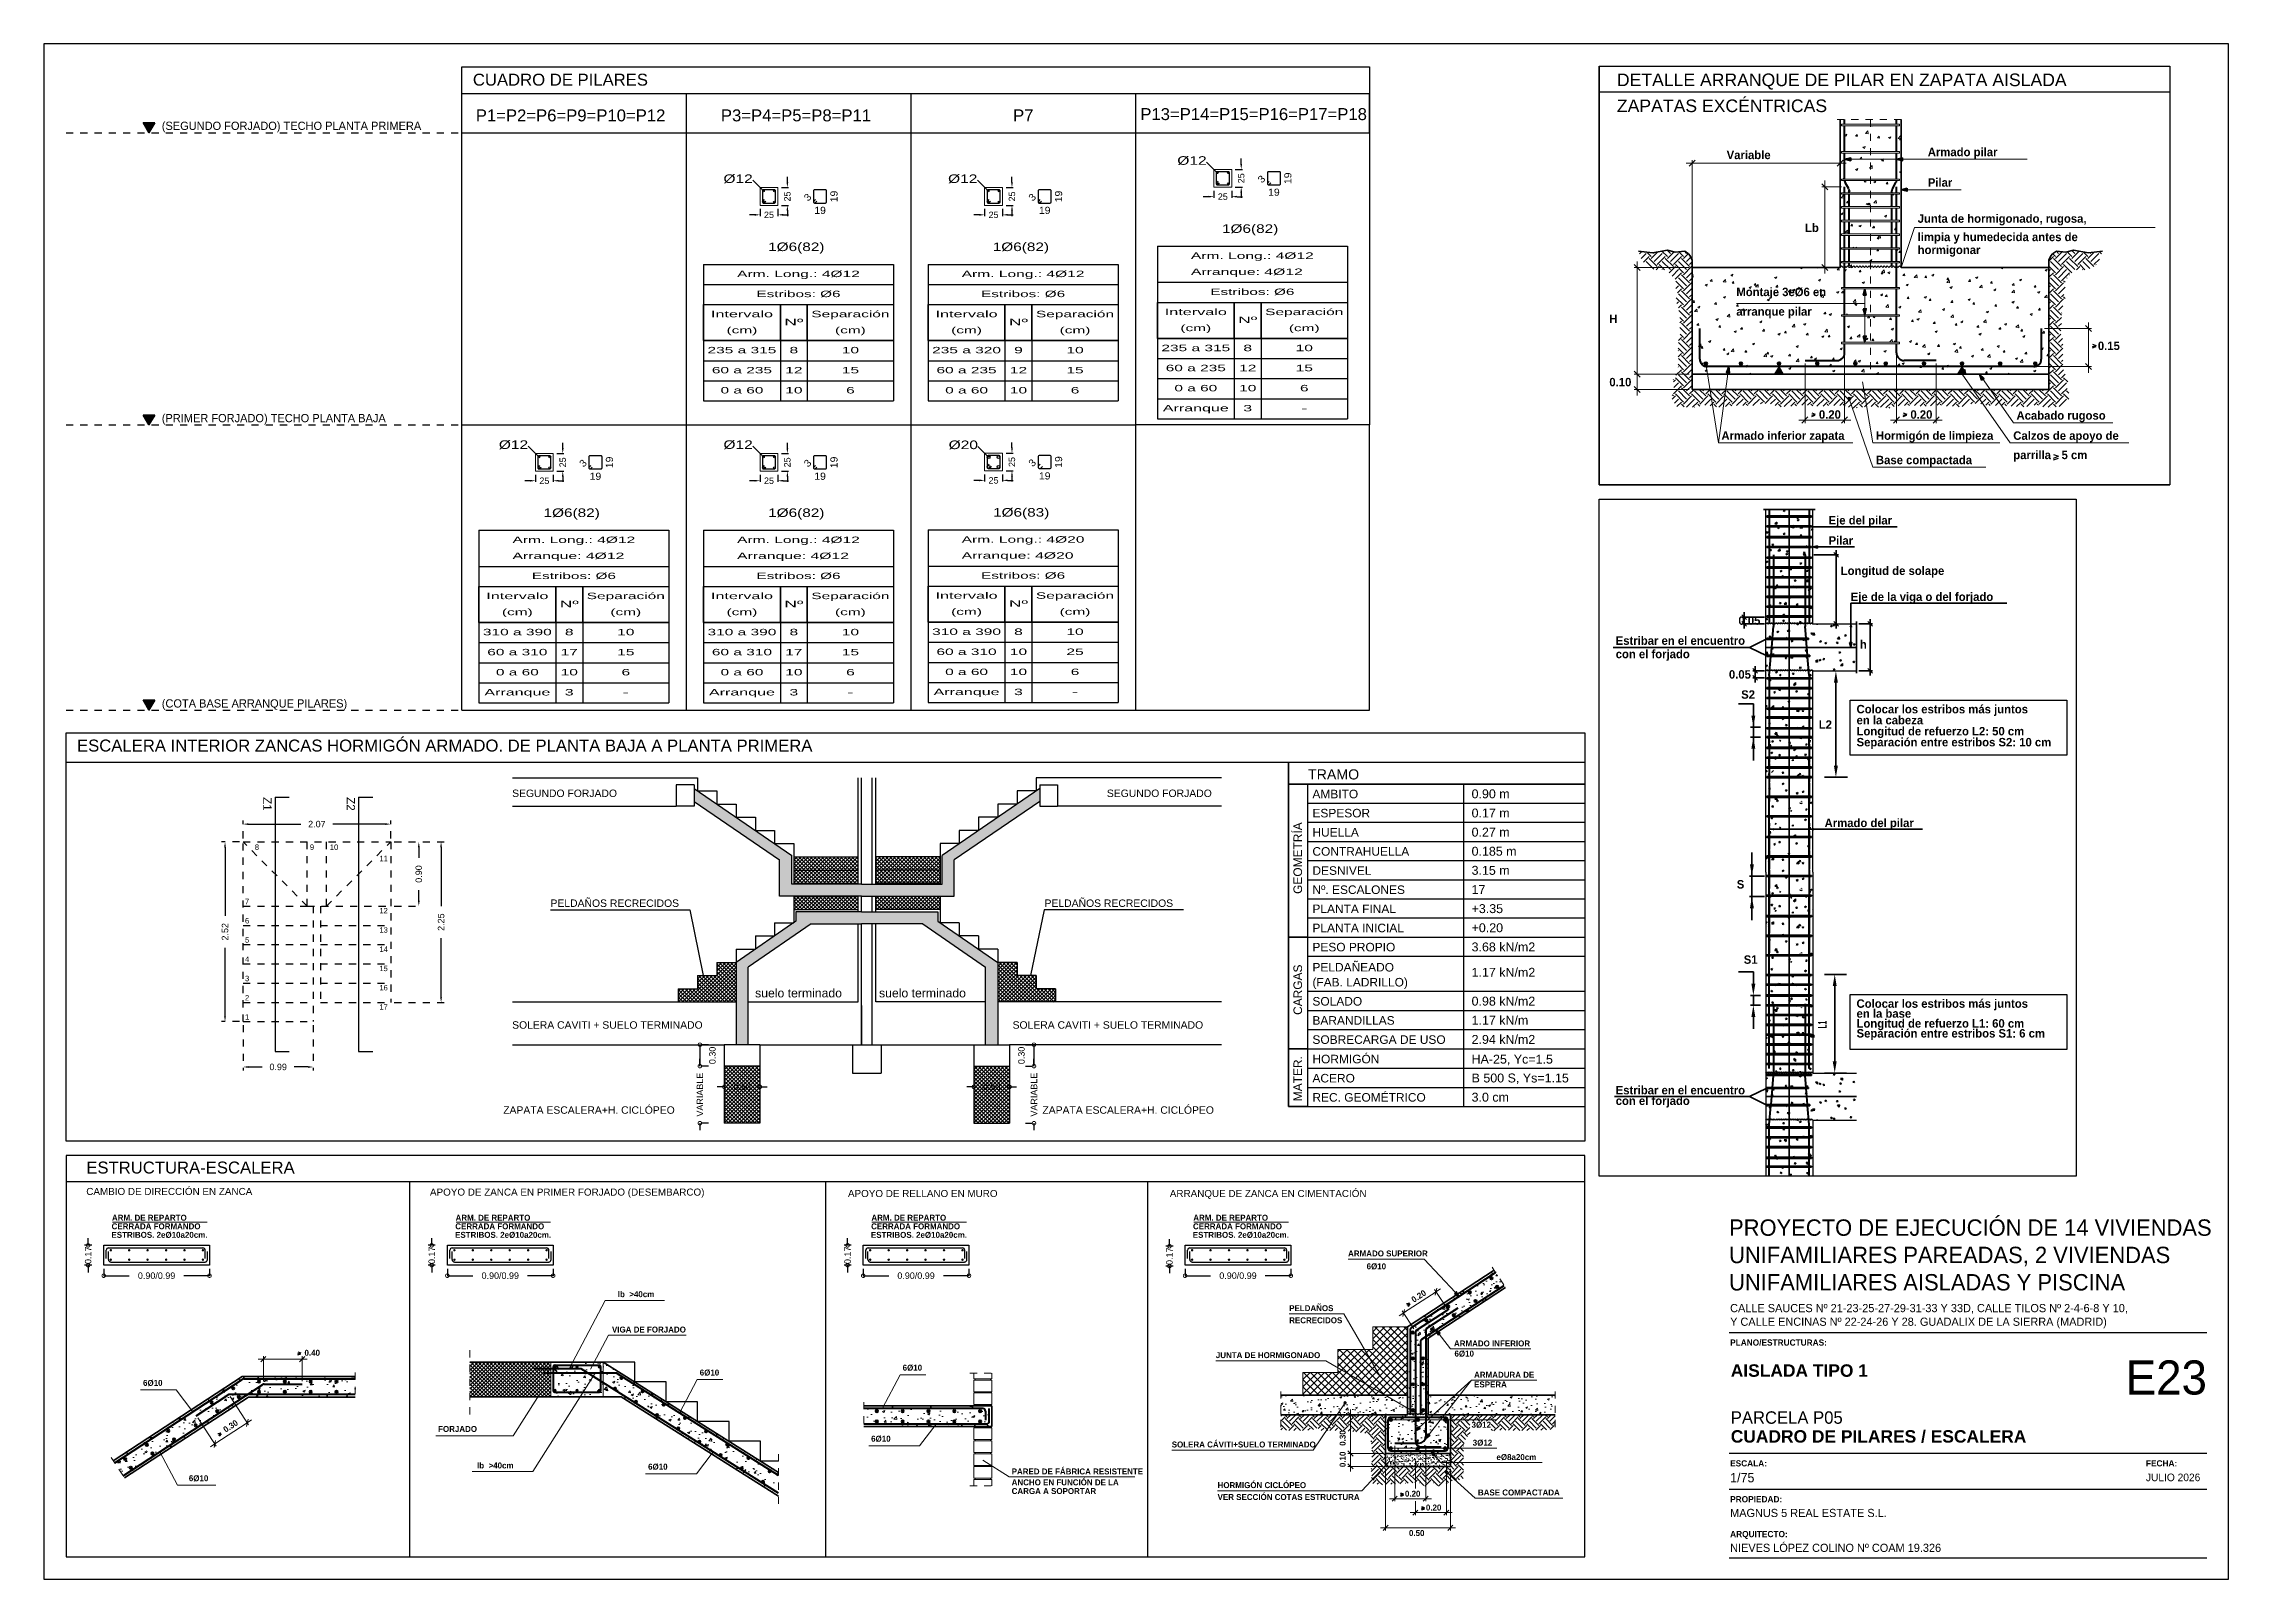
# Model space of a CAD drawing. Extents: x 2455 to 9764, y -806 to 181.
# Drawn here: x 4817.72 to 4848.36, y -500.15 to -478.61 of the extents above; entities that cross this region are included whole.
import ezdxf
from ezdxf.enums import TextEntityAlignment as Align

# ---------------------------------------------------------------- set-up
doc = ezdxf.new("R2010")
doc.units = 0
doc.header["$LTSCALE"] = 0.2
doc.header["$MEASUREMENT"] = 0
for name, pattern in [('ACAD_ISO02W100', [15, 12, -3]), ('CONTINUA', [0]), ('DASHDOT', [1, 0.5, -0.25, 0, -0.25]), ('PUNTOS2', [0.125, 0, -0.125]), ('RAYITAS', [0.375, 0.25, -0.125])]:
    doc.linetypes.add(name, pattern=pattern)
doc.layers.get('0').update_dxf_attribs({"linetype": 'CONTINUOUS'})
for name, color, linetype, lineweight in [('0-CYPE0', 1, 'CONTINUOUS', 13), ('0-CYPE1', 2, 'CONTINUOUS', 18), ('0-CYPE2', 4, 'CONTINUOUS', 35), ('0-CYPE3', 5, 'CONTINUOUS', 50), ('0-CYPE4', 6, 'CONTINUOUS', 70), ('SECC_COTAS', 2, 'CONTINUOUS', 9), ('SECC_HORMIGON', 1, 'CONTINUOUS', 9), ('SECC_TEXTO_DE_COTAS', 122, 'CONTINUOUS', 9)]:
    doc.layers.add(name, color=color, linetype=linetype, lineweight=lineweight)
for name, color, linetype in [('01_auxiliar 01', 2, 'CONTINUOUS'), ('01_cotas', 4, 'CONTINUOUS'), ('01_mono instalaciones', 2, 'CONTINUOUS'), ('01_proyección', 4, 'RAYITAS'), ('01_seccion', 7, 'CONTINUOUS'), ('01_texto cartela', 4, 'CONTINUOUS'), ('01_textos', 7, 'CONTINUOUS'), ('02_trama muros', 2, 'CONTINUOUS'), ('042', 9, 'CONTINUOUS'), ('07-TEXTOS', 7, 'CONTINUOUS'), ('ARM_LONGITUDINAL_Ø12', 4, 'CONTINUOUS'), ('ARM_TRANSVERSAL_REFERENCIA', 4, 'CONTINUOUS'), ('ARM_TRANSVERSAL_Ø6', 4, 'CONTINUOUS'), ('BORDE-A1', 4, 'CONTINUOUS'), ('CUADRO_LINEAS', 7, 'CONTINUOUS'), ('CYPECABECERA', 2, 'CONTINUOUS'), ('ESC_LINEAS_DE_LA_TABLA', 2, 'CONTINUOUS'), ('MUEBLES', 5, 'CONTINUOUS'), ('PILCPSECC_ARM_LONG_REFERENCIA', 106, 'CONTINUOUS'), ('RASANTE', 41, 'ACAD_ISO02W100'), ('SALU_TABLA_DE_SIMBOLOS', 19, 'CONTINUOUS'), ('UNI_CORTANTES', 3, 'CONTINUOUS'), ('W', 7, 'CONTINUOUS'), ('WL', 7, 'CONTINUOUS')]:
    doc.layers.add(name, color=color, linetype=linetype)
doc.layers.add('01_cartela', color=6, linetype='CONTINUOUS', plot=False)
doc.styles.add('BERNARDO', font='GOTHICB.TTF')
doc.styles.add('Century Gothic', font='', dxfattribs={"height": 2})
doc.styles.add('Century Gothic_3', font='', dxfattribs={"height": 4.5})
doc.styles.add('Century Gothic_5', font='', dxfattribs={"height": 2.5})
doc.styles.add('Century Gothic_6', font='', dxfattribs={"height": 11})
doc.styles.add('Estilo1', font='swissel.ttf')
doc.styles.add('NIEVES2', font='sanss___.ttf')
doc.styles.add('NIEVES3', font='swisseb.ttf')
doc.styles.add('ROMANS', font='romans')
doc.styles.get('Century Gothic').set_extended_font_data('Century Gothic')
doc.styles.get('Century Gothic_3').set_extended_font_data('Century Gothic')
doc.styles.get('Century Gothic_5').set_extended_font_data('Century Gothic')
doc.styles.get('Century Gothic_6').set_extended_font_data('Century Gothic')
doc.dimstyles.new('DECIMAL-50', dxfattribs={"dimtxt": 0.08, "dimasz": 0.15, "dimexe": 0.05, "dimexo": 0.05, "dimgap": 0.09, "dimtad": 0, "dimzin": 0, "dimdsep": 46, "dimtxsty": 'ROMANS', "dimblk": 'DOTSMALL', "dimcen": 0.09, "dimclrt": 7, "dimadec": 0, "dimazin": 0, "dimtfac": 1.38, "dimtix": 1, "dimtofl": 0, "dimtmove": 2, "dimatfit": 3, "dimldrblk": 'OBLIQUE', "dimfxl": 1, "dimtolj": 1, "dimtzin": 0, "dimarcsym": 0})
pattern_1 = [(50, (2815.054, -1448.25722), (0.31559448, -0.02761094), [0.033, -0.363]), (355, (2815.054, -1448.25722), (-0.061050587, 0.33096454), [0.0264, -0.2904]), (100.4514, (2815.0803, -1448.25952), (0.25454413, 0.3033534), [0.028045684, -0.30850253]), (46.1842, (2815.054, -1448.16922), (0.46958606, -0.072828366), [0.0495, -0.5445]), (96.6356, (2815.09313, -1448.1753), (0.41125159, 0.42861186), [0.04206853, -0.46275372]), (351.1842, (2815.054, -1448.1692), (0.41125126, 0.42861218), [0.0396, -0.4356]), (21, (2815.098, -1448.19122), (0.262639103, -0.177152312), [0.033, -0.363]), (326, (2815.098, -1448.19122), (0.107058746, 0.31906602), [0.0264, -0.2904]), (71.4514, (2815.1199, -1448.206), (0.369697957, 0.14191342), [0.028045684, -0.30850253]), (37.5, (2815.054, -1448.25722), (0.0053503363, 0.1464732957), [0, -0.28688, 0, -0.2948, 0, -0.2915]), (7.5, (2815.054, -1448.25722), (0.115750596, 0.173541153), [0, -0.16808, 0, -0.28028, 0, -0.1111]), (327.5, (2814.95588, -1448.25722), (0.234881872, -0.0099241436), [0, -0.11, 0, -0.3432, 0, -0.4554]), (317.5, (2814.91188, -1448.25722), (0.256601915, 0.044046192), [0, -0.143, 0, -0.22792, 0, -0.3234])]
pattern_2 = [(45, (2348.84671, -407.85592), (-0.0265165043, 0.0265165043), []), (135, (2348.84671, -407.85592), (-0.0265165043, -0.0265165043), [])]
pattern_3 = [(45, (2348.42521, -408.281367), (-0.0265165043, 0.0265165043), []), (135, (2348.42521, -408.281367), (-0.0265165043, -0.0265165043), [])]

msp = doc.modelspace()

# ---------------------------------------------------------------- texts
at = {"color": 7, "style": 'Estilo1'}
for s, p in [('Z1', (4820.797, -489.178)), ('Z2', (4821.967, -489.178))]:
    msp.add_text(s, height=0.1174, rotation=270, dxfattribs=at).set_placement(p)
at = {"color": 7, "linetype": 'Continuous', "style": 'Estilo1'}
for s, height, p in [('SEGUNDO FORJADO', 0.10417, (4824.288, -489.177)), ('SEGUNDO FORJADO', 0.10417, (4832.629, -489.177)), ('0.90 m', 0.125, (4837.744, -489.195)), ('0.17 m', 0.125, (4837.744, -489.464)), ('0.27 m', 0.125, (4837.744, -489.732)), ('0.185 m', 0.125, (4837.744, -490)), ('3.15 m', 0.125, (4837.744, -490.268)), ('17', 0.125, (4837.744, -490.537)), ('PELDAÑOS RECRECIDOS', 0.10417, (4824.826, -490.718)), ('PELDAÑOS RECRECIDOS', 0.10417, (4831.755, -490.718)), ('+3.35', 0.125, (4837.744, -490.805)), ('+0.20', 0.125, (4837.744, -491.073)), ('3.68 kN/m2', 0.125, (4837.744, -491.342)), ('1.17 kN/m2', 0.125, (4837.744, -491.698)), ('suelo terminado', 0.12255, (4827.696, -491.987)), ('suelo terminado', 0.12255, (4829.434, -491.987)), ('0.98 kN/m2', 0.125, (4837.744, -492.102)), ('SOLERA CAVITI + SUELO TERMINADO', 0.10417, (4824.288, -492.426)), ('SOLERA CAVITI + SUELO TERMINADO', 0.10417, (4831.307, -492.426)), ('1.17 kN/m', 0.125, (4837.744, -492.37)), ('2.94 kN/m2', 0.125, (4837.744, -492.639)), ('HA-25, Yc=1.5', 0.12501, (4837.744, -492.916)), ('B 500 S, Ys=1.15', 0.12501, (4837.744, -493.18)), ('ZAPATA ESCALERA+H. CICLÓPEO', 0.10417, (4824.163, -493.619)), ('ZAPATA ESCALERA+H. CICLÓPEO', 0.10417, (4831.725, -493.619)), ('3.0 cm', 0.125, (4837.744, -493.449)), ('CAMBIO DE DIRECCIÓN EN ZANCA', 0.099, (4818.316, -494.758)), ('APOYO DE ZANCA EN PRIMER FORJADO (DESEMBARCO)', 0.099, (4823.136, -494.767)), ('APOYO DE RELLANO EN MURO', 0.099, (4828.998, -494.787)), ('ARRANQUE DE ZANCA EN CIMENTACIÓN', 0.099, (4833.512, -494.787))]:
    msp.add_text(s, height=height, dxfattribs=at).set_placement(p)
at = {"color": 5, "linetype": 'Continuous', "style": 'BERNARDO'}
for s, height, p in [('ARM. DE REPARTO', 0.08353, (4818.676, -495.119)), ('ARM. DE REPARTO', 0.08353, (4823.495, -495.119)), ('ARM. DE REPARTO', 0.08353, (4829.327, -495.119)), ('ARM. DE REPARTO', 0.08353, (4833.841, -495.119)), ('CERRADA FORMANDO', 0.08353, (4818.671, -495.239)), ('ESTRIBOS. 2e%%C10a20cm.', 0.08353, (4818.669, -495.359)), ('CERRADA FORMANDO', 0.08353, (4823.491, -495.239)), ('ESTRIBOS. 2e%%C10a20cm.', 0.08353, (4823.488, -495.359)), ('CERRADA FORMANDO', 0.08353, (4829.323, -495.239)), ('ESTRIBOS. 2e%%C10a20cm.', 0.08353, (4829.32, -495.359)), ('CERRADA FORMANDO', 0.08353, (4833.837, -495.239)), ('ESTRIBOS. 2e%%C10a20cm.', 0.08353, (4833.834, -495.359)), ('ARMADO SUPERIOR', 0.08353, (4836.012, -495.62)), ('6%%C10', 0.0835, (4836.272, -495.8)), ('PELDAÑOS', 0.0835, (4835.186, -496.387)), ('RECRECIDOS', 0.0835, (4835.186, -496.557)), ('0.40', 0.0835, (4821.376, -497.013)), ('ARMADO INFERIOR', 0.08353, (4837.497, -496.882)), ('6%%C10', 0.0835, (4837.504, -497.024)), ('6%%C10', 0.0835, (4826.919, -497.29)), ('6%%C10', 0.0835, (4829.765, -497.222)), ('JUNTA DE HORMIGONADO', 0.08353, (4834.157, -497.046)), ('ARMADURA DE', 0.08353, (4837.779, -497.321)), ('6%%C10', 0.0835, (4819.112, -497.435)), ('ESPERA', 0.0835, (4837.779, -497.457)), ('FORJADO', 0.0835, (4823.25, -498.081)), ('6%%C10', 0.0835, (4829.323, -498.218)), ('3%%c12', 0.0835, (4837.744, -498.022)), ('SOLERA CÁVITI+SUELO TERMINADO', 0.08353, (4833.539, -498.299)), ('3%%c12', 0.0835, (4837.76, -498.274)), ('e%%c8a20cm', 0.0835, (4838.093, -498.476)), ('6%%C10', 0.0835, (4819.754, -498.772)), ('6%%C10', 0.0835, (4826.195, -498.61)), ('ANCHO EN FUNCIÓN DE LA', 0.08353, (4831.294, -498.83)), ('PARED DE FÁBRICA RESISTENTE', 0.08353, (4831.294, -498.677)), ('HORMIGÓN CICLÓPEO', 0.08353, (4834.182, -498.869)), ('CARGA A SOPORTAR', 0.08353, (4831.294, -498.952)), ('VER SECCIÓN COTAS ESTRUCTURA', 0.08353, (4834.182, -499.036)), ('0.20', 0.0835, (4836.809, -498.989)), ('BASE COMPACTADA', 0.08353, (4837.833, -498.972)), ('0.20', 0.0835, (4837.103, -499.183)), ('0.50', 0.0835, (4836.866, -499.541))]:
    msp.add_text(s, height=height, dxfattribs=at).set_placement(p)
for s, height, p in [('lb  >40cm', 0.0835, (4826.282, -496.191)), ('VIGA DE FORJADO', 0.08353, (4826.725, -496.687)), ('lb  >40cm', 0.0835, (4824.308, -498.593))]:
    msp.add_text(s, height=height, dxfattribs=at).set_placement(p, align=Align.RIGHT)
for s, height, rotation, p in [('0.20', 0.084, 33.1683, (4836.934, -496.272)), ('0.30', 0.0835, 33.1684, (4820.271, -498.093)), ('0.30', 0.084, 90, (4835.977, -498.276)), ('0.10', 0.084, 90, (4835.977, -498.575))]:
    msp.add_text(s, height=height, rotation=rotation, dxfattribs=at).set_placement(p)
at = {"layer": '01_auxiliar 01', "color": 5, "ltscale": 0.5, "style": 'Estilo1'}
for s, p in [('8', (4820.68, -489.918)), ('9', (4821.452, -489.918)), ('10', (4821.732, -489.918)), ('11', (4822.427, -490.077)), ('7', (4820.542, -490.68)), ('12', (4822.427, -490.809)), ('6', (4820.542, -490.95)), ('13', (4822.427, -491.079)), ('4', (4820.542, -491.49)), ('5', (4820.542, -491.22)), ('14', (4822.427, -491.349)), ('3', (4820.542, -491.76)), ('15', (4822.427, -491.619)), ('2', (4820.542, -492.03)), ('16', (4822.427, -491.889)), ('1', (4820.542, -492.3)), ('17', (4822.427, -492.159))]:
    msp.add_text(s, height=0.0757, dxfattribs=at).set_placement(p)
at = {"layer": '01_texto cartela', "color": 5}
for s, insert, char_height, width, attachment_point, style in [('\\PPROYECTO DE EJECUCIÓN DE 14 VIVIENDAS UNIFAMILIARES PAREADAS, 2 VIVIENDAS UNIFAMILIARES AISLADAS Y PISCINA', (4841.355, -494.717), 0.23, 6.82217, 1, 'Century Gothic_3'), ('CALLE SAUCES Nº 21-23-25-27-29-31-33 Y 33D, CALLE TILOS Nº 2-4-6-8 Y 10, \\PY CALLE ENCINAS Nº 22-24-26 Y 28. GUADALIX DE LA SIERRA (MADRID)', (4841.37, -496.287), 0.11455, 9.24681, 1, 'Century Gothic'), ('{\\fCentury Gothic|b1|i0|c0|p34;PLANO/ESTRUCTURAS: }', (4841.37, -496.784), 0.08701, 2.11715, 1, 'Century Gothic'), ('\\pt2.3273;\\PPARCELA P05', (4841.379, -497.969), 0.17455, 7.00908, 7, 'Century Gothic_5'), ('\\pt2.3273;CUADRO DE PILARES / ESCALERA', (4841.379, -498.236), 0.17455, 7.00908, 7, 'NIEVES3'), ('{\\fCentury Gothic|b1|i0|c0|p34;ESCALA: }', (4841.37, -498.478), 0.08701, 2.11715, 1, 'Century Gothic'), ('{\\fCentury Gothic|b1|i0|c0|p34;FECHA: }', (4847.201, -498.478), 0.08701, 2.11715, 1, 'Century Gothic'), ('1/75', (4841.37, -498.657), 0.1309, 2.11715, 1, 'Century Gothic'), ('JULIO 2026', (4847.201, -498.665), 0.1069, 3.50438, 1, 'Century Gothic'), ('{\\fCentury Gothic|b1|i0|c0|p34;PROPIEDAD:}', (4841.37, -498.981), 0.08701, 0.83709, 1, 'Century Gothic'), ('MAGNUS 5 REAL ESTATE S.L.', (4841.37, -499.16), 0.11455, 4.88231, 1, 'Century Gothic'), ('{\\fCentury Gothic|b1|i0|c0|p34;ARQUITECTO:}', (4841.37, -499.47), 0.08701, 0.83709, 1, 'Century Gothic'), ('NIEVES LÓPEZ COLINO Nº COAM 19.326', (4841.37, -499.649), 0.11455, 3.65153, 1, 'Century Gothic')]:
    msp.add_mtext(s, dxfattribs=dict(at, insert=insert, char_height=char_height, width=width, attachment_point=attachment_point, style=style))
at = {"layer": '01_texto cartela', "color": 1}
for s, insert, char_height, width, attachment_point, style in [('AISLADA TIPO 1 ', (4841.379, -497.31), 0.17455, 7.00908, 7, 'NIEVES3'), ('E23', (4848.057, -497.078), 0.4786, 1.04985, 3, 'Century Gothic_6')]:
    msp.add_mtext(s, dxfattribs=dict(at, insert=insert, char_height=char_height, width=width, attachment_point=attachment_point, style=style))
at = {"layer": '01_textos', "color": 1, "style": 'Estilo1'}
for s, height, p in [('CUADRO DE PILARES', 0.16736, (4823.738, -479.201)), ('ESCALERA INTERIOR ZANCAS HORMIGÓN ARMADO. DE PLANTA BAJA A PLANTA PRIMERA', 0.16736, (4818.186, -488.539)), ('TRAMO', 0.1423, (4835.45, -488.931)), ('AMBITO', 0.1198, (4835.512, -489.195)), ('ESPESOR', 0.1198, (4835.512, -489.463)), ('CONTRAHUELLA', 0.11976, (4835.512, -490)), ('HUELLA', 0.1198, (4835.512, -489.732)), ('DESNIVEL ', 0.1198, (4835.512, -490.268)), ('Nº. ESCALONES', 0.11976, (4835.512, -490.537)), ('PLANTA FINAL', 0.11976, (4835.512, -490.805)), ('PLANTA INICIAL', 0.11976, (4835.512, -491.073)), ('PESO PROPIO', 0.11976, (4835.512, -491.342)), ('(FAB. LADRILLO)', 0.11976, (4835.512, -491.834)), ('PELDAÑEADO', 0.1198, (4835.512, -491.624)), ('SOLADO', 0.1198, (4835.512, -492.102)), ('BARANDILLAS', 0.11976, (4835.512, -492.37)), ('SOBRECARGA DE USO', 0.11976, (4835.512, -492.639)), ('HORMIGÓN', 0.1198, (4835.512, -492.912)), ('ACERO', 0.1198, (4835.512, -493.18)), ('REC. GEOMÉTRICO', 0.11976, (4835.512, -493.449)), ('ESTRUCTURA-ESCALERA', 0.16736, (4818.316, -494.457))]:
    msp.add_text(s, height=height, dxfattribs=at).set_placement(p)
at = {"layer": '01_textos', "color": 120, "ltscale": 0.01, "style": 'Century Gothic'}
for s, p in [('  (SEGUNDO FORJADO) TECHO PLANTA PRIMERA', (4819.289, -479.822)), ('  (PRIMER FORJADO) TECHO PLANTA BAJA', (4819.289, -483.921)), ('  (COTA BASE ARRANQUE PILARES)', (4819.289, -487.922))]:
    msp.add_text(s, height=0.1155, dxfattribs=at).set_placement(p)
at = {"layer": '01_textos', "color": 1, "style": 'NIEVES2'}
for s, height, p in [('P1=P2=P6=P9=P10=P12', 0.16736, (4823.779, -479.752)), ('P3=P4=P5=P8=P11', 0.16736, (4827.216, -479.752)), ('P7', 0.1674, (4831.314, -479.752)), ('P13=P14=P15=P16=P17=P18', 0.16736, (4833.098, -479.734))]:
    msp.add_text(s, height=height, dxfattribs=at).set_placement(p, align=Align.BOTTOM_LEFT)
at = {"layer": '01_textos', "color": 1, "style": 'Estilo1'}
for s, p in [('GEOMETRÍA', (4835.366, -490.536)), ('CARGAS', (4835.366, -492.233)), ('MATER.', (4835.366, -493.443))]:
    msp.add_text(s, height=0.1198, rotation=90, dxfattribs=at).set_placement(p)
at = {"layer": '07-TEXTOS', "color": 5, "style": 'BERNARDO'}
for s, height, p in [('Armado pilar', 0.11851, (4844.142, -480.191)), ('Variable', 0.1185, (4841.321, -480.232)), ('Pilar', 0.1185, (4844.142, -480.618)), ('Junta de hormigonado, rugosa,', 0.11851, (4844, -481.124)), ('Lb', 0.1185, (4842.42, -481.254)), ('limpia y humedecida antes de ', 0.11851, (4844, -481.382)), ('hormigonar', 0.1185, (4844, -481.563)), ('Montaje 3e%%c6 en', 0.11851, (4841.457, -482.153)), ('H', 0.119, (4839.676, -482.531)), ('arranque pilar ', 0.11851, (4841.457, -482.427)), ('0.15', 0.1185, (4846.527, -482.909)), ('0.10', 0.1185, (4839.676, -483.418)), ('0.20', 0.1185, (4842.615, -483.872)), ('0.20', 0.1185, (4843.898, -483.872)), ('Acabado rugoso', 0.11851, (4845.386, -483.885)), ('Armado inferior zapata', 0.11851, (4841.248, -484.168)), ('Hormigón de limpieza', 0.11851, (4843.415, -484.168)), ('Calzos de apoyo de', 0.11851, (4845.341, -484.168)), ('Base compactada', 0.11851, (4843.415, -484.51)), ('parrilla ', 0.1185, (4845.341, -484.439)), (' 5 cm ', 0.1185, (4845.974, -484.439)), ('Eje del pilar', 0.11851, (4842.751, -485.355)), ('Pilar', 0.1185, (4842.751, -485.639)), ('Longitud de solape', 0.11851, (4842.921, -486.063)), ('Eje de la viga o del forjado', 0.11851, (4843.061, -486.428)), ('0.05', 0.1185, (4841.486, -486.762)), ('con el forjado', 0.11851, (4839.765, -487.231)), ('Estribar en el encuentro', 0.11851, (4839.765, -487.043)), ('h', 0.119, (4843.189, -487.096)), ('0.05', 0.1185, (4841.353, -487.517)), ('S2 ', 0.1185, (4841.525, -487.799)), ('en la cabeza', 0.11851, (4843.143, -488.158)), ('Colocar los estribos más juntos ', 0.11851, (4843.143, -488.004)), ('L2 ', 0.1185, (4842.613, -488.22)), ('Separación entre estribos S2: 10 cm', 0.11851, (4843.143, -488.467)), ('Longitud de refuerzo L2: 50 cm', 0.11851, (4843.143, -488.313)), ('Armado del pilar', 0.11851, (4842.695, -489.599)), ('S', 0.119, (4841.463, -490.461)), ('S1 ', 0.1185, (4841.561, -491.516)), ('Colocar los estribos más juntos', 0.11851, (4843.143, -492.133)), ('en la base', 0.1185, (4843.143, -492.272)), ('Longitud de refuerzo L1: 60 cm', 0.11851, (4843.143, -492.411)), ('Separación entre estribos S1: 6 cm', 0.11851, (4843.143, -492.55)), ('Estribar en el encuentro', 0.11851, (4839.765, -493.347)), ('con el forjado', 0.11851, (4839.765, -493.496))]:
    msp.add_text(s, height=height, dxfattribs=at).set_placement(p)
at = {"layer": '07-TEXTOS', "color": 5, "style": 'BERNARDO', "width": 0.614838}
msp.add_text('L1 ', height=0.1185, rotation=90, dxfattribs=at).set_placement((4842.723, -492.422), (4842.723, -492.292), align=Align.FIT)
at = {"layer": 'ARM_TRANSVERSAL_REFERENCIA', "color": 5, "style": 'Estilo1'}
for s, height, width, p, p2 in [('Arm. Long.: 4%%c12', 0.09031, 1.496645, (4833.808, -481.631), (4835.53, -481.631)), ('Arm. Long.: 4%%c12', 0.09031, 1.496645, (4827.443, -481.886), (4829.165, -481.886)), ('Arm. Long.: 4%%c12', 0.09031, 1.496645, (4830.593, -481.886), (4832.315, -481.886)), ('Arranque: 4%%c12', 0.09031, 1.532272, (4833.808, -481.856), (4835.377, -481.856)), ('Estribos: %%c6', 0.09031, 1.525263, (4827.715, -482.167), (4828.894, -482.167)), ('Estribos: %%c6', 0.09031, 1.525263, (4830.865, -482.167), (4832.044, -482.167)), ('Estribos: %%c6', 0.09031, 1.525263, (4834.08, -482.137), (4835.259, -482.137)), ('Intervalo', 0.0903, 1.633548, (4827.076, -482.449), (4827.947, -482.449)), ('Nº', 0.0903, 1.60449, (4828.106, -482.561), (4828.372, -482.561)), ('Separación', 0.0903, 1.504023, (4828.484, -482.449), (4829.58, -482.449)), ('Intervalo', 0.0903, 1.633548, (4830.226, -482.449), (4831.097, -482.449)), ('Nº', 0.0903, 1.60449, (4831.256, -482.561), (4831.522, -482.561)), ('Separación', 0.0903, 1.504023, (4831.634, -482.449), (4832.73, -482.449)), ('Intervalo', 0.0903, 1.633548, (4833.441, -482.419), (4834.312, -482.419)), ('Nº', 0.0903, 1.60449, (4834.471, -482.531), (4834.737, -482.531)), ('Separación', 0.0903, 1.504023, (4834.849, -482.419), (4835.945, -482.419)), ('(cm)', 0.0903, 1.517495, (4827.295, -482.674), (4827.727, -482.674)), ('(cm)', 0.0903, 1.517495, (4828.816, -482.674), (4829.248, -482.674)), ('(cm)', 0.0903, 1.517495, (4830.445, -482.674), (4830.877, -482.674)), ('(cm)', 0.0903, 1.517495, (4831.966, -482.674), (4832.398, -482.674)), ('235 a 315', 0.0903, 1.489498, (4833.393, -482.925), (4834.359, -482.925)), ('(cm)', 0.0903, 1.517495, (4833.66, -482.644), (4834.092, -482.644)), ('8', 0.0903, 1.500055, (4834.543, -482.925), (4834.665, -482.925)), ('(cm)', 0.0903, 1.517495, (4835.181, -482.644), (4835.613, -482.644)), ('10', 0.0903, 1.500055, (4835.276, -482.925), (4835.519, -482.925)), ('235 a 315', 0.0903, 1.489498, (4827.028, -482.955), (4827.994, -482.955)), ('60 a 235', 0.0903, 1.48799, (4827.089, -483.236), (4827.933, -483.236)), ('12', 0.0903, 1.500055, (4828.118, -483.236), (4828.361, -483.236)), ('8', 0.0903, 1.500055, (4828.178, -482.955), (4828.3, -482.955)), ('10', 0.0903, 1.500055, (4828.911, -482.955), (4829.154, -482.955)), ('15', 0.0903, 1.500055, (4828.911, -483.236), (4829.154, -483.236)), ('235 a 320', 0.0903, 1.489498, (4830.178, -482.955), (4831.144, -482.955)), ('60 a 235', 0.0903, 1.48799, (4830.239, -483.236), (4831.083, -483.236)), ('12', 0.0903, 1.500055, (4831.268, -483.236), (4831.511, -483.236)), ('9', 0.0903, 1.500055, (4831.328, -482.955), (4831.45, -482.955)), ('10', 0.0903, 1.500055, (4832.061, -482.955), (4832.304, -482.955)), ('15', 0.0903, 1.500055, (4832.061, -483.236), (4832.304, -483.236)), ('60 a 235', 0.0903, 1.48799, (4833.454, -483.206), (4834.298, -483.206)), ('12', 0.0903, 1.500055, (4834.483, -483.206), (4834.726, -483.206)), ('15', 0.0903, 1.500055, (4835.276, -483.206), (4835.519, -483.206)), ('0 a 60', 0.0903, 1.483165, (4827.211, -483.518), (4827.812, -483.518)), ('10', 0.0903, 1.500055, (4828.118, -483.518), (4828.361, -483.518)), ('6', 0.0903, 1.500055, (4828.972, -483.518), (4829.093, -483.518)), ('0 a 60', 0.0903, 1.483165, (4830.361, -483.518), (4830.962, -483.518)), ('10', 0.0903, 1.500055, (4831.268, -483.518), (4831.511, -483.518)), ('6', 0.0903, 1.500055, (4832.122, -483.518), (4832.243, -483.518)), ('0 a 60', 0.0903, 1.483165, (4833.576, -483.488), (4834.177, -483.488)), ('10', 0.0903, 1.500055, (4834.483, -483.488), (4834.726, -483.488)), ('6', 0.0903, 1.500055, (4835.337, -483.488), (4835.458, -483.488)), ('Arranque', 0.0903, 1.55789, (4833.414, -483.769), (4834.339, -483.769)), ('3', 0.0903, 1.500055, (4834.543, -483.769), (4834.665, -483.769)), ('-', 0.0903, 1.555379, (4835.352, -483.769), (4835.442, -483.769)), ('Arm. Long.: 4%%c12', 0.09031, 1.496645, (4824.293, -485.615), (4826.015, -485.615)), ('Arm. Long.: 4%%c12', 0.09031, 1.496645, (4827.443, -485.615), (4829.165, -485.615)), ('Arm. Long.: 4%%c20', 0.09031, 1.496645, (4830.593, -485.61), (4832.315, -485.61)), ('Arranque: 4%%c12', 0.09031, 1.532272, (4824.293, -485.84), (4825.862, -485.84)), ('Arranque: 4%%c12', 0.09031, 1.532272, (4827.443, -485.84), (4829.012, -485.84)), ('Arranque: 4%%c20', 0.09031, 1.532272, (4830.593, -485.835), (4832.162, -485.835)), ('Estribos: %%c6', 0.09031, 1.525263, (4824.565, -486.121), (4825.744, -486.121)), ('Estribos: %%c6', 0.09031, 1.525263, (4827.715, -486.121), (4828.894, -486.121)), ('Estribos: %%c6', 0.09031, 1.525263, (4830.865, -486.116), (4832.044, -486.116)), ('Intervalo', 0.0903, 1.633548, (4823.926, -486.402), (4824.797, -486.402)), ('Nº', 0.0903, 1.60449, (4824.956, -486.515), (4825.222, -486.515)), ('Separación', 0.0903, 1.504023, (4825.334, -486.402), (4826.43, -486.402)), ('Intervalo', 0.0903, 1.633548, (4827.076, -486.402), (4827.947, -486.402)), ('Nº', 0.0903, 1.60449, (4828.106, -486.515), (4828.372, -486.515)), ('Separación', 0.0903, 1.504023, (4828.484, -486.402), (4829.58, -486.402)), ('Intervalo', 0.0903, 1.633548, (4830.226, -486.397), (4831.097, -486.397)), ('(cm)', 0.0903, 1.517495, (4830.445, -486.622), (4830.877, -486.622)), ('Nº', 0.0903, 1.60449, (4831.256, -486.51), (4831.522, -486.51)), ('Separación', 0.0903, 1.504023, (4831.634, -486.397), (4832.73, -486.397)), ('(cm)', 0.0903, 1.517495, (4831.966, -486.622), (4832.398, -486.622)), ('310 a 390', 0.0903, 1.489498, (4823.878, -486.909), (4824.844, -486.909)), ('(cm)', 0.0903, 1.517495, (4824.145, -486.627), (4824.577, -486.627)), ('8', 0.0903, 1.500055, (4825.028, -486.909), (4825.15, -486.909)), ('(cm)', 0.0903, 1.517495, (4825.666, -486.627), (4826.098, -486.627)), ('10', 0.0903, 1.500055, (4825.761, -486.909), (4826.004, -486.909)), ('310 a 390', 0.0903, 1.489498, (4827.028, -486.909), (4827.994, -486.909)), ('(cm)', 0.0903, 1.517495, (4827.295, -486.627), (4827.727, -486.627)), ('8', 0.0903, 1.500055, (4828.178, -486.909), (4828.3, -486.909)), ('(cm)', 0.0903, 1.517495, (4828.816, -486.627), (4829.248, -486.627)), ('10', 0.0903, 1.500055, (4828.911, -486.909), (4829.154, -486.909)), ('310 a 390', 0.0903, 1.489498, (4830.178, -486.904), (4831.144, -486.904)), ('8', 0.0903, 1.500055, (4831.328, -486.904), (4831.45, -486.904)), ('10', 0.0903, 1.500055, (4832.061, -486.904), (4832.304, -486.904)), ('60 a 310', 0.0903, 1.48799, (4823.939, -487.19), (4824.783, -487.19)), ('17', 0.0903, 1.500055, (4824.968, -487.19), (4825.211, -487.19)), ('15', 0.0903, 1.500055, (4825.761, -487.19), (4826.004, -487.19)), ('60 a 310', 0.0903, 1.48799, (4827.089, -487.19), (4827.933, -487.19)), ('17', 0.0903, 1.500055, (4828.118, -487.19), (4828.361, -487.19)), ('15', 0.0903, 1.500055, (4828.911, -487.19), (4829.154, -487.19)), ('60 a 310', 0.0903, 1.48799, (4830.239, -487.185), (4831.083, -487.185)), ('10', 0.0903, 1.500055, (4831.268, -487.185), (4831.511, -487.185)), ('25', 0.0903, 1.500055, (4832.061, -487.185), (4832.304, -487.185)), ('0 a 60', 0.0903, 1.483165, (4824.061, -487.472), (4824.662, -487.472)), ('10', 0.0903, 1.500055, (4824.968, -487.472), (4825.211, -487.472)), ('6', 0.0903, 1.500055, (4825.822, -487.472), (4825.943, -487.472)), ('0 a 60', 0.0903, 1.483165, (4827.211, -487.472), (4827.812, -487.472)), ('10', 0.0903, 1.500055, (4828.118, -487.472), (4828.361, -487.472)), ('6', 0.0903, 1.500055, (4828.972, -487.472), (4829.093, -487.472)), ('0 a 60', 0.0903, 1.483165, (4830.361, -487.467), (4830.962, -487.467)), ('10', 0.0903, 1.500055, (4831.268, -487.467), (4831.511, -487.467)), ('6', 0.0903, 1.500055, (4832.122, -487.467), (4832.243, -487.467)), ('Arranque', 0.0903, 1.55789, (4823.899, -487.753), (4824.824, -487.753)), ('3', 0.0903, 1.500055, (4825.028, -487.753), (4825.15, -487.753)), ('-', 0.0903, 1.555379, (4825.837, -487.753), (4825.927, -487.753)), ('Arranque', 0.0903, 1.55789, (4827.049, -487.753), (4827.974, -487.753)), ('3', 0.0903, 1.500055, (4828.178, -487.753), (4828.3, -487.753)), ('-', 0.0903, 1.555379, (4828.987, -487.753), (4829.077, -487.753)), ('Arranque', 0.0903, 1.55789, (4830.199, -487.748), (4831.124, -487.748)), ('3', 0.0903, 1.500055, (4831.328, -487.748), (4831.45, -487.748)), ('-', 0.0903, 1.555379, (4832.137, -487.748), (4832.227, -487.748))]:
    msp.add_text(s, height=height, dxfattribs=dict(at, width=width)).set_placement(p, p2, align=Align.FIT)
at = {"layer": 'PILCPSECC_ARM_LONG_REFERENCIA', "color": 5, "style": 'Estilo1'}
for s, width, p, p2 in [('%%c12', 1.14997, (4833.617, -480.311), (4834.028, -480.311)), ('%%c12', 1.14997, (4827.252, -480.566), (4827.663, -480.566)), ('%%c12', 1.14997, (4830.402, -480.566), (4830.813, -480.566)), ('1%%c6(82)', 1.169772, (4834.244, -481.266), (4835.033, -481.266)), ('1%%c6(82)', 1.169772, (4827.879, -481.521), (4828.668, -481.521)), ('1%%c6(82)', 1.169772, (4831.029, -481.521), (4831.818, -481.521)), ('%%c12', 1.14997, (4824.102, -484.295), (4824.513, -484.295)), ('%%c12', 1.14997, (4827.252, -484.295), (4827.663, -484.295)), ('%%c20', 1.14997, (4830.41, -484.298), (4830.821, -484.298)), ('1%%c6(82)', 1.169772, (4824.729, -485.25), (4825.518, -485.25)), ('1%%c6(82)', 1.169772, (4827.879, -485.25), (4828.668, -485.25)), ('1%%c6(83)', 1.169772, (4831.033, -485.245), (4831.822, -485.245))]:
    msp.add_text(s, height=0.12, dxfattribs=dict(at, width=width)).set_placement(p, p2, align=Align.FIT)
at = {"layer": 'SALU_TABLA_DE_SIMBOLOS', "color": 1, "style": 'Estilo1'}
for s, p in [('DETALLE ARRANQUE DE PILAR EN ZAPATA AISLADA', (4839.782, -479.208)), ('ZAPATAS EXCÉNTRICAS', (4839.782, -479.572))]:
    msp.add_text(s, height=0.17664, dxfattribs=at).set_placement(p)
at = {"layer": 'SECC_TEXTO_DE_COTAS', "color": 2, "style": 'Estilo1', "width": 0.902781}
for s, rotation, p, p2 in [('19', 90, (4828.852, -480.836), (4828.852, -480.674)), ('19', 90, (4832.002, -480.836), (4832.002, -480.674)), ('3', 45, (4834.804, -480.575), (4834.861, -480.518)), ('19', 90, (4835.217, -480.581), (4835.217, -480.419)), ('3', 45, (4828.439, -480.83), (4828.496, -480.773)), ('3', 45, (4831.589, -480.83), (4831.646, -480.773)), ('3', 45, (4825.289, -484.559), (4825.346, -484.502)), ('19', 90, (4825.702, -484.565), (4825.702, -484.403)), ('3', 45, (4828.439, -484.559), (4828.496, -484.502)), ('19', 90, (4828.852, -484.565), (4828.852, -484.403)), ('3', 45, (4831.589, -484.554), (4831.646, -484.497)), ('19', 90, (4832.002, -484.56), (4832.002, -484.398))]:
    msp.add_text(s, height=0.1, rotation=rotation, dxfattribs=at).set_placement(p, p2, align=Align.FIT)
for p, p2 in [((4834.891, -480.745), (4835.053, -480.745)), ((4828.526, -481), (4828.688, -481)), ((4831.676, -481), (4831.838, -481)), ((4825.376, -484.729), (4825.538, -484.729)), ((4828.526, -484.729), (4828.688, -484.729)), ((4831.676, -484.724), (4831.838, -484.724))]:
    msp.add_text('19', height=0.1, dxfattribs=at).set_placement(p, p2, align=Align.FIT)

# ---------------------------------------------------------------- blocks, each defined once
blk = doc.blocks.new('_DotSmall')
at = {"color": 0, "linetype": 'ByBlock', "const_width": 0.5}
blk.add_lwpolyline([(-0.0625, 0, 1), (0.0625, 0, 1)], format="xyb", close=True, dxfattribs=at)
blk = doc.blocks.new('*D772')
at = {"layer": '01_cotas', "color": 0, "linetype": 'PUNTOS2', "lineweight": -2, "transparency": 16777216}
for p, q in [((4818.561, -495.793), (4818.561, -495.94)), ((4820.044, -495.793), (4820.044, -495.94))]:
    blk.add_line(p, q, dxfattribs=at)
at = {"layer": '01_cotas', "color": 0, "lineweight": -2, "transparency": 16777216}
for p, q in [((4818.561, -495.89), (4818.919, -495.89)), ((4820.044, -495.89), (4819.686, -495.89))]:
    blk.add_line(p, q, dxfattribs=at)
at = {"layer": '01_cotas', "color": 0, "lineweight": -2, "transparency": 16777216, "xscale": 0.1, "yscale": 0.1, "zscale": 0.1, "rotation": 180}
blk.add_blockref('_DotSmall', (4818.561, -495.89), dxfattribs=at)
at = {"layer": '01_cotas', "color": 0, "lineweight": -2, "transparency": 16777216, "xscale": 0.1, "yscale": 0.1, "zscale": 0.1}
blk.add_blockref('_DotSmall', (4820.044, -495.89), dxfattribs=at)
at = {"layer": '01_cotas', "color": 5, "transparency": 16777216, "insert": (4819.302, -495.89), "char_height": 0.09, "attachment_point": 5, "style": 'Estilo1'}
blk.add_mtext('\\A1;0.90/0.99', dxfattribs=at)
blk = doc.blocks.new('*D773')
at = {"layer": '01_cotas', "color": 0, "lineweight": -2, "transparency": 16777216}
for p, q in [((4818.342, -495.464), (4818.342, -495.364)), ((4818.342, -495.743), (4818.342, -495.843))]:
    blk.add_line(p, q, dxfattribs=at)
at = {"layer": '01_cotas', "color": 0, "linetype": 'PUNTOS2', "lineweight": -2, "transparency": 16777216}
for p, q in [((4818.392, -495.464), (4818.292, -495.464)), ((4818.392, -495.743), (4818.292, -495.743))]:
    blk.add_line(p, q, dxfattribs=at)
at = {"layer": '01_cotas', "color": 0, "lineweight": -2, "transparency": 16777216, "xscale": 0.1, "yscale": 0.1, "zscale": 0.1}
for p, rotation in [((4818.342, -495.464), 270), ((4818.342, -495.743), 90)]:
    blk.add_blockref('_DotSmall', p, dxfattribs=dict(at, rotation=rotation))
at = {"layer": '01_cotas', "color": 5, "transparency": 16777216, "insert": (4818.342, -495.604), "char_height": 0.09, "attachment_point": 5, "rotation": 90, "style": 'Estilo1'}
blk.add_mtext('\\A1;0.17', dxfattribs=at)
blk = doc.blocks.new('*D774')
at = {"layer": '01_cotas', "color": 0, "linetype": 'PUNTOS2', "lineweight": -2, "transparency": 16777216}
for p, q in [((4820.515, -489.757), (4820.515, -489.507)), ((4822.585, -489.757), (4822.585, -489.507))]:
    blk.add_line(p, q, dxfattribs=at)
at = {"layer": '01_cotas', "color": 0, "lineweight": -2, "transparency": 16777216}
for p, q in [((4820.59, -489.557), (4821.326, -489.557)), ((4822.51, -489.557), (4821.774, -489.557))]:
    blk.add_line(p, q, dxfattribs=at)
at = {"layer": '01_cotas', "color": 0, "transparency": 16777216}
for points in [[(4820.59, -489.545), (4820.59, -489.57), (4820.515, -489.557)], [(4822.51, -489.545), (4822.51, -489.57), (4822.585, -489.557)]]:
    blk.add_solid(points, dxfattribs=at)
at = {"layer": '01_cotas', "color": 5, "transparency": 16777216, "insert": (4821.55, -489.557), "char_height": 0.09, "attachment_point": 5, "style": 'Estilo1'}
blk.add_mtext('\\A1;2.07', dxfattribs=at)
blk = doc.blocks.new('*D775')
at = {"layer": '01_cotas', "color": 0, "linetype": 'PUNTOS2', "lineweight": -2, "transparency": 16777216}
for p, q in [((4820.515, -492.377), (4820.515, -493.013)), ((4821.5, -492.377), (4821.5, -493.013))]:
    blk.add_line(p, q, dxfattribs=at)
at = {"layer": '01_cotas', "color": 0, "lineweight": -2, "transparency": 16777216}
for p, q in [((4820.59, -492.963), (4820.782, -492.963)), ((4821.425, -492.963), (4821.232, -492.963))]:
    blk.add_line(p, q, dxfattribs=at)
at = {"layer": '01_cotas', "color": 0, "transparency": 16777216}
for points in [[(4820.59, -492.951), (4820.59, -492.976), (4820.515, -492.963)], [(4821.425, -492.951), (4821.425, -492.976), (4821.5, -492.963)]]:
    blk.add_solid(points, dxfattribs=at)
at = {"layer": '01_cotas', "color": 5, "transparency": 16777216, "insert": (4821.007, -492.963), "char_height": 0.09, "attachment_point": 5, "style": 'Estilo1'}
blk.add_mtext('\\A1;0.99', dxfattribs=at)
blk = doc.blocks.new('*D776')
at = {"layer": '01_cotas', "color": 0, "linetype": 'PUNTOS2', "lineweight": -2, "transparency": 16777216}
for p, q in [((4820.465, -489.807), (4820.212, -489.807)), ((4820.465, -492.327), (4820.212, -492.327))]:
    blk.add_line(p, q, dxfattribs=at)
at = {"layer": '01_cotas', "color": 0, "lineweight": -2, "transparency": 16777216}
for p, q in [((4820.262, -489.882), (4820.262, -490.843)), ((4820.262, -492.252), (4820.262, -491.292))]:
    blk.add_line(p, q, dxfattribs=at)
at = {"layer": '01_cotas', "color": 0, "transparency": 16777216}
for points in [[(4820.249, -489.882), (4820.274, -489.882), (4820.262, -489.807)], [(4820.249, -492.252), (4820.274, -492.252), (4820.262, -492.327)]]:
    blk.add_solid(points, dxfattribs=at)
at = {"layer": '01_cotas', "color": 5, "transparency": 16777216, "insert": (4820.262, -491.067), "char_height": 0.09, "attachment_point": 5, "rotation": 90, "style": 'Estilo1'}
blk.add_mtext('\\A1;2.52', dxfattribs=at)
blk = doc.blocks.new('*D746')
at = {"layer": '01_cotas', "color": 0, "lineweight": -2, "transparency": 16777216}
for p, q in [((4827.264, -493.242), (4827.164, -493.242)), ((4827.764, -493.242), (4827.864, -493.242))]:
    blk.add_line(p, q, dxfattribs=at)
at = {"layer": '01_cotas', "color": 0, "linetype": 'PUNTOS2', "lineweight": -2, "transparency": 16777216}
for p, q in [((4827.264, -493.001), (4827.264, -493.292)), ((4827.764, -493.001), (4827.764, -493.292))]:
    blk.add_line(p, q, dxfattribs=at)
at = {"layer": '01_cotas', "color": 0, "lineweight": -2, "transparency": 16777216, "xscale": 0.1, "yscale": 0.1, "zscale": 0.1}
blk.add_blockref('_DotSmall', (4827.264, -493.242), dxfattribs=at)
at = {"layer": '01_cotas', "color": 0, "lineweight": -2, "transparency": 16777216, "xscale": 0.1, "yscale": 0.1, "zscale": 0.1, "rotation": 180}
blk.add_blockref('_DotSmall', (4827.764, -493.242), dxfattribs=at)
at = {"layer": '01_cotas', "color": 5, "transparency": 16777216, "insert": (4827.514, -493.242), "char_height": 0.09, "attachment_point": 5, "style": 'Estilo1'}
blk.add_mtext('\\A1;0.50', dxfattribs=at)
blk = doc.blocks.new('*D747')
at = {"layer": '01_cotas', "color": 0, "lineweight": -2, "transparency": 16777216}
for p, q in [((4830.764, -493.242), (4830.664, -493.242)), ((4831.264, -493.242), (4831.364, -493.242))]:
    blk.add_line(p, q, dxfattribs=at)
at = {"layer": '01_cotas', "color": 0, "linetype": 'PUNTOS2', "lineweight": -2, "transparency": 16777216}
for p, q in [((4830.764, -493.001), (4830.764, -493.292)), ((4831.264, -493.001), (4831.264, -493.292))]:
    blk.add_line(p, q, dxfattribs=at)
at = {"layer": '01_cotas', "color": 0, "lineweight": -2, "transparency": 16777216, "xscale": 0.1, "yscale": 0.1, "zscale": 0.1}
blk.add_blockref('_DotSmall', (4830.764, -493.242), dxfattribs=at)
at = {"layer": '01_cotas', "color": 0, "lineweight": -2, "transparency": 16777216, "xscale": 0.1, "yscale": 0.1, "zscale": 0.1, "rotation": 180}
blk.add_blockref('_DotSmall', (4831.264, -493.242), dxfattribs=at)
at = {"layer": '01_cotas', "color": 5, "transparency": 16777216, "insert": (4831.014, -493.242), "char_height": 0.09, "attachment_point": 5, "style": 'Estilo1'}
blk.add_mtext('\\A1;0.50', dxfattribs=at)
blk = doc.blocks.new('*D748')
at = {"layer": '01_cotas', "color": 0, "linetype": 'PUNTOS2', "lineweight": -2, "transparency": 16777216}
for p, q in [((4827.041, -492.651), (4826.872, -492.651)), ((4827.041, -492.951), (4826.872, -492.951))]:
    blk.add_line(p, q, dxfattribs=at)
at = {"layer": '01_cotas', "color": 0, "lineweight": -2, "transparency": 16777216}
blk.add_line((4826.922, -492.651), (4826.922, -492.951), dxfattribs=at)
at = {"layer": '01_cotas', "color": 0, "lineweight": -2, "transparency": 16777216, "xscale": 0.1, "yscale": 0.1, "zscale": 0.1}
for p, rotation in [((4826.922, -492.651), 90), ((4826.922, -492.951), 270)]:
    blk.add_blockref('_DotSmall', p, dxfattribs=dict(at, rotation=rotation))
at = {"layer": '01_cotas', "color": 5, "transparency": 16777216, "insert": (4827.097, -492.801), "char_height": 0.09, "attachment_point": 5, "rotation": 90, "style": 'Estilo1'}
blk.add_mtext('\\A1;0.30', dxfattribs=at)
blk = doc.blocks.new('*D749')
at = {"layer": '01_cotas', "color": 0, "linetype": 'PUNTOS2', "lineweight": -2, "transparency": 16777216}
for p, q in [((4827.041, -492.951), (4826.872, -492.951)), ((4827.041, -493.751), (4826.872, -493.751))]:
    blk.add_line(p, q, dxfattribs=at)
at = {"layer": '01_cotas', "color": 0, "lineweight": -2, "transparency": 16777216}
for p, q in [((4826.922, -492.951), (4826.922, -492.851)), ((4826.922, -493.751), (4826.922, -493.851))]:
    blk.add_line(p, q, dxfattribs=at)
at = {"layer": '01_cotas', "color": 0, "lineweight": -2, "transparency": 16777216, "xscale": 0.1, "yscale": 0.1, "zscale": 0.1}
for p, rotation in [((4826.922, -492.951), 270), ((4826.922, -493.751), 90)]:
    blk.add_blockref('_DotSmall', p, dxfattribs=dict(at, rotation=rotation))
at = {"layer": '01_cotas', "color": 5, "transparency": 16777216, "insert": (4826.922, -493.351), "char_height": 0.09, "attachment_point": 5, "rotation": 90, "style": 'Estilo1'}
blk.add_mtext('\\A1;VARIABLE', dxfattribs=at)
blk = doc.blocks.new('*D750')
at = {"layer": '01_cotas', "color": 0, "linetype": 'PUNTOS2', "lineweight": -2, "transparency": 16777216}
for p, q in [((4831.487, -492.651), (4831.657, -492.651)), ((4831.487, -492.951), (4831.657, -492.951))]:
    blk.add_line(p, q, dxfattribs=at)
at = {"layer": '01_cotas', "color": 0, "lineweight": -2, "transparency": 16777216}
blk.add_line((4831.607, -492.651), (4831.607, -492.951), dxfattribs=at)
at = {"layer": '01_cotas', "color": 0, "lineweight": -2, "transparency": 16777216, "xscale": 0.1, "yscale": 0.1, "zscale": 0.1}
for p, rotation in [((4831.607, -492.651), 90), ((4831.607, -492.951), 270)]:
    blk.add_blockref('_DotSmall', p, dxfattribs=dict(at, rotation=rotation))
at = {"layer": '01_cotas', "color": 5, "transparency": 16777216, "insert": (4831.431, -492.801), "char_height": 0.09, "attachment_point": 5, "rotation": 90, "style": 'Estilo1'}
blk.add_mtext('\\A1;0.30', dxfattribs=at)
blk = doc.blocks.new('*D751')
at = {"layer": '01_cotas', "color": 0, "linetype": 'PUNTOS2', "lineweight": -2, "transparency": 16777216}
for p, q in [((4831.487, -492.951), (4831.657, -492.951)), ((4831.487, -493.751), (4831.657, -493.751))]:
    blk.add_line(p, q, dxfattribs=at)
at = {"layer": '01_cotas', "color": 0, "lineweight": -2, "transparency": 16777216}
for p, q in [((4831.607, -492.951), (4831.607, -492.851)), ((4831.607, -493.751), (4831.607, -493.851))]:
    blk.add_line(p, q, dxfattribs=at)
at = {"layer": '01_cotas', "color": 0, "lineweight": -2, "transparency": 16777216, "xscale": 0.1, "yscale": 0.1, "zscale": 0.1}
for p, rotation in [((4831.607, -492.951), 270), ((4831.607, -493.751), 90)]:
    blk.add_blockref('_DotSmall', p, dxfattribs=dict(at, rotation=rotation))
at = {"layer": '01_cotas', "color": 5, "transparency": 16777216, "insert": (4831.607, -493.351), "char_height": 0.09, "attachment_point": 5, "rotation": 90, "style": 'Estilo1'}
blk.add_mtext('\\A1;VARIABLE', dxfattribs=at)
blk = doc.blocks.new('*D752')
at = {"layer": '01_cotas', "color": 0, "linetype": 'PUNTOS2', "lineweight": -2, "transparency": 16777216}
for p, q in [((4824.615, -484.659), (4824.615, -484.792)), ((4824.865, -484.659), (4824.865, -484.792))]:
    blk.add_line(p, q, dxfattribs=at)
at = {"layer": '01_cotas', "color": 0, "lineweight": -2, "transparency": 16777216}
for p, q in [((4824.54, -484.742), (4824.465, -484.742)), ((4824.94, -484.742), (4825.015, -484.742))]:
    blk.add_line(p, q, dxfattribs=at)
at = {"layer": '01_cotas', "color": 0, "transparency": 16777216}
for points in [[(4824.54, -484.729), (4824.54, -484.754), (4824.615, -484.742)], [(4824.94, -484.729), (4824.94, -484.754), (4824.865, -484.742)]]:
    blk.add_solid(points, dxfattribs=at)
at = {"layer": '01_cotas', "color": 5, "transparency": 16777216, "insert": (4824.74, -484.742), "char_height": 0.09, "attachment_point": 5, "style": 'Estilo1'}
blk.add_mtext('\\A1;25', dxfattribs=at)
blk = doc.blocks.new('*D753')
at = {"layer": '01_cotas', "color": 0, "linetype": 'PUNTOS2', "lineweight": -2, "transparency": 16777216}
for p, q in [((4824.915, -484.359), (4825.048, -484.359)), ((4824.915, -484.609), (4825.048, -484.609))]:
    blk.add_line(p, q, dxfattribs=at)
at = {"layer": '01_cotas', "color": 0, "lineweight": -2, "transparency": 16777216}
for p, q in [((4824.998, -484.284), (4824.998, -484.209)), ((4824.998, -484.684), (4824.998, -484.759))]:
    blk.add_line(p, q, dxfattribs=at)
at = {"layer": '01_cotas', "color": 0, "transparency": 16777216}
for points in [[(4824.986, -484.284), (4825.011, -484.284), (4824.998, -484.359)], [(4824.986, -484.684), (4825.011, -484.684), (4824.998, -484.609)]]:
    blk.add_solid(points, dxfattribs=at)
at = {"layer": '01_cotas', "color": 5, "transparency": 16777216, "insert": (4824.998, -484.484), "char_height": 0.09, "attachment_point": 5, "rotation": 90, "style": 'Estilo1'}
blk.add_mtext('\\A1;25', dxfattribs=at)
blk = doc.blocks.new('*D754')
at = {"layer": '01_cotas', "color": 0, "linetype": 'PUNTOS2', "lineweight": -2, "transparency": 16777216}
for p, q in [((4827.765, -484.659), (4827.765, -484.792)), ((4828.015, -484.659), (4828.015, -484.792))]:
    blk.add_line(p, q, dxfattribs=at)
at = {"layer": '01_cotas', "color": 0, "lineweight": -2, "transparency": 16777216}
for p, q in [((4827.69, -484.742), (4827.615, -484.742)), ((4828.09, -484.742), (4828.165, -484.742))]:
    blk.add_line(p, q, dxfattribs=at)
at = {"layer": '01_cotas', "color": 0, "transparency": 16777216}
for points in [[(4827.69, -484.729), (4827.69, -484.754), (4827.765, -484.742)], [(4828.09, -484.729), (4828.09, -484.754), (4828.015, -484.742)]]:
    blk.add_solid(points, dxfattribs=at)
at = {"layer": '01_cotas', "color": 5, "transparency": 16777216, "insert": (4827.89, -484.742), "char_height": 0.09, "attachment_point": 5, "style": 'Estilo1'}
blk.add_mtext('\\A1;25', dxfattribs=at)
blk = doc.blocks.new('*D755')
at = {"layer": '01_cotas', "color": 0, "linetype": 'PUNTOS2', "lineweight": -2, "transparency": 16777216}
for p, q in [((4828.065, -484.359), (4828.198, -484.359)), ((4828.065, -484.609), (4828.198, -484.609))]:
    blk.add_line(p, q, dxfattribs=at)
at = {"layer": '01_cotas', "color": 0, "lineweight": -2, "transparency": 16777216}
for p, q in [((4828.148, -484.284), (4828.148, -484.209)), ((4828.148, -484.684), (4828.148, -484.759))]:
    blk.add_line(p, q, dxfattribs=at)
at = {"layer": '01_cotas', "color": 0, "transparency": 16777216}
for points in [[(4828.136, -484.284), (4828.161, -484.284), (4828.148, -484.359)], [(4828.136, -484.684), (4828.161, -484.684), (4828.148, -484.609)]]:
    blk.add_solid(points, dxfattribs=at)
at = {"layer": '01_cotas', "color": 5, "transparency": 16777216, "insert": (4828.148, -484.484), "char_height": 0.09, "attachment_point": 5, "rotation": 90, "style": 'Estilo1'}
blk.add_mtext('\\A1;25', dxfattribs=at)
blk = doc.blocks.new('*D756')
at = {"layer": '01_cotas', "color": 0, "linetype": 'PUNTOS2', "lineweight": -2, "transparency": 16777216}
for p, q in [((4830.915, -484.654), (4830.915, -484.787)), ((4831.165, -484.654), (4831.165, -484.787))]:
    blk.add_line(p, q, dxfattribs=at)
at = {"layer": '01_cotas', "color": 0, "lineweight": -2, "transparency": 16777216}
for p, q in [((4830.84, -484.737), (4830.765, -484.737)), ((4831.24, -484.737), (4831.315, -484.737))]:
    blk.add_line(p, q, dxfattribs=at)
at = {"layer": '01_cotas', "color": 0, "transparency": 16777216}
for points in [[(4830.84, -484.724), (4830.84, -484.749), (4830.915, -484.737)], [(4831.24, -484.724), (4831.24, -484.749), (4831.165, -484.737)]]:
    blk.add_solid(points, dxfattribs=at)
at = {"layer": '01_cotas', "color": 5, "transparency": 16777216, "insert": (4831.04, -484.737), "char_height": 0.09, "attachment_point": 5, "style": 'Estilo1'}
blk.add_mtext('\\A1;25', dxfattribs=at)
blk = doc.blocks.new('*D757')
at = {"layer": '01_cotas', "color": 0, "linetype": 'PUNTOS2', "lineweight": -2, "transparency": 16777216}
for p, q in [((4831.215, -484.354), (4831.348, -484.354)), ((4831.215, -484.604), (4831.348, -484.604))]:
    blk.add_line(p, q, dxfattribs=at)
at = {"layer": '01_cotas', "color": 0, "lineweight": -2, "transparency": 16777216}
for p, q in [((4831.298, -484.279), (4831.298, -484.204)), ((4831.298, -484.679), (4831.298, -484.754))]:
    blk.add_line(p, q, dxfattribs=at)
at = {"layer": '01_cotas', "color": 0, "transparency": 16777216}
for points in [[(4831.286, -484.279), (4831.311, -484.279), (4831.298, -484.354)], [(4831.286, -484.679), (4831.311, -484.679), (4831.298, -484.604)]]:
    blk.add_solid(points, dxfattribs=at)
at = {"layer": '01_cotas', "color": 5, "transparency": 16777216, "insert": (4831.298, -484.479), "char_height": 0.09, "attachment_point": 5, "rotation": 90, "style": 'Estilo1'}
blk.add_mtext('\\A1;25', dxfattribs=at)
blk = doc.blocks.new('*D758')
at = {"layer": '01_cotas', "color": 0, "lineweight": -2, "transparency": 16777216}
for p, q in [((4827.69, -481.013), (4827.615, -481.013)), ((4828.09, -481.013), (4828.165, -481.013))]:
    blk.add_line(p, q, dxfattribs=at)
at = {"layer": '01_cotas', "color": 0, "linetype": 'PUNTOS2', "lineweight": -2, "transparency": 16777216}
for p, q in [((4827.765, -480.93), (4827.765, -481.063)), ((4828.015, -480.93), (4828.015, -481.063))]:
    blk.add_line(p, q, dxfattribs=at)
at = {"layer": '01_cotas', "color": 0, "transparency": 16777216}
for points in [[(4827.69, -481), (4827.69, -481.025), (4827.765, -481.013)], [(4828.09, -481), (4828.09, -481.025), (4828.015, -481.013)]]:
    blk.add_solid(points, dxfattribs=at)
at = {"layer": '01_cotas', "color": 5, "transparency": 16777216, "insert": (4827.89, -481.013), "char_height": 0.09, "attachment_point": 5, "style": 'Estilo1'}
blk.add_mtext('\\A1;25', dxfattribs=at)
blk = doc.blocks.new('*D759')
at = {"layer": '01_cotas', "color": 0, "linetype": 'PUNTOS2', "lineweight": -2, "transparency": 16777216}
for p, q in [((4828.065, -480.63), (4828.198, -480.63)), ((4828.065, -480.88), (4828.198, -480.88))]:
    blk.add_line(p, q, dxfattribs=at)
at = {"layer": '01_cotas', "color": 0, "lineweight": -2, "transparency": 16777216}
for p, q in [((4828.148, -480.555), (4828.148, -480.48)), ((4828.148, -480.955), (4828.148, -481.03))]:
    blk.add_line(p, q, dxfattribs=at)
at = {"layer": '01_cotas', "color": 0, "transparency": 16777216}
for points in [[(4828.136, -480.555), (4828.161, -480.555), (4828.148, -480.63)], [(4828.136, -480.955), (4828.161, -480.955), (4828.148, -480.88)]]:
    blk.add_solid(points, dxfattribs=at)
at = {"layer": '01_cotas', "color": 5, "transparency": 16777216, "insert": (4828.148, -480.755), "char_height": 0.09, "attachment_point": 5, "rotation": 90, "style": 'Estilo1'}
blk.add_mtext('\\A1;25', dxfattribs=at)
blk = doc.blocks.new('*D760')
at = {"layer": '01_cotas', "color": 0, "lineweight": -2, "transparency": 16777216}
for p, q in [((4830.84, -481.013), (4830.765, -481.013)), ((4831.24, -481.013), (4831.315, -481.013))]:
    blk.add_line(p, q, dxfattribs=at)
at = {"layer": '01_cotas', "color": 0, "linetype": 'PUNTOS2', "lineweight": -2, "transparency": 16777216}
for p, q in [((4830.915, -480.93), (4830.915, -481.063)), ((4831.165, -480.93), (4831.165, -481.063))]:
    blk.add_line(p, q, dxfattribs=at)
at = {"layer": '01_cotas', "color": 0, "transparency": 16777216}
for points in [[(4830.84, -481), (4830.84, -481.025), (4830.915, -481.013)], [(4831.24, -481), (4831.24, -481.025), (4831.165, -481.013)]]:
    blk.add_solid(points, dxfattribs=at)
at = {"layer": '01_cotas', "color": 5, "transparency": 16777216, "insert": (4831.04, -481.013), "char_height": 0.09, "attachment_point": 5, "style": 'Estilo1'}
blk.add_mtext('\\A1;25', dxfattribs=at)
blk = doc.blocks.new('*D761')
at = {"layer": '01_cotas', "color": 0, "linetype": 'PUNTOS2', "lineweight": -2, "transparency": 16777216}
for p, q in [((4831.215, -480.63), (4831.348, -480.63)), ((4831.215, -480.88), (4831.348, -480.88))]:
    blk.add_line(p, q, dxfattribs=at)
at = {"layer": '01_cotas', "color": 0, "lineweight": -2, "transparency": 16777216}
for p, q in [((4831.298, -480.555), (4831.298, -480.48)), ((4831.298, -480.955), (4831.298, -481.03))]:
    blk.add_line(p, q, dxfattribs=at)
at = {"layer": '01_cotas', "color": 0, "transparency": 16777216}
for points in [[(4831.286, -480.555), (4831.311, -480.555), (4831.298, -480.63)], [(4831.286, -480.955), (4831.311, -480.955), (4831.298, -480.88)]]:
    blk.add_solid(points, dxfattribs=at)
at = {"layer": '01_cotas', "color": 5, "transparency": 16777216, "insert": (4831.298, -480.755), "char_height": 0.09, "attachment_point": 5, "rotation": 90, "style": 'Estilo1'}
blk.add_mtext('\\A1;25', dxfattribs=at)
blk = doc.blocks.new('*D762')
at = {"layer": '01_cotas', "color": 0, "linetype": 'PUNTOS2', "lineweight": -2, "transparency": 16777216}
for p, q in [((4834.13, -480.675), (4834.13, -480.808)), ((4834.38, -480.675), (4834.38, -480.808))]:
    blk.add_line(p, q, dxfattribs=at)
at = {"layer": '01_cotas', "color": 0, "lineweight": -2, "transparency": 16777216}
for p, q in [((4834.055, -480.758), (4833.98, -480.758)), ((4834.455, -480.758), (4834.53, -480.758))]:
    blk.add_line(p, q, dxfattribs=at)
at = {"layer": '01_cotas', "color": 0, "transparency": 16777216}
for points in [[(4834.055, -480.745), (4834.055, -480.77), (4834.13, -480.758)], [(4834.455, -480.745), (4834.455, -480.77), (4834.38, -480.758)]]:
    blk.add_solid(points, dxfattribs=at)
at = {"layer": '01_cotas', "color": 5, "transparency": 16777216, "insert": (4834.255, -480.758), "char_height": 0.09, "attachment_point": 5, "style": 'Estilo1'}
blk.add_mtext('\\A1;25', dxfattribs=at)
blk = doc.blocks.new('*D763')
at = {"layer": '01_cotas', "color": 0, "linetype": 'PUNTOS2', "lineweight": -2, "transparency": 16777216}
for p, q in [((4834.43, -480.375), (4834.563, -480.375)), ((4834.43, -480.625), (4834.563, -480.625))]:
    blk.add_line(p, q, dxfattribs=at)
at = {"layer": '01_cotas', "color": 0, "lineweight": -2, "transparency": 16777216}
for p, q in [((4834.513, -480.3), (4834.513, -480.225)), ((4834.513, -480.7), (4834.513, -480.775))]:
    blk.add_line(p, q, dxfattribs=at)
at = {"layer": '01_cotas', "color": 0, "transparency": 16777216}
for points in [[(4834.501, -480.3), (4834.526, -480.3), (4834.513, -480.375)], [(4834.501, -480.7), (4834.526, -480.7), (4834.513, -480.625)]]:
    blk.add_solid(points, dxfattribs=at)
at = {"layer": '01_cotas', "color": 5, "transparency": 16777216, "insert": (4834.513, -480.5), "char_height": 0.09, "attachment_point": 5, "rotation": 90, "style": 'Estilo1'}
blk.add_mtext('\\A1;25', dxfattribs=at)
blk = doc.blocks.new('*D764')
at = {"layer": '01_cotas', "color": 0, "linetype": 'PUNTOS2', "lineweight": -2, "transparency": 16777216}
for p, q in [((4822.635, -489.807), (4823.029, -489.807)), ((4822.635, -490.707), (4823.029, -490.707))]:
    blk.add_line(p, q, dxfattribs=at)
at = {"layer": '01_cotas', "color": 0, "lineweight": -2, "transparency": 16777216}
for p, q in [((4822.979, -489.882), (4822.979, -490.032)), ((4822.979, -490.632), (4822.979, -490.482))]:
    blk.add_line(p, q, dxfattribs=at)
at = {"layer": '01_cotas', "color": 0, "transparency": 16777216}
for points in [[(4822.967, -489.882), (4822.992, -489.882), (4822.979, -489.807)], [(4822.967, -490.632), (4822.992, -490.632), (4822.979, -490.707)]]:
    blk.add_solid(points, dxfattribs=at)
at = {"layer": '01_cotas', "color": 5, "transparency": 16777216, "insert": (4822.979, -490.257), "char_height": 0.09, "attachment_point": 5, "rotation": 90, "style": 'Estilo1'}
blk.add_mtext('\\A1;0.90', dxfattribs=at)
blk = doc.blocks.new('*D765')
at = {"layer": '01_cotas', "color": 0, "linetype": 'PUNTOS2', "lineweight": -2, "transparency": 16777216}
for p, q in [((4822.635, -489.807), (4823.342, -489.807)), ((4822.635, -492.057), (4823.342, -492.057))]:
    blk.add_line(p, q, dxfattribs=at)
at = {"layer": '01_cotas', "color": 0, "lineweight": -2, "transparency": 16777216}
for p, q in [((4823.292, -489.882), (4823.292, -490.707)), ((4823.292, -491.982), (4823.292, -491.158))]:
    blk.add_line(p, q, dxfattribs=at)
at = {"layer": '01_cotas', "color": 0, "transparency": 16777216}
for points in [[(4823.279, -489.882), (4823.304, -489.882), (4823.292, -489.807)], [(4823.279, -491.982), (4823.304, -491.982), (4823.292, -492.057)]]:
    blk.add_solid(points, dxfattribs=at)
at = {"layer": '01_cotas', "color": 5, "transparency": 16777216, "insert": (4823.292, -490.932), "char_height": 0.09, "attachment_point": 5, "rotation": 90, "style": 'Estilo1'}
blk.add_mtext('\\A1;2.25', dxfattribs=at)
blk = doc.blocks.new('*D766')
at = {"layer": '01_cotas', "color": 0, "linetype": 'PUNTOS2', "lineweight": -2, "transparency": 16777216}
for p, q in [((4823.38, -495.793), (4823.38, -495.94)), ((4824.863, -495.793), (4824.863, -495.94))]:
    blk.add_line(p, q, dxfattribs=at)
at = {"layer": '01_cotas', "color": 0, "lineweight": -2, "transparency": 16777216}
for p, q in [((4823.38, -495.89), (4823.738, -495.89)), ((4824.863, -495.89), (4824.505, -495.89))]:
    blk.add_line(p, q, dxfattribs=at)
at = {"layer": '01_cotas', "color": 0, "lineweight": -2, "transparency": 16777216, "xscale": 0.1, "yscale": 0.1, "zscale": 0.1, "rotation": 180}
blk.add_blockref('_DotSmall', (4823.38, -495.89), dxfattribs=at)
at = {"layer": '01_cotas', "color": 0, "lineweight": -2, "transparency": 16777216, "xscale": 0.1, "yscale": 0.1, "zscale": 0.1}
blk.add_blockref('_DotSmall', (4824.863, -495.89), dxfattribs=at)
at = {"layer": '01_cotas', "color": 5, "transparency": 16777216, "insert": (4824.122, -495.89), "char_height": 0.09, "attachment_point": 5, "style": 'Estilo1'}
blk.add_mtext('\\A1;0.90/0.99', dxfattribs=at)
blk = doc.blocks.new('*D767')
at = {"layer": '01_cotas', "color": 0, "lineweight": -2, "transparency": 16777216}
for p, q in [((4823.161, -495.464), (4823.161, -495.364)), ((4823.161, -495.743), (4823.161, -495.843))]:
    blk.add_line(p, q, dxfattribs=at)
at = {"layer": '01_cotas', "color": 0, "linetype": 'PUNTOS2', "lineweight": -2, "transparency": 16777216}
for p, q in [((4823.211, -495.464), (4823.111, -495.464)), ((4823.211, -495.743), (4823.111, -495.743))]:
    blk.add_line(p, q, dxfattribs=at)
at = {"layer": '01_cotas', "color": 0, "lineweight": -2, "transparency": 16777216, "xscale": 0.1, "yscale": 0.1, "zscale": 0.1}
for p, rotation in [((4823.161, -495.464), 270), ((4823.161, -495.743), 90)]:
    blk.add_blockref('_DotSmall', p, dxfattribs=dict(at, rotation=rotation))
at = {"layer": '01_cotas', "color": 5, "transparency": 16777216, "insert": (4823.161, -495.604), "char_height": 0.09, "attachment_point": 5, "rotation": 90, "style": 'Estilo1'}
blk.add_mtext('\\A1;0.17', dxfattribs=at)
blk = doc.blocks.new('*D768')
at = {"layer": '01_cotas', "color": 0, "linetype": 'PUNTOS2', "lineweight": -2, "transparency": 16777216}
for p, q in [((4833.726, -495.793), (4833.726, -495.94)), ((4835.209, -495.793), (4835.209, -495.94))]:
    blk.add_line(p, q, dxfattribs=at)
at = {"layer": '01_cotas', "color": 0, "lineweight": -2, "transparency": 16777216}
for p, q in [((4833.726, -495.89), (4834.084, -495.89)), ((4835.209, -495.89), (4834.851, -495.89))]:
    blk.add_line(p, q, dxfattribs=at)
at = {"layer": '01_cotas', "color": 0, "lineweight": -2, "transparency": 16777216, "xscale": 0.1, "yscale": 0.1, "zscale": 0.1, "rotation": 180}
blk.add_blockref('_DotSmall', (4833.726, -495.89), dxfattribs=at)
at = {"layer": '01_cotas', "color": 0, "lineweight": -2, "transparency": 16777216, "xscale": 0.1, "yscale": 0.1, "zscale": 0.1}
blk.add_blockref('_DotSmall', (4835.209, -495.89), dxfattribs=at)
at = {"layer": '01_cotas', "color": 5, "transparency": 16777216, "insert": (4834.468, -495.89), "char_height": 0.09, "attachment_point": 5, "style": 'Estilo1'}
blk.add_mtext('\\A1;0.90/0.99', dxfattribs=at)
blk = doc.blocks.new('*D769')
at = {"layer": '01_cotas', "color": 0, "lineweight": -2, "transparency": 16777216}
for p, q in [((4828.993, -495.464), (4828.993, -495.364)), ((4828.993, -495.743), (4828.993, -495.843))]:
    blk.add_line(p, q, dxfattribs=at)
at = {"layer": '01_cotas', "color": 0, "linetype": 'PUNTOS2', "lineweight": -2, "transparency": 16777216}
for p, q in [((4829.043, -495.464), (4828.943, -495.464)), ((4829.043, -495.743), (4828.943, -495.743))]:
    blk.add_line(p, q, dxfattribs=at)
at = {"layer": '01_cotas', "color": 0, "lineweight": -2, "transparency": 16777216, "xscale": 0.1, "yscale": 0.1, "zscale": 0.1}
for p, rotation in [((4828.993, -495.464), 270), ((4828.993, -495.743), 90)]:
    blk.add_blockref('_DotSmall', p, dxfattribs=dict(at, rotation=rotation))
at = {"layer": '01_cotas', "color": 5, "transparency": 16777216, "insert": (4828.993, -495.604), "char_height": 0.09, "attachment_point": 5, "rotation": 90, "style": 'Estilo1'}
blk.add_mtext('\\A1;0.17', dxfattribs=at)
blk = doc.blocks.new('*D770')
at = {"layer": '01_cotas', "color": 0, "lineweight": -2, "transparency": 16777216}
for p, q in [((4833.507, -495.477), (4833.507, -495.377)), ((4833.507, -495.756), (4833.507, -495.856))]:
    blk.add_line(p, q, dxfattribs=at)
at = {"layer": '01_cotas', "color": 0, "linetype": 'PUNTOS2', "lineweight": -2, "transparency": 16777216}
for p, q in [((4833.557, -495.477), (4833.457, -495.477)), ((4833.557, -495.756), (4833.457, -495.756))]:
    blk.add_line(p, q, dxfattribs=at)
at = {"layer": '01_cotas', "color": 0, "lineweight": -2, "transparency": 16777216, "xscale": 0.1, "yscale": 0.1, "zscale": 0.1}
for p, rotation in [((4833.507, -495.477), 270), ((4833.507, -495.756), 90)]:
    blk.add_blockref('_DotSmall', p, dxfattribs=dict(at, rotation=rotation))
at = {"layer": '01_cotas', "color": 5, "transparency": 16777216, "insert": (4833.507, -495.617), "char_height": 0.09, "attachment_point": 5, "rotation": 90, "style": 'Estilo1'}
blk.add_mtext('\\A1;0.17', dxfattribs=at)
blk = doc.blocks.new('*D771')
at = {"layer": '01_cotas', "color": 0, "linetype": 'PUNTOS2', "lineweight": -2, "transparency": 16777216}
for p, q in [((4829.212, -495.793), (4829.212, -495.94)), ((4830.695, -495.793), (4830.695, -495.94))]:
    blk.add_line(p, q, dxfattribs=at)
at = {"layer": '01_cotas', "color": 0, "lineweight": -2, "transparency": 16777216}
for p, q in [((4829.212, -495.89), (4829.57, -495.89)), ((4830.695, -495.89), (4830.337, -495.89))]:
    blk.add_line(p, q, dxfattribs=at)
at = {"layer": '01_cotas', "color": 0, "lineweight": -2, "transparency": 16777216, "xscale": 0.1, "yscale": 0.1, "zscale": 0.1, "rotation": 180}
blk.add_blockref('_DotSmall', (4829.212, -495.89), dxfattribs=at)
at = {"layer": '01_cotas', "color": 0, "lineweight": -2, "transparency": 16777216, "xscale": 0.1, "yscale": 0.1, "zscale": 0.1}
blk.add_blockref('_DotSmall', (4830.695, -495.89), dxfattribs=at)
at = {"layer": '01_cotas', "color": 5, "transparency": 16777216, "insert": (4829.953, -495.89), "char_height": 0.09, "attachment_point": 5, "style": 'Estilo1'}
blk.add_mtext('\\A1;0.90/0.99', dxfattribs=at)

# ---------------------------------------------------------------- dimensions: what is measured, and where the dimension line sits
at = {"layer": '01_cotas', "color": 4}
for p1, p2, picture, middle in [((4834.38, -480.625), (4834.38, -480.375), '*D763', (4834.513, -480.5)), ((4828.015, -480.88), (4828.015, -480.63), '*D759', (4828.148, -480.755)), ((4831.165, -480.88), (4831.165, -480.63), '*D761', (4831.298, -480.755)), ((4834.13, -480.625), (4834.38, -480.625), '*D762', (4834.255, -480.758)), ((4827.765, -480.88), (4828.015, -480.88), '*D758', (4827.89, -481.013)), ((4830.915, -480.88), (4831.165, -480.88), '*D760', (4831.04, -481.013)), ((4824.865, -484.609), (4824.865, -484.359), '*D753', (4824.998, -484.484)), ((4828.015, -484.609), (4828.015, -484.359), '*D755', (4828.148, -484.484)), ((4831.165, -484.604), (4831.165, -484.354), '*D757', (4831.298, -484.479)), ((4824.615, -484.609), (4824.865, -484.609), '*D752', (4824.74, -484.742)), ((4827.765, -484.609), (4828.015, -484.609), '*D754', (4827.89, -484.742)), ((4830.915, -484.604), (4831.165, -484.604), '*D756', (4831.04, -484.737))]:
    dim = msp.add_aligned_dim(p1=p1, p2=p2, distance=-0.133, text='25', dimstyle='DECIMAL-50', override={"dimtxt": 0.09, "dimasz": 0.075, "dimtxsty": 'Estilo1', "dimsah": 1, "dimclrt": 5, "dimfxl": 0.09, "dimarcsym": 2}, dxfattribs=at)
    dim.commit()
    dim.dimension.update_dxf_attribs({"geometry": picture, "text_midpoint": middle})
for base, p1, p2, picture, middle in [((4822.585, -489.557), (4820.515, -489.807), (4822.585, -489.807), '*D774', (4821.55, -489.557)), ((4821.499863807, -492.963262358), (4820.514863807, -492.327405337), (4821.499863807, -492.327405337), '*D775', (4821.007363807, -492.963262358))]:
    dim = msp.add_linear_dim(base=base, p1=p1, p2=p2, dimstyle='DECIMAL-50', override={"dimtxt": 0.09, "dimasz": 0.075, "dimtxsty": 'Estilo1', "dimsah": 1, "dimclrt": 5, "dimfxl": 0.09, "dimarcsym": 2}, dxfattribs=at)
    dim.commit()
    dim.dimension.update_dxf_attribs({"geometry": picture, "text_midpoint": middle})
for base, p1, p2, picture, middle in [((4820.262, -489.807), (4820.515, -492.327), (4820.515, -489.807), '*D776', (4820.262, -491.067)), ((4822.979, -490.707), (4822.585, -489.807), (4822.585, -490.707), '*D764', (4822.979, -490.257)), ((4823.292, -492.057), (4822.585, -489.807), (4822.585, -492.057), '*D765', (4823.292, -490.932))]:
    dim = msp.add_linear_dim(base=base, p1=p1, p2=p2, angle=90, dimstyle='DECIMAL-50', override={"dimtxt": 0.09, "dimasz": 0.075, "dimtxsty": 'Estilo1', "dimsah": 1, "dimclrt": 5, "dimfxl": 0.09, "dimarcsym": 2}, dxfattribs=at)
    dim.commit()
    dim.dimension.update_dxf_attribs({"geometry": picture, "text_midpoint": middle})
at = {"layer": '01_cotas'}
for base, p1, p2, picture, middle in [((4826.922, -492.951), (4827.091, -492.651), (4827.091, -492.951), '*D748', (4827.097, -492.801)), ((4831.607, -492.951), (4831.437, -492.651), (4831.437, -492.951), '*D750', (4831.431, -492.801))]:
    dim = msp.add_linear_dim(base=base, p1=p1, p2=p2, angle=90, dimstyle='DECIMAL-50', override={"dimtxt": 0.09, "dimasz": 0.1, "dimtxsty": 'Estilo1', "dimsah": 1, "dimclrt": 5, "dimfxl": 0.09, "dimarcsym": 2}, dxfattribs=at)
    dim.commit()
    dim.dimension.update_dxf_attribs({"geometry": picture, "text_midpoint": middle, "dimtype": 160})
for base, p1, p2, picture, middle in [((4826.922, -493.751), (4827.091, -492.951), (4827.091, -493.751), '*D749', (4826.922, -493.351)), ((4831.607, -493.751), (4831.437, -492.951), (4831.437, -493.751), '*D751', (4831.607, -493.351))]:
    dim = msp.add_linear_dim(base=base, p1=p1, p2=p2, angle=90, text='VARIABLE', dimstyle='DECIMAL-50', override={"dimtxt": 0.09, "dimasz": 0.1, "dimtxsty": 'Estilo1', "dimsah": 1, "dimclrt": 5, "dimfxl": 0.09, "dimarcsym": 2}, dxfattribs=at)
    dim.commit()
    dim.dimension.update_dxf_attribs({"geometry": picture, "text_midpoint": middle})
for base, p1, p2, picture, middle in [((4827.764, -493.242), (4827.264, -492.951), (4827.764, -492.951), '*D746', (4827.514, -493.242)), ((4831.264, -493.242), (4830.764, -492.951), (4831.264, -492.951), '*D747', (4831.014, -493.242))]:
    dim = msp.add_linear_dim(base=base, p1=p1, p2=p2, dimstyle='DECIMAL-50', override={"dimtxt": 0.09, "dimasz": 0.1, "dimtxsty": 'Estilo1', "dimsah": 1, "dimclrt": 5, "dimfxl": 0.09, "dimarcsym": 2}, dxfattribs=at)
    dim.commit()
    dim.dimension.update_dxf_attribs({"geometry": picture, "text_midpoint": middle})
for p1, p2, picture, middle in [((4818.442, -495.464), (4818.442, -495.743), '*D773', (4818.342, -495.604)), ((4823.261, -495.464), (4823.261, -495.743), '*D767', (4823.161, -495.604)), ((4829.093, -495.464), (4829.093, -495.743), '*D769', (4828.993, -495.604)), ((4833.607, -495.477), (4833.607, -495.756), '*D770', (4833.507, -495.617))]:
    dim = msp.add_aligned_dim(p1=p1, p2=p2, distance=-0.1, text='0.17', dimstyle='DECIMAL-50', override={"dimtxt": 0.09, "dimasz": 0.1, "dimtxsty": 'Estilo1', "dimsah": 1, "dimclrt": 5, "dimfxl": 0.09, "dimarcsym": 2}, dxfattribs=at)
    dim.commit()
    dim.dimension.update_dxf_attribs({"geometry": picture, "text_midpoint": middle})
for base, p1, p2, picture, middle in [((4820.044, -495.89), (4818.561, -495.743), (4820.044, -495.743), '*D772', (4819.302, -495.89)), ((4824.863, -495.89), (4823.38, -495.743), (4824.863, -495.743), '*D766', (4824.122, -495.89)), ((4830.695, -495.89), (4829.212, -495.743), (4830.695, -495.743), '*D771', (4829.953, -495.89)), ((4835.209, -495.89), (4833.726, -495.743), (4835.209, -495.743), '*D768', (4834.468, -495.89))]:
    dim = msp.add_linear_dim(base=base, p1=p1, p2=p2, text='0.90/0.99', dimstyle='DECIMAL-50', override={"dimtxt": 0.09, "dimasz": 0.1, "dimtxsty": 'Estilo1', "dimsah": 1, "dimclrt": 5, "dimfxl": 0.09, "dimarcsym": 2}, dxfattribs=at)
    dim.commit()
    dim.dimension.update_dxf_attribs({"geometry": picture, "text_midpoint": middle})

# ---------------------------------------------------------------- hatches: boundary and pattern name
at = {"layer": '0-CYPE0'}
h = msp.add_hatch(dxfattribs=at)
h.set_pattern_fill('ID0', color=4, scale=1.812498, style=0, pattern_type=2)
h.set_pattern_definition([(50, (4833.89786, -499.54897), (0.2600064, -0.022747), [0.027187, -0.299062]), (355, (4833.89786, -499.54897), (-0.050297, 0.272669), [0.02175, -0.23925]), (100.4514, (4833.91952, -499.55087), (0.20971, 0.249922), [0.023106, -0.254163]), (46.184, (4833.89786, -499.47647), (0.386874, -0.060001), [0.040781, -0.448593]), (96.6356, (4833.9301, -499.48147), (0.338816, 0.353118), [0.034659, -0.381246]), (351.184, (4833.89786, -499.47647), (0.338814, 0.353118), [0.032625, -0.358875]), (21, (4833.9341, -499.4946), (0.216378, -0.1459496), [0.027187, -0.299062]), (326, (4833.9341, -499.4946), (0.088202, 0.262867), [0.02175, -0.23925]), (71.4514, (4833.95214, -499.50676), (0.304581, 0.116917), [0.023106, -0.254163]), (37.5, (4833.89786, -499.54897), (0.004408, 0.1206743), [0, -0.2363497, 0, -0.2428747, 0, -0.240156]), (7.5, (4833.89786, -499.54897), (0.0953628, 0.1429734), [0, -0.1384748, 0, -0.2309122, 0, -0.091531]), (327.5, (4833.81702, -499.54897), (0.1935095, -0.0081762), [0, -0.090625, 0, -0.2827496, 0, -0.375187]), (317.5, (4833.78077, -499.54897), (0.2114043, 0.036288), [0, -0.1178124, 0, -0.1877748, 0, -0.266437])])
h.paths.add_polyline_path([(4838.22, -496.057), (4838.061, -495.814), (4836.847, -496.607), (4836.847, -497.567), (4835.069, -497.567), (4835.069, -497.839), (4836.539, -497.839), (4836.539, -498.383), (4837.446, -498.383), (4837.446, -497.839), (4838.915, -497.839), (4838.915, -497.567), (4837.137, -497.567), (4837.137, -496.764)], flags=0)
h = msp.add_hatch(dxfattribs=at)
h.set_pattern_fill('ANSI37', color=254, scale=0.3, style=0)
h.set_pattern_definition([(45, (1188.637363, -332.670495), (-0.0265165043, 0.0265165043), []), (135, (1188.637363, -332.670495), (-0.0265165043, -0.0265165043), [])])
h.paths.add_polyline_path([(4824.831, -497.101), (4823.693, -497.101), (4823.693, -497.591), (4824.81, -497.591), (4824.831, -497.57)])
h = msp.add_hatch(dxfattribs=at)
h.set_pattern_fill('AR-CONC', color=4, scale=0.044, style=0)
h.set_pattern_definition([(50, (2829.3383, -1456.51658), (0.31559448, -0.02761094), [0.033, -0.363]), (355, (2829.3383, -1456.51658), (-0.061050587, 0.33096454), [0.0264, -0.2904]), (100.4514, (2829.3646, -1456.51888), (0.25454413, 0.3033534), [0.028045684, -0.30850253]), (46.1842, (2829.3383, -1456.42858), (0.46958606, -0.072828366), [0.0495, -0.5445]), (96.6356, (2829.37743, -1456.43465), (0.41125159, 0.42861186), [0.04206853, -0.46275372]), (351.1842, (2829.3383, -1456.4286), (0.41125126, 0.42861218), [0.0396, -0.4356]), (21, (2829.3823, -1456.45058), (0.262639103, -0.177152312), [0.033, -0.363]), (326, (2829.3823, -1456.45058), (0.107058746, 0.31906602), [0.0264, -0.2904]), (71.4514, (2829.40418, -1456.46534), (0.369697957, 0.14191342), [0.028045684, -0.30850253]), (37.5, (2829.3383, -1456.51658), (0.0053503363, 0.1464732957), [0, -0.28688, 0, -0.2948, 0, -0.2915]), (7.5, (2829.3383, -1456.51658), (0.115750596, 0.173541153), [0, -0.16808, 0, -0.28028, 0, -0.1111]), (327.5, (2829.24018, -1456.51658), (0.234881872, -0.0099241436), [0, -0.11, 0, -0.3432, 0, -0.4554]), (317.5, (2829.19618, -1456.51658), (0.256601915, 0.044046192), [0, -0.143, 0, -0.22792, 0, -0.3234])])
h.paths.add_polyline_path([(4825.566, -497.389), (4825.566, -497.101), (4824.831, -497.101), (4824.831, -497.591), (4825.397, -497.591), (4825.566, -497.591)])
h.paths.add_polyline_path([(4825.215, -497.525, -1), (4825.182, -497.525, -1)], flags=16)
h.paths.add_polyline_path([(4825.517, -497.525, -1), (4825.484, -497.525, -1)], flags=16)
h.paths.add_polyline_path([(4825.182, -497.215, -1), (4825.215, -497.215, -1)], flags=16)
h.paths.add_polyline_path([(4825.484, -497.215, -1), (4825.517, -497.215, -1)], flags=16)
h.paths.add_polyline_path([(4824.912, -497.525, -1), (4824.88, -497.525, -1)], flags=16)
h.paths.add_polyline_path([(4824.88, -497.215, -1), (4824.912, -497.215, -1)], flags=16)
h = msp.add_hatch(dxfattribs=at)
h.set_pattern_fill('AR-CONC', color=4, scale=0.044, style=0)
h.set_pattern_definition(pattern_1)
h.paths.add_polyline_path([(4826.042, -497.658, -1), (4826.009, -497.658, -1)], flags=16)
h.paths.add_polyline_path([(4826.039, -497.658, -1), (4826.011, -497.658, -1)], flags=0)
h.paths.add_polyline_path([(4826.134, -497.512, -1), (4826.101, -497.512, -1)], flags=16)
h.paths.add_polyline_path([(4826.132, -497.512, -1), (4826.104, -497.512, -1)], flags=0)
h.paths.add_polyline_path([(4825.712, -497.472, -1), (4825.745, -497.472, -1)], flags=16)
h.paths.add_polyline_path([(4825.715, -497.472, -1), (4825.743, -497.472, -1)], flags=0)
h.paths.add_polyline_path([(4825.805, -497.325, -1), (4825.838, -497.325, -1)], flags=16)
h.paths.add_polyline_path([(4825.807, -497.325, -1), (4825.835, -497.325, -1)], flags=0)
h.paths.add_polyline_path([(4826.431, -497.699, -1), (4826.398, -497.699, -1)], flags=16)
h.paths.add_polyline_path([(4826.428, -497.699, -1), (4826.4, -497.699, -1)], flags=0)
h.paths.add_polyline_path([(4825.566, -497.101), (4825.566, -497.258), (4825.75, -497.258), (4826.636, -497.816), (4826.652, -497.785)])
h = msp.add_hatch(dxfattribs=at)
h.set_pattern_fill('AR-CONC', color=4, scale=0.044, style=0)
h.set_pattern_definition([(50, (2735.78427, -1443.23247), (0.31559448, -0.02761094), [0.033, -0.363]), (355, (2735.78427, -1443.23247), (-0.061050587, 0.33096454), [0.0264, -0.2904]), (100.4514, (2735.81057, -1443.23477), (0.254544128, 0.3033534), [0.028045684, -0.30850253]), (46.1842, (2735.78427, -1443.14447), (0.46958606, -0.072828366), [0.0495, -0.5445]), (96.6356, (2735.8234, -1443.15053), (0.41125159, 0.42861186), [0.04206853, -0.46275372]), (351.1842, (2735.78427, -1443.14447), (0.41125126, 0.42861218), [0.0396, -0.4356]), (21, (2735.82827, -1443.16647), (0.262639103, -0.177152312), [0.033, -0.363]), (326, (2735.82827, -1443.16647), (0.107058746, 0.31906602), [0.0264, -0.2904]), (71.4514, (2735.85016, -1443.18123), (0.369697957, 0.14191342), [0.028045684, -0.30850253]), (37.5, (2735.78427, -1443.23247), (0.0053503363, 0.1464732957), [0, -0.28688, 0, -0.2948, 0, -0.2915]), (7.5, (2735.78427, -1443.23247), (0.115750596, 0.173541153), [0, -0.16808, 0, -0.28028, 0, -0.1111]), (327.5, (2735.68615, -1443.23247), (0.234881872, -0.0099241436), [0, -0.11, 0, -0.3432, 0, -0.4554]), (317.5, (2735.64215, -1443.23247), (0.256601915, 0.044046192), [0, -0.143, 0, -0.22792, 0, -0.3234])])
h.paths.add_polyline_path([(4821.343, -497.302), (4820.8, -497.302), (4820.8, -497.338), (4821.343, -497.338)], flags=0)
h.paths.add_polyline_path([(4821.514, -497.302), (4821.343, -497.302), (4821.343, -497.338), (4821.488, -497.338)], flags=0)
h.paths.add_polyline_path([(4821.817, -497.302), (4821.514, -497.302), (4821.488, -497.338), (4821.821, -497.338)], flags=0)
h.paths.add_polyline_path([(4822.088, -497.302), (4821.817, -497.302), (4821.821, -497.338), (4822.088, -497.338)], flags=0)
h.paths.add_polyline_path([(4822.088, -497.555), (4821.819, -497.555), (4821.814, -497.592), (4822.088, -497.592)], flags=0)
h.paths.add_polyline_path([(4821.819, -497.555), (4821.619, -497.555), (4821.591, -497.592), (4821.814, -497.592)], flags=0)
h.paths.add_polyline_path([(4820.589, -497.592), (4821.591, -497.592), (4821.619, -497.555), (4820.578, -497.555), (4820.393, -497.677), (4820.412, -497.707)], flags=0)
h.paths.add_polyline_path([(4820.412, -497.707), (4820.393, -497.677), (4819.938, -497.974), (4819.957, -498.004)], flags=0)
h.paths.add_polyline_path([(4819.957, -498.004), (4819.938, -497.974), (4819.733, -498.108), (4819.755, -498.137)], flags=0)
h.paths.add_polyline_path([(4819.755, -498.137), (4819.733, -498.108), (4819.244, -498.427), (4819.245, -498.47)], flags=0)
h.paths.add_polyline_path([(4819.244, -498.427), (4819.198, -498.458), (4819.204, -498.496), (4819.245, -498.47)], flags=0)
h.paths.add_polyline_path([(4819.204, -498.496), (4819.198, -498.458), (4819.014, -498.578), (4819.044, -498.601)], flags=0)
h.paths.add_polyline_path([(4819.044, -498.601), (4819.014, -498.578), (4818.976, -498.603), (4819.011, -498.623)], flags=0)
h.paths.add_polyline_path([(4819.011, -498.623), (4818.976, -498.603), (4818.833, -498.696), (4818.853, -498.726)], flags=0)
h.paths.add_polyline_path([(4818.92, -498.379), (4818.896, -498.352), (4818.694, -498.484), (4818.714, -498.514)], flags=0)
h.paths.add_polyline_path([(4821.463, -497.51), (4821.465, -497.51), (4821.466, -497.511), (4821.468, -497.512), (4821.469, -497.513), (4821.47, -497.515), (4821.471, -497.516), (4821.472, -497.518), (4821.472, -497.52), (4821.471, -497.522), (4821.47, -497.524), (4821.469, -497.525), (4821.468, -497.526), (4821.466, -497.527), (4821.465, -497.528), (4821.463, -497.528), (4821.461, -497.528), (4821.459, -497.527), (4821.457, -497.526), (4821.456, -497.525), (4821.455, -497.524), (4821.454, -497.522), (4821.454, -497.52), (4821.454, -497.518), (4821.454, -497.516), (4821.455, -497.515), (4821.456, -497.513), (4821.457, -497.512), (4821.459, -497.511), (4821.461, -497.51)], flags=0)
h.paths.add_polyline_path([(4821.1, -497.365), (4821.102, -497.365), (4821.104, -497.366), (4821.106, -497.367), (4821.107, -497.368), (4821.108, -497.37), (4821.109, -497.371), (4821.109, -497.373), (4821.109, -497.375), (4821.109, -497.377), (4821.108, -497.379), (4821.107, -497.38), (4821.106, -497.382), (4821.104, -497.382), (4821.102, -497.383), (4821.1, -497.383), (4821.098, -497.383), (4821.097, -497.382), (4821.095, -497.382), (4821.094, -497.38), (4821.093, -497.379), (4821.092, -497.377), (4821.091, -497.375), (4821.091, -497.373), (4821.092, -497.371), (4821.093, -497.37), (4821.094, -497.368), (4821.095, -497.367), (4821.097, -497.366), (4821.098, -497.365)], flags=0)
h.paths.add_polyline_path([(4821.1, -497.51), (4821.102, -497.51), (4821.104, -497.511), (4821.106, -497.512), (4821.107, -497.513), (4821.108, -497.515), (4821.109, -497.516), (4821.109, -497.518), (4821.109, -497.52), (4821.109, -497.522), (4821.108, -497.524), (4821.107, -497.525), (4821.106, -497.526), (4821.104, -497.527), (4821.102, -497.528), (4821.1, -497.528), (4821.098, -497.528), (4821.097, -497.527), (4821.095, -497.526), (4821.094, -497.525), (4821.093, -497.524), (4821.092, -497.522), (4821.091, -497.52), (4821.091, -497.518), (4821.092, -497.516), (4821.093, -497.515), (4821.094, -497.513), (4821.095, -497.512), (4821.097, -497.511), (4821.098, -497.51)], flags=0)
h.paths.add_polyline_path([(4820.738, -497.365), (4820.74, -497.365), (4820.742, -497.366), (4820.743, -497.367), (4820.745, -497.368), (4820.746, -497.37), (4820.747, -497.371), (4820.747, -497.373), (4820.747, -497.375), (4820.747, -497.377), (4820.746, -497.379), (4820.745, -497.38), (4820.743, -497.382), (4820.742, -497.382), (4820.74, -497.383), (4820.738, -497.383), (4820.736, -497.383), (4820.734, -497.382), (4820.733, -497.382), (4820.731, -497.38), (4820.73, -497.379), (4820.729, -497.377), (4820.729, -497.375), (4820.729, -497.373), (4820.729, -497.371), (4820.73, -497.37), (4820.731, -497.368), (4820.733, -497.367), (4820.734, -497.366), (4820.736, -497.365)], flags=0)
h.paths.add_polyline_path([(4820.738, -497.51), (4820.74, -497.51), (4820.742, -497.511), (4820.743, -497.512), (4820.745, -497.513), (4820.746, -497.515), (4820.747, -497.516), (4820.747, -497.518), (4820.747, -497.52), (4820.747, -497.522), (4820.746, -497.524), (4820.745, -497.525), (4820.743, -497.526), (4820.742, -497.527), (4820.74, -497.528), (4820.738, -497.528), (4820.736, -497.528), (4820.734, -497.527), (4820.733, -497.526), (4820.731, -497.525), (4820.73, -497.524), (4820.729, -497.522), (4820.729, -497.52), (4820.729, -497.518), (4820.729, -497.516), (4820.73, -497.515), (4820.731, -497.513), (4820.733, -497.512), (4820.734, -497.511), (4820.736, -497.51)], flags=0)
h.paths.add_polyline_path([(4820.372, -497.463), (4820.374, -497.462), (4820.376, -497.461), (4820.378, -497.461), (4820.379, -497.462), (4820.381, -497.462), (4820.383, -497.463), (4820.384, -497.465), (4820.385, -497.466), (4820.386, -497.468), (4820.386, -497.47), (4820.386, -497.472), (4820.386, -497.473), (4820.385, -497.475), (4820.384, -497.477), (4820.382, -497.478), (4820.38, -497.479), (4820.379, -497.479), (4820.377, -497.479), (4820.375, -497.479), (4820.373, -497.478), (4820.371, -497.477), (4820.37, -497.476), (4820.369, -497.474), (4820.368, -497.473), (4820.368, -497.471), (4820.368, -497.469), (4820.369, -497.467), (4820.37, -497.465), (4820.371, -497.464)], flags=0)
h.paths.add_polyline_path([(4820.452, -497.584), (4820.453, -497.583), (4820.455, -497.583), (4820.457, -497.583), (4820.459, -497.583), (4820.461, -497.583), (4820.462, -497.585), (4820.463, -497.586), (4820.465, -497.587), (4820.465, -497.589), (4820.466, -497.591), (4820.465, -497.593), (4820.465, -497.595), (4820.464, -497.596), (4820.463, -497.598), (4820.461, -497.599), (4820.46, -497.6), (4820.458, -497.601), (4820.456, -497.601), (4820.454, -497.6), (4820.452, -497.6), (4820.451, -497.599), (4820.449, -497.597), (4820.448, -497.596), (4820.448, -497.594), (4820.447, -497.592), (4820.448, -497.59), (4820.448, -497.588), (4820.449, -497.587), (4820.45, -497.585)], flags=0)
h.paths.add_polyline_path([(4820.069, -497.661), (4820.071, -497.66), (4820.072, -497.66), (4820.074, -497.659), (4820.076, -497.66), (4820.078, -497.66), (4820.08, -497.661), (4820.081, -497.663), (4820.082, -497.664), (4820.083, -497.666), (4820.083, -497.668), (4820.083, -497.67), (4820.082, -497.672), (4820.082, -497.673), (4820.08, -497.675), (4820.079, -497.676), (4820.077, -497.677), (4820.075, -497.677), (4820.073, -497.678), (4820.072, -497.677), (4820.07, -497.677), (4820.068, -497.676), (4820.067, -497.674), (4820.066, -497.673), (4820.065, -497.671), (4820.065, -497.669), (4820.065, -497.667), (4820.065, -497.665), (4820.066, -497.664), (4820.067, -497.662)], flags=0)
h.paths.add_polyline_path([(4820.148, -497.782), (4820.15, -497.781), (4820.152, -497.781), (4820.154, -497.781), (4820.156, -497.781), (4820.157, -497.782), (4820.159, -497.783), (4820.16, -497.784), (4820.161, -497.786), (4820.162, -497.787), (4820.162, -497.789), (4820.162, -497.791), (4820.162, -497.793), (4820.161, -497.795), (4820.16, -497.796), (4820.158, -497.797), (4820.156, -497.798), (4820.155, -497.799), (4820.153, -497.799), (4820.151, -497.799), (4820.149, -497.798), (4820.148, -497.797), (4820.146, -497.795), (4820.145, -497.794), (4820.144, -497.792), (4820.144, -497.79), (4820.144, -497.788), (4820.145, -497.787), (4820.146, -497.785), (4820.147, -497.783)], flags=0)
h.paths.add_polyline_path([(4819.766, -497.859), (4819.767, -497.858), (4819.769, -497.858), (4819.771, -497.858), (4819.773, -497.858), (4819.775, -497.859), (4819.776, -497.86), (4819.778, -497.861), (4819.779, -497.863), (4819.779, -497.864), (4819.78, -497.866), (4819.78, -497.868), (4819.779, -497.87), (4819.778, -497.872), (4819.777, -497.873), (4819.776, -497.874), (4819.774, -497.875), (4819.772, -497.876), (4819.77, -497.876), (4819.768, -497.875), (4819.767, -497.875), (4819.765, -497.874), (4819.764, -497.872), (4819.763, -497.871), (4819.762, -497.869), (4819.762, -497.867), (4819.762, -497.865), (4819.762, -497.863), (4819.763, -497.862), (4819.764, -497.86)], flags=0)
h.paths.add_polyline_path([(4819.845, -497.98), (4819.847, -497.98), (4819.848, -497.979), (4819.85, -497.979), (4819.852, -497.979), (4819.854, -497.98), (4819.856, -497.981), (4819.857, -497.982), (4819.858, -497.984), (4819.859, -497.986), (4819.859, -497.987), (4819.859, -497.989), (4819.858, -497.991), (4819.858, -497.993), (4819.856, -497.994), (4819.855, -497.996), (4819.853, -497.996), (4819.851, -497.997), (4819.849, -497.997), (4819.848, -497.997), (4819.846, -497.996), (4819.844, -497.995), (4819.843, -497.994), (4819.842, -497.992), (4819.841, -497.99), (4819.841, -497.988), (4819.841, -497.987), (4819.841, -497.985), (4819.842, -497.983), (4819.844, -497.982)], flags=0)
h.paths.add_polyline_path([(4819.462, -498.057), (4819.464, -498.056), (4819.466, -498.056), (4819.468, -498.056), (4819.47, -498.056), (4819.471, -498.057), (4819.473, -498.058), (4819.474, -498.059), (4819.475, -498.061), (4819.476, -498.063), (4819.476, -498.064), (4819.476, -498.066), (4819.476, -498.068), (4819.475, -498.07), (4819.474, -498.071), (4819.472, -498.072), (4819.471, -498.073), (4819.469, -498.074), (4819.467, -498.074), (4819.465, -498.074), (4819.463, -498.073), (4819.462, -498.072), (4819.46, -498.071), (4819.459, -498.069), (4819.459, -498.067), (4819.458, -498.065), (4819.458, -498.063), (4819.459, -498.062), (4819.46, -498.06), (4819.461, -498.058)], flags=0)
h.paths.add_polyline_path([(4819.542, -498.179), (4819.543, -498.178), (4819.545, -498.177), (4819.547, -498.177), (4819.549, -498.177), (4819.551, -498.178), (4819.552, -498.179), (4819.554, -498.18), (4819.555, -498.182), (4819.555, -498.184), (4819.556, -498.186), (4819.556, -498.188), (4819.555, -498.189), (4819.554, -498.191), (4819.553, -498.193), (4819.552, -498.194), (4819.55, -498.195), (4819.548, -498.195), (4819.546, -498.195), (4819.544, -498.195), (4819.543, -498.194), (4819.541, -498.193), (4819.54, -498.192), (4819.539, -498.19), (4819.538, -498.189), (4819.538, -498.187), (4819.538, -498.185), (4819.538, -498.183), (4819.539, -498.181), (4819.54, -498.18)], flags=0)
h.paths.add_polyline_path([(4819.166, -498.272), (4819.164, -498.272), (4819.162, -498.272), (4819.16, -498.271), (4819.159, -498.27), (4819.157, -498.269), (4819.156, -498.267), (4819.155, -498.266), (4819.155, -498.264), (4819.155, -498.262), (4819.156, -498.26), (4819.157, -498.258), (4819.158, -498.257), (4819.159, -498.256), (4819.161, -498.255), (4819.163, -498.254), (4819.165, -498.254), (4819.166, -498.254), (4819.168, -498.255), (4819.17, -498.256), (4819.171, -498.257), (4819.172, -498.259), (4819.173, -498.261), (4819.173, -498.263), (4819.173, -498.264), (4819.173, -498.266), (4819.172, -498.268), (4819.171, -498.269), (4819.169, -498.271), (4819.167, -498.272), (4819.166, -498.272), (4819.198, -498.458), (4819.244, -498.427), (4819.244, -498.393), (4819.242, -498.393), (4819.24, -498.393), (4819.238, -498.392), (4819.237, -498.391), (4819.236, -498.389), (4819.235, -498.388), (4819.235, -498.386), (4819.234, -498.384), (4819.235, -498.383), (4819.235, -498.381), (4819.236, -498.379), (4819.237, -498.378), (4819.238, -498.377), (4819.24, -498.376), (4819.242, -498.375), (4819.244, -498.375), (4819.246, -498.376), (4819.248, -498.376), (4819.249, -498.377), (4819.25, -498.379), (4819.251, -498.38), (4819.252, -498.382), (4819.252, -498.384), (4819.252, -498.386), (4819.252, -498.388), (4819.251, -498.389), (4819.25, -498.391), (4819.248, -498.392), (4819.246, -498.393), (4819.244, -498.393), (4819.244, -498.427), (4820.578, -497.555), (4821.819, -497.555), (4821.824, -497.528), (4821.822, -497.528), (4821.82, -497.527), (4821.819, -497.526), (4821.818, -497.524), (4821.817, -497.523), (4821.816, -497.521), (4821.816, -497.519), (4821.816, -497.518), (4821.817, -497.516), (4821.817, -497.514), (4821.818, -497.513), (4821.82, -497.512), (4821.821, -497.511), (4821.823, -497.51), (4821.825, -497.51), (4821.827, -497.51), (4821.829, -497.511), (4821.83, -497.512), (4821.832, -497.513), (4821.833, -497.514), (4821.833, -497.516), (4821.834, -497.518), (4821.834, -497.52), (4821.834, -497.522), (4821.833, -497.523), (4821.832, -497.525), (4821.831, -497.526), (4821.829, -497.527), (4821.827, -497.528), (4821.825, -497.528), (4821.824, -497.528), (4821.819, -497.555), (4822.088, -497.555), (4822.088, -497.338), (4821.821, -497.338), (4821.824, -497.365), (4821.826, -497.365), (4821.828, -497.366), (4821.829, -497.366), (4821.831, -497.367), (4821.832, -497.369), (4821.833, -497.37), (4821.834, -497.372), (4821.834, -497.374), (4821.834, -497.376), (4821.833, -497.377), (4821.833, -497.379), (4821.832, -497.38), (4821.83, -497.382), (4821.829, -497.383), (4821.827, -497.383), (4821.825, -497.383), (4821.823, -497.383), (4821.821, -497.383), (4821.82, -497.382), (4821.818, -497.38), (4821.817, -497.379), (4821.816, -497.377), (4821.816, -497.376), (4821.816, -497.374), (4821.816, -497.372), (4821.817, -497.37), (4821.818, -497.369), (4821.819, -497.367), (4821.821, -497.366), (4821.822, -497.366), (4821.824, -497.365), (4821.821, -497.338), (4821.488, -497.338), (4821.468, -497.367), (4821.469, -497.368), (4821.47, -497.37), (4821.471, -497.371), (4821.472, -497.373), (4821.472, -497.375), (4821.471, -497.377), (4821.471, -497.379), (4821.469, -497.38), (4821.468, -497.381), (4821.466, -497.382), (4821.465, -497.383), (4821.463, -497.383), (4821.461, -497.383), (4821.459, -497.382), (4821.457, -497.382), (4821.456, -497.38), (4821.455, -497.379), (4821.454, -497.377), (4821.454, -497.375), (4821.454, -497.373), (4821.454, -497.371), (4821.455, -497.37), (4821.456, -497.368), (4821.457, -497.367), (4821.459, -497.366), (4821.461, -497.365), (4821.463, -497.365), (4821.464, -497.365), (4821.466, -497.366), (4821.468, -497.367), (4821.488, -497.338), (4820.8, -497.338), (4820.8, -497.302), (4820.503, -497.302), (4818.896, -498.352), (4818.92, -498.379), (4818.714, -498.514), (4818.833, -498.696), (4818.976, -498.603), (4818.948, -498.587), (4818.947, -498.589), (4818.945, -498.59), (4818.943, -498.591), (4818.942, -498.592), (4818.94, -498.592), (4818.938, -498.591), (4818.936, -498.591), (4818.934, -498.59), (4818.933, -498.588), (4818.932, -498.587), (4818.931, -498.585), (4818.931, -498.583), (4818.931, -498.581), (4818.932, -498.579), (4818.933, -498.578), (4818.934, -498.576), (4818.935, -498.575), (4818.937, -498.574), (4818.939, -498.574), (4818.94, -498.574), (4818.942, -498.574), (4818.944, -498.574), (4818.946, -498.575), (4818.947, -498.577), (4818.948, -498.578), (4818.949, -498.58), (4818.949, -498.582), (4818.949, -498.584), (4818.949, -498.585), (4818.948, -498.587), (4818.976, -498.603), (4819.014, -498.578), (4818.868, -498.467), (4818.866, -498.469), (4818.864, -498.47), (4818.862, -498.47), (4818.86, -498.47), (4818.859, -498.47), (4818.857, -498.469), (4818.855, -498.468), (4818.854, -498.467), (4818.853, -498.465), (4818.852, -498.464), (4818.852, -498.462), (4818.852, -498.46), (4818.852, -498.458), (4818.853, -498.456), (4818.854, -498.455), (4818.856, -498.454), (4818.858, -498.453), (4818.859, -498.452), (4818.861, -498.452), (4818.863, -498.452), (4818.865, -498.453), (4818.866, -498.454), (4818.868, -498.455), (4818.869, -498.457), (4818.869, -498.458), (4818.87, -498.46), (4818.87, -498.462), (4818.87, -498.464), (4818.869, -498.465), (4818.868, -498.467), (4819.014, -498.578), (4819.198, -498.458)], flags=0)
h = msp.add_hatch(dxfattribs=at)
h.set_pattern_fill('AR-CONC', color=4, scale=0.044, style=0)
h.set_pattern_definition(pattern_1)
h.paths.add_polyline_path([(4825.75, -497.258), (4825.566, -497.258), (4825.566, -497.389), (4825.566, -497.391), (4828.024, -498.94), (4828.024, -498.691)])
h.paths.add_polyline_path([(4826.042, -497.658, -1), (4826.009, -497.658, -1)], flags=16)
h.paths.add_polyline_path([(4826.039, -497.658, -1), (4826.011, -497.658, -1)], flags=0)
h.paths.add_polyline_path([(4826.134, -497.512, -1), (4826.101, -497.512, -1)], flags=16)
h.paths.add_polyline_path([(4826.132, -497.512, -1), (4826.104, -497.512, -1)], flags=0)
h.paths.add_polyline_path([(4825.712, -497.472, -1), (4825.745, -497.472, -1)], flags=16)
h.paths.add_polyline_path([(4825.715, -497.472, -1), (4825.743, -497.472, -1)], flags=0)
h.paths.add_polyline_path([(4825.805, -497.325, -1), (4825.838, -497.325, -1)], flags=16)
h.paths.add_polyline_path([(4825.807, -497.325, -1), (4825.835, -497.325, -1)], flags=0)
h.paths.add_polyline_path([(4826.338, -497.845, -1), (4826.305, -497.845, -1)], flags=16)
h.paths.add_polyline_path([(4826.336, -497.845, -1), (4826.308, -497.845, -1)], flags=0)
h.paths.add_polyline_path([(4826.431, -497.699, -1), (4826.398, -497.699, -1)], flags=16)
h.paths.add_polyline_path([(4826.428, -497.699, -1), (4826.4, -497.699, -1)], flags=0)
h.paths.add_polyline_path([(4826.635, -498.032, -1), (4826.602, -498.032, -1)], flags=16)
h.paths.add_polyline_path([(4826.633, -498.032, -1), (4826.605, -498.032, -1)], flags=0)
h.paths.add_polyline_path([(4826.727, -497.886, -1), (4826.694, -497.886, -1)], flags=16)
h.paths.add_polyline_path([(4826.725, -497.886, -1), (4826.697, -497.886, -1)], flags=0)
h.paths.add_polyline_path([(4826.932, -498.219, -1), (4826.899, -498.219, -1)], flags=16)
h.paths.add_polyline_path([(4826.929, -498.219, -1), (4826.901, -498.219, -1)], flags=0)
h.paths.add_polyline_path([(4827.024, -498.073, -1), (4826.991, -498.073, -1)], flags=16)
h.paths.add_polyline_path([(4827.022, -498.073, -1), (4826.994, -498.073, -1)], flags=0)
h.paths.add_polyline_path([(4827.228, -498.406, -1), (4827.195, -498.406, -1)], flags=16)
h.paths.add_polyline_path([(4827.321, -498.26, -1), (4827.288, -498.26, -1)], flags=16)
h.paths.add_polyline_path([(4827.226, -498.406, -1), (4827.198, -498.406, -1)], flags=0)
h.paths.add_polyline_path([(4827.318, -498.26, -1), (4827.29, -498.26, -1)], flags=0)
h.paths.add_polyline_path([(4827.525, -498.593, -1), (4827.492, -498.593, -1)], flags=16)
h.paths.add_polyline_path([(4827.617, -498.447, -1), (4827.584, -498.447, -1)], flags=16)
h.paths.add_polyline_path([(4827.523, -498.593, -1), (4827.494, -498.593, -1)], flags=0)
h.paths.add_polyline_path([(4827.615, -498.447, -1), (4827.587, -498.447, -1)], flags=0)
h.paths.add_polyline_path([(4827.822, -498.78, -1), (4827.789, -498.78, -1)], flags=16)
h.paths.add_polyline_path([(4827.914, -498.634, -1), (4827.881, -498.634, -1)], flags=16)
h.paths.add_polyline_path([(4827.819, -498.78, -1), (4827.791, -498.78, -1)], flags=0)
h.paths.add_polyline_path([(4827.912, -498.634, -1), (4827.883, -498.634, -1)], flags=0)
h = msp.add_hatch(dxfattribs=at)
h.set_pattern_fill('AR-CONC', color=4, scale=0.044, style=0)
h.set_pattern_definition(pattern_1)
h.paths.add_polyline_path([(4826.042, -497.658, -1), (4826.009, -497.658, -1)], flags=16)
h.paths.add_polyline_path([(4826.039, -497.658, -1), (4826.011, -497.658, -1)], flags=0)
h.paths.add_polyline_path([(4826.134, -497.512, -1), (4826.101, -497.512, -1)], flags=16)
h.paths.add_polyline_path([(4826.132, -497.512, -1), (4826.104, -497.512, -1)], flags=0)
h.paths.add_polyline_path([(4825.712, -497.472, -1), (4825.745, -497.472, -1)], flags=16)
h.paths.add_polyline_path([(4825.715, -497.472, -1), (4825.743, -497.472, -1)], flags=0)
h.paths.add_polyline_path([(4826.338, -497.845, -1), (4826.305, -497.845, -1)], flags=16)
h.paths.add_polyline_path([(4826.336, -497.845, -1), (4826.308, -497.845, -1)], flags=0)
h.paths.add_polyline_path([(4826.431, -497.699, -1), (4826.398, -497.699, -1)], flags=16)
h.paths.add_polyline_path([(4826.428, -497.699, -1), (4826.4, -497.699, -1)], flags=0)
h.paths.add_polyline_path([(4826.635, -498.032, -1), (4826.602, -498.032, -1)], flags=16)
h.paths.add_polyline_path([(4826.633, -498.032, -1), (4826.605, -498.032, -1)], flags=0)
h.paths.add_polyline_path([(4826.727, -497.886, -1), (4826.694, -497.886, -1)], flags=16)
h.paths.add_polyline_path([(4826.725, -497.886, -1), (4826.697, -497.886, -1)], flags=0)
h.paths.add_polyline_path([(4826.932, -498.219, -1), (4826.899, -498.219, -1)], flags=16)
h.paths.add_polyline_path([(4826.929, -498.219, -1), (4826.901, -498.219, -1)], flags=0)
h.paths.add_polyline_path([(4827.024, -498.073, -1), (4826.991, -498.073, -1)], flags=16)
h.paths.add_polyline_path([(4827.022, -498.073, -1), (4826.994, -498.073, -1)], flags=0)
h.paths.add_polyline_path([(4825.566, -497.391), (4825.566, -497.591), (4825.817, -497.591), (4827.086, -498.39), (4827.107, -498.362)], flags=17)
h = msp.add_hatch(dxfattribs=at)
h.set_pattern_fill('AR-CONC', color=4, scale=0.044, style=0)
h.set_pattern_definition(pattern_1)
h.paths.add_polyline_path([(4826.652, -497.785), (4826.636, -497.816), (4828.024, -498.691), (4828.024, -498.65)])
h = msp.add_hatch(dxfattribs=at)
h.set_pattern_fill('AR-CONC', color=4, scale=0.044, style=0)
h.set_pattern_definition([(50, (2746.20642, -1448.19628), (0.31559448, -0.02761094), [0.033, -0.363]), (355, (2746.20642, -1448.1963), (-0.061050587, 0.33096454), [0.0264, -0.2904]), (100.4514, (2746.23272, -1448.1986), (0.254544128, 0.3033534), [0.028045684, -0.30850253]), (46.1842, (2746.20642, -1448.1083), (0.46958606, -0.072828366), [0.0495, -0.5445]), (96.6356, (2746.24556, -1448.11435), (0.41125159, 0.42861186), [0.04206853, -0.46275372]), (351.1842, (2746.20642, -1448.1083), (0.41125126, 0.42861218), [0.0396, -0.4356]), (21, (2746.25042, -1448.13028), (0.262639103, -0.177152312), [0.033, -0.363]), (326, (2746.25042, -1448.1303), (0.107058746, 0.31906602), [0.0264, -0.2904]), (71.4514, (2746.2723, -1448.14505), (0.369697957, 0.14191342), [0.028045684, -0.30850253]), (37.5, (2746.20642, -1448.19628), (0.0053503363, 0.1464732957), [0, -0.28688, 0, -0.2948, 0, -0.2915]), (7.5, (2746.20642, -1448.19628), (0.115750596, 0.173541153), [0, -0.16808, 0, -0.28028, 0, -0.1111]), (327.5, (2746.1083, -1448.19628), (0.234881872, -0.0099241436), [0, -0.11, 0, -0.3432, 0, -0.4554]), (317.5, (2746.0643, -1448.19628), (0.256601915, 0.044046192), [0, -0.143, 0, -0.22792, 0, -0.3234])])
h.paths.add_polyline_path([(4831.016, -497.716), (4829.222, -497.716), (4829.222, -498.006), (4831.016, -498.006)], flags=0)
h = msp.add_hatch(dxfattribs=at)
h.set_pattern_fill('AR-CONC', color=4, scale=0.044, style=0)
h.set_pattern_definition(pattern_1)
h.paths.add_polyline_path([(4827.107, -498.362), (4827.086, -498.39), (4828.024, -498.981), (4828.024, -498.94)])
h = msp.add_hatch(dxfattribs=at)
h.set_pattern_fill('ID1', color=2, scale=1.812498, style=0, pattern_type=2)
h.set_pattern_definition([(37.5, (4833.897856, -499.548974), (-0.001827, 0.0558775), [0, -0.04407994, 0, -0.04929994, 0, -0.04712494]), (7.5, (4833.897856, -499.54897), (0.0513227, 0.0818415), [0, -0.02377997, 0, -0.03972995, 0, -0.015225]), (327.5, (4833.862186, -499.548974), (0.0903095, 0.00016494), [0, -0.0145, 0, -0.05219993, 0, -0.0681499]), (317.5, (4833.862186, -499.54897), (0.0871775, 0.0254529), [0, -0.00725, 0, -0.03421996, 0, -0.03914995])])
h.paths.add_polyline_path([(4836.539, -498.564), (4836.539, -498.383), (4837.446, -498.383), (4837.446, -498.564)], flags=0)
at = {"layer": '0-CYPE1', "linetype": 'Continuous'}
for points in [[(4841.992, -483.249), (4842.12, -483.249), (4842.056, -483.142)], [(4844.686, -483.249), (4844.558, -483.249), (4844.622, -483.142)]]:
    msp.add_hatch(color=256, dxfattribs=at).paths.add_polyline_path(points)
at = {"layer": '0-CYPE2', "linetype": 'Continuous'}
for points in [[(4843.061, -480.212), (4842.976, -480.233), (4843.061, -480.255)], [(4843.788, -480.212), (4843.703, -480.233), (4843.788, -480.255)], [(4843.852, -480.64), (4843.767, -480.661), (4843.852, -480.682)], [(4843.279, -482.137), (4843.257, -482.051), (4843.236, -482.137)], [(4843.236, -482.329), (4843.257, -482.415), (4843.279, -482.329)], [(4843.236, -482.714), (4843.257, -482.799), (4843.279, -482.714)], [(4841.361, -483.23), (4841.354, -483.142), (4841.319, -483.222)], [(4841.34, -483.226), (4841.361, -483.23), (4841.319, -483.222)], [(4844.932, -483.306), (4844.866, -483.249), (4844.897, -483.331)], [(4844.915, -483.319), (4844.932, -483.306), (4844.897, -483.331)]]:
    msp.add_hatch(color=256, dxfattribs=at).paths.add_polyline_path(points)
h = msp.add_hatch(color=256, dxfattribs=at)
edge = h.paths.add_edge_path()
edge.add_arc((4841.03, -483.099), 0.0214, 0, 360)
h = msp.add_hatch(color=256, dxfattribs=at)
edge = h.paths.add_edge_path()
edge.add_arc((4841.521, -483.099), 0.0214, 0, 360)
h = msp.add_hatch(color=256, dxfattribs=at)
edge = h.paths.add_edge_path()
edge.add_arc((4842.056, -483.099), 0.0214, 0, 360)
h = msp.add_hatch(color=256, dxfattribs=at)
edge = h.paths.add_edge_path()
edge.add_arc((4842.591, -483.099), 0.0214, 0, 360)
h = msp.add_hatch(color=256, dxfattribs=at)
edge = h.paths.add_edge_path()
edge.add_arc((4843.125, -483.099), 0.0214, 0, 360)
h = msp.add_hatch(color=256, dxfattribs=at)
edge = h.paths.add_edge_path()
edge.add_arc((4843.553, -483.099), 0.0214, 0, 360)
h = msp.add_hatch(color=256, dxfattribs=at)
edge = h.paths.add_edge_path()
edge.add_arc((4844.088, -483.099), 0.0214, 0, 360)
h = msp.add_hatch(color=256, dxfattribs=at)
edge = h.paths.add_edge_path()
edge.add_arc((4844.622, -483.099), 0.0214, 0, 360)
h = msp.add_hatch(color=256, dxfattribs=at)
edge = h.paths.add_edge_path()
edge.add_arc((4845.157, -483.099), 0.0214, 0, 360)
h = msp.add_hatch(color=256, dxfattribs=at)
edge = h.paths.add_edge_path()
edge.add_arc((4845.649, -483.099), 0.0214, 0, 360)
h = msp.add_hatch(color=256, dxfattribs=at)
edge = h.paths.add_edge_path()
edge.add_arc((4843.04, -483.591), 0.016, 0, 360)
for color, points in [(256, [(4842.265, -485.402), (4842.265, -485.369), (4842.199, -485.386)]), (256, [(4842.595, -485.686), (4842.595, -485.653), (4842.529, -485.669)]), (2, [(4843.077, -487.011), (4843.044, -487.011), (4843.061, -487.077)]), (256, [(4841.985, -489.646), (4841.985, -489.613), (4841.919, -489.629)]), (256, [(4842.545, -489.646), (4842.545, -489.613), (4842.479, -489.629)]), (2, [(4841.985, -492.517), (4841.919, -492.533), (4841.985, -492.55)]), (2, [(4842.545, -492.517), (4842.479, -492.533), (4842.545, -492.55)])]:
    msp.add_hatch(color=color, dxfattribs=at).paths.add_polyline_path(points, flags=0)
at = {"layer": '0-CYPE2'}
h = msp.add_hatch(color=256, dxfattribs=at)
edge = h.paths.add_edge_path()
edge.add_arc((4838.023, -495.926), 0.0181, 0, 360)
h = msp.add_hatch(color=256, dxfattribs=at)
edge = h.paths.add_edge_path()
edge.add_arc((4838.102, -496.047), 0.0181, 0, 360)
h = msp.add_hatch(color=256, dxfattribs=at)
edge = h.paths.add_edge_path()
edge.add_arc((4837.416, -496.322), 0.0181, 0, 360)
for points in [[(4837.503, -496.14), (4837.566, -496.181), (4837.53, -496.115)], [(4837.302, -496.697), (4837.244, -496.651), (4837.273, -496.719)], [(4836.998, -498.005), (4836.956, -498.066), (4837.022, -498.032)], [(4837.132, -498.107), (4837.101, -498.175), (4837.16, -498.129)], [(4837.235, -498.392), (4837.176, -498.346), (4837.207, -498.415)]]:
    msp.add_hatch(color=256, dxfattribs=at).paths.add_polyline_path(points)
h = msp.add_hatch(color=256, dxfattribs=at)
edge = h.paths.add_edge_path()
edge.add_arc((4837.72, -496.124), 0.0181, 0, 360)
h = msp.add_hatch(color=256, dxfattribs=at)
edge = h.paths.add_edge_path()
edge.add_arc((4837.799, -496.245), 0.0181, 0, 360)
h = msp.add_hatch(color=256, dxfattribs=at)
edge = h.paths.add_edge_path()
edge.add_arc((4837.113, -496.521), 0.0181, 0, 360)
h = msp.add_hatch(color=256, dxfattribs=at)
edge = h.paths.add_edge_path()
edge.add_arc((4837.192, -496.642), 0.0181, 0, 360)
h = msp.add_hatch(color=256, dxfattribs=at)
edge = h.paths.add_edge_path()
edge.add_arc((4837.495, -496.444), 0.0181, 0, 360)
h = msp.add_hatch(color=256, dxfattribs=at)
edge = h.paths.add_edge_path()
edge.add_arc((4836.92, -496.688), 0.0181, 0, 360)
h = msp.add_hatch(color=256, dxfattribs=at)
edge = h.paths.add_edge_path()
edge.add_arc((4824.89, -497.17), 0.0165, 0, 360)
h = msp.add_hatch(color=256, dxfattribs=at)
edge = h.paths.add_edge_path()
edge.add_arc((4825.198, -497.17), 0.0165, 0, 360)
h = msp.add_hatch(color=256, dxfattribs=at)
edge = h.paths.add_edge_path()
edge.add_arc((4825.509, -497.17), 0.0165, 0, 360)
h = msp.add_hatch(color=256, dxfattribs=at)
edge = h.paths.add_edge_path()
edge.add_arc((4836.92, -497.05), 0.0181, 0, 360)
h = msp.add_hatch(color=256, dxfattribs=at)
edge = h.paths.add_edge_path()
edge.add_arc((4837.065, -497.05), 0.0181, 0, 360)
h = msp.add_hatch(color=256, dxfattribs=at)
edge = h.paths.add_edge_path()
edge.add_arc((4820.377, -497.47), 0.0181, 0, 360)
h = msp.add_hatch(color=256, dxfattribs=at)
edge = h.paths.add_edge_path()
edge.add_arc((4820.738, -497.374), 0.0181, 0, 360)
h = msp.add_hatch(color=256, dxfattribs=at)
edge = h.paths.add_edge_path()
edge.add_arc((4820.738, -497.519), 0.0181, 0, 360)
h = msp.add_hatch(color=256, dxfattribs=at)
edge = h.paths.add_edge_path()
edge.add_arc((4821.1, -497.374), 0.0181, 0, 360)
h = msp.add_hatch(color=256, dxfattribs=at)
edge = h.paths.add_edge_path()
edge.add_arc((4821.1, -497.519), 0.0181, 0, 360)
h = msp.add_hatch(color=256, dxfattribs=at)
edge = h.paths.add_edge_path()
edge.add_arc((4821.463, -497.374), 0.0181, 0, 360)
h = msp.add_hatch(color=256, dxfattribs=at)
edge = h.paths.add_edge_path()
edge.add_arc((4821.463, -497.519), 0.0181, 0, 360)
h = msp.add_hatch(color=256, dxfattribs=at)
edge = h.paths.add_edge_path()
edge.add_arc((4821.825, -497.374), 0.0181, 0, 360)
h = msp.add_hatch(color=256, dxfattribs=at)
edge = h.paths.add_edge_path()
edge.add_arc((4821.825, -497.519), 0.0181, 0, 360)
h = msp.add_hatch(color=256, dxfattribs=at)
edge = h.paths.add_edge_path()
edge.add_arc((4824.89, -497.499), 0.0165, 0, 360)
h = msp.add_hatch(color=256, dxfattribs=at)
edge = h.paths.add_edge_path()
edge.add_arc((4825.198, -497.499), 0.0165, 0, 360)
h = msp.add_hatch(color=256, dxfattribs=at)
edge = h.paths.add_edge_path()
edge.add_arc((4825.509, -497.499), 0.0165, 0, 360)
h = msp.add_hatch(color=256, dxfattribs=at)
edge = h.paths.add_edge_path()
edge.add_arc((4825.729, -497.472), 0.0165, 0, 360)
h = msp.add_hatch(color=256, dxfattribs=at)
edge = h.paths.add_edge_path()
edge.add_arc((4825.821, -497.325), 0.0165, 0, 360)
h = msp.add_hatch(color=256, dxfattribs=at)
edge = h.paths.add_edge_path()
edge.add_arc((4826.118, -497.512), 0.0165, 0, 360)
h = msp.add_hatch(color=256, dxfattribs=at)
edge = h.paths.add_edge_path()
edge.add_arc((4836.92, -497.413), 0.0181, 0, 360)
h = msp.add_hatch(color=256, dxfattribs=at)
edge = h.paths.add_edge_path()
edge.add_arc((4837.065, -497.413), 0.0181, 0, 360)
h = msp.add_hatch(color=256, dxfattribs=at)
edge = h.paths.add_edge_path()
edge.add_arc((4820.074, -497.668), 0.0181, 0, 360)
h = msp.add_hatch(color=256, dxfattribs=at)
edge = h.paths.add_edge_path()
edge.add_arc((4820.153, -497.79), 0.0181, 0, 360)
h = msp.add_hatch(color=256, dxfattribs=at)
edge = h.paths.add_edge_path()
edge.add_arc((4820.456, -497.592), 0.0181, 0, 360)
h = msp.add_hatch(color=256, dxfattribs=at)
edge = h.paths.add_edge_path()
edge.add_arc((4826.025, -497.658), 0.0165, 0, 360)
h = msp.add_hatch(color=256, dxfattribs=at)
edge = h.paths.add_edge_path()
edge.add_arc((4826.322, -497.845), 0.0165, 0, 360)
h = msp.add_hatch(color=256, dxfattribs=at)
edge = h.paths.add_edge_path()
edge.add_arc((4826.414, -497.699), 0.0165, 0, 360)
h = msp.add_hatch(color=256, dxfattribs=at)
edge = h.paths.add_edge_path()
edge.add_arc((4829.403, -497.789), 0.0181, 0, 360)
h = msp.add_hatch(color=256, dxfattribs=at)
edge = h.paths.add_edge_path()
edge.add_arc((4829.765, -497.789), 0.0181, 0, 360)
h = msp.add_hatch(color=256, dxfattribs=at)
edge = h.paths.add_edge_path()
edge.add_arc((4830.128, -497.789), 0.0181, 0, 360)
h = msp.add_hatch(color=256, dxfattribs=at)
edge = h.paths.add_edge_path()
edge.add_arc((4830.49, -497.789), 0.0181, 0, 360)
h = msp.add_hatch(color=256, dxfattribs=at)
edge = h.paths.add_edge_path()
edge.add_arc((4830.853, -497.789), 0.0181, 0, 360)
h = msp.add_hatch(color=256, dxfattribs=at)
edge = h.paths.add_edge_path()
edge.add_arc((4835.969, -497.672), 0.0136, 0, 360)
h = msp.add_hatch(color=256, dxfattribs=at)
edge = h.paths.add_edge_path()
edge.add_arc((4836.92, -497.775), 0.0181, 0, 360)
h = msp.add_hatch(color=256, dxfattribs=at)
edge = h.paths.add_edge_path()
edge.add_arc((4837.065, -497.775), 0.0181, 0, 360)
h = msp.add_hatch(color=256, dxfattribs=at)
edge = h.paths.add_edge_path()
edge.add_arc((4819.467, -498.065), 0.0181, 0, 360)
h = msp.add_hatch(color=256, dxfattribs=at)
edge = h.paths.add_edge_path()
edge.add_arc((4819.547, -498.186), 0.0181, 0, 360)
h = msp.add_hatch(color=256, dxfattribs=at)
edge = h.paths.add_edge_path()
edge.add_arc((4819.85, -497.988), 0.0181, 0, 360)
h = msp.add_hatch(color=256, dxfattribs=at)
edge = h.paths.add_edge_path()
edge.add_arc((4826.619, -498.032), 0.0165, 0, 360)
h = msp.add_hatch(color=256, dxfattribs=at)
edge = h.paths.add_edge_path()
edge.add_arc((4826.711, -497.886), 0.0165, 0, 360)
h = msp.add_hatch(color=256, dxfattribs=at)
edge = h.paths.add_edge_path()
edge.add_arc((4827.008, -498.073), 0.0165, 0, 360)
h = msp.add_hatch(color=256, dxfattribs=at)
edge = h.paths.add_edge_path()
edge.add_arc((4829.403, -497.934), 0.0181, 0, 360)
h = msp.add_hatch(color=256, dxfattribs=at)
edge = h.paths.add_edge_path()
edge.add_arc((4829.765, -497.934), 0.0181, 0, 360)
h = msp.add_hatch(color=256, dxfattribs=at)
edge = h.paths.add_edge_path()
edge.add_arc((4830.128, -497.934), 0.0181, 0, 360)
h = msp.add_hatch(color=256, dxfattribs=at)
edge = h.paths.add_edge_path()
edge.add_arc((4830.49, -497.934), 0.0181, 0, 360)
h = msp.add_hatch(color=256, dxfattribs=at)
edge = h.paths.add_edge_path()
edge.add_arc((4830.853, -497.934), 0.0181, 0, 360)
h = msp.add_hatch(color=256, dxfattribs=at)
edge = h.paths.add_edge_path()
edge.add_arc((4836.612, -497.911), 0.0181, 0, 360)
h = msp.add_hatch(color=256, dxfattribs=at)
edge = h.paths.add_edge_path()
edge.add_arc((4836.992, -497.911), 0.0181, 0, 360)
h = msp.add_hatch(color=256, dxfattribs=at)
edge = h.paths.add_edge_path()
edge.add_arc((4837.373, -497.911), 0.0181, 0, 360)
h = msp.add_hatch(color=256, dxfattribs=at)
edge = h.paths.add_edge_path()
edge.add_arc((4818.861, -498.461), 0.0181, 0, 360)
h = msp.add_hatch(color=256, dxfattribs=at)
edge = h.paths.add_edge_path()
edge.add_arc((4819.164, -498.263), 0.0181, 0, 360)
h = msp.add_hatch(color=256, dxfattribs=at)
edge = h.paths.add_edge_path()
edge.add_arc((4819.243, -498.384), 0.0181, 0, 360)
h = msp.add_hatch(color=256, dxfattribs=at)
edge = h.paths.add_edge_path()
edge.add_arc((4826.915, -498.219), 0.0165, 0, 360)
h = msp.add_hatch(color=256, dxfattribs=at)
edge = h.paths.add_edge_path()
edge.add_arc((4827.212, -498.406), 0.0165, 0, 360)
h = msp.add_hatch(color=256, dxfattribs=at)
edge = h.paths.add_edge_path()
edge.add_arc((4827.304, -498.26), 0.0165, 0, 360)
h = msp.add_hatch(color=256, dxfattribs=at)
edge = h.paths.add_edge_path()
edge.add_arc((4827.601, -498.447), 0.0165, 0, 360)
h = msp.add_hatch(color=256, dxfattribs=at)
edge = h.paths.add_edge_path()
edge.add_arc((4836.612, -498.31), 0.0181, 0, 360)
h = msp.add_hatch(color=256, dxfattribs=at)
edge = h.paths.add_edge_path()
edge.add_arc((4836.992, -498.31), 0.0181, 0, 360)
h = msp.add_hatch(color=256, dxfattribs=at)
edge = h.paths.add_edge_path()
edge.add_arc((4837.373, -498.31), 0.0181, 0, 360)
h = msp.add_hatch(color=256, dxfattribs=at)
edge = h.paths.add_edge_path()
edge.add_arc((4818.94, -498.583), 0.0181, 0, 360)
h = msp.add_hatch(color=256, dxfattribs=at)
edge = h.paths.add_edge_path()
edge.add_arc((4827.509, -498.593), 0.0165, 0, 360)
h = msp.add_hatch(color=256, dxfattribs=at)
edge = h.paths.add_edge_path()
edge.add_arc((4827.805, -498.78), 0.0165, 0, 360)
h = msp.add_hatch(color=256, dxfattribs=at)
edge = h.paths.add_edge_path()
edge.add_arc((4827.898, -498.634), 0.0165, 0, 360)
h = msp.add_hatch(color=256, dxfattribs=at)
edge = h.paths.add_edge_path()
edge.add_arc((4837.394, -498.645), 0.0136, 0, 360)
at = {"layer": '01_textos', "ltscale": 0.01}
for points in [[(4819.195, -479.861), (4819.114, -479.721), (4819.275, -479.721)], [(4819.195, -479.861), (4819.114, -479.721), (4819.275, -479.721)], [(4819.195, -479.861), (4819.275, -479.721), (4819.114, -479.721)], [(4819.195, -483.96), (4819.114, -483.82), (4819.275, -483.82)], [(4819.195, -483.96), (4819.114, -483.82), (4819.275, -483.82)], [(4819.195, -483.96), (4819.275, -483.82), (4819.114, -483.82)], [(4819.195, -487.961), (4819.114, -487.821), (4819.275, -487.821)], [(4819.195, -487.961), (4819.114, -487.821), (4819.275, -487.821)], [(4819.195, -487.961), (4819.275, -487.821), (4819.114, -487.821)]]:
    msp.add_hatch(color=120, dxfattribs=at).paths.add_polyline_path(points)
at = {"layer": '02_trama muros'}
h = msp.add_hatch(dxfattribs=at)
h.set_pattern_fill('ANSI37', color=120, scale=0.3, style=0)
h.set_pattern_definition(pattern_2)
h.paths.add_polyline_path([(4829.139, -490.016), (4828.239, -490.016), (4828.239, -490.201), (4829.139, -490.201)])
h = msp.add_hatch(dxfattribs=at)
h.set_pattern_fill('ANSI37', color=120, scale=0.3, style=0)
h.set_pattern_definition(pattern_2)
h.paths.add_polyline_path([(4829.139, -490.201), (4828.239, -490.201), (4828.239, -490.386), (4829.139, -490.386)])
h = msp.add_hatch(dxfattribs=at)
h.set_pattern_fill('ANSI37', color=120, scale=0.3, style=0)
h.set_pattern_definition(pattern_2)
h.paths.add_polyline_path([(4830.289, -490.016), (4829.389, -490.016), (4829.389, -490.201), (4830.289, -490.201)])
h = msp.add_hatch(dxfattribs=at)
h.set_pattern_fill('ANSI37', color=120, scale=0.3, style=0)
h.set_pattern_definition(pattern_2)
h.paths.add_polyline_path([(4830.289, -490.201), (4829.389, -490.201), (4829.389, -490.386), (4830.289, -490.386)])
h = msp.add_hatch(dxfattribs=at)
h.set_pattern_fill('ANSI37', color=120, scale=0.3, style=0)
h.set_pattern_definition(pattern_2)
h.paths.add_polyline_path([(4829.139, -490.571), (4828.239, -490.571), (4828.239, -490.756), (4829.139, -490.756)])
h = msp.add_hatch(dxfattribs=at)
h.set_pattern_fill('ANSI37', color=120, scale=0.3, style=0)
h.set_pattern_definition(pattern_2)
h.paths.add_polyline_path([(4829.389, -490.571), (4830.289, -490.571), (4830.289, -490.756), (4829.389, -490.756)])
h = msp.add_hatch(dxfattribs=at)
h.set_pattern_fill('ANSI37', color=120, scale=0.3, style=0)
h.set_pattern_definition(pattern_2)
h.paths.add_polyline_path([(4827.429, -491.496), (4827.159, -491.496), (4827.159, -491.681), (4826.889, -491.681), (4826.889, -491.866), (4826.619, -491.866), (4826.619, -492.051), (4827.429, -492.051)])
h = msp.add_hatch(dxfattribs=at)
h.set_pattern_fill('ANSI37', color=120, scale=0.3, style=0)
h.set_pattern_definition(pattern_2)
h.paths.add_polyline_path([(4831.909, -491.866), (4831.639, -491.866), (4831.639, -491.681), (4831.369, -491.681), (4831.369, -491.496), (4831.099, -491.496), (4831.099, -492.051), (4831.909, -492.051)])
h = msp.add_hatch(dxfattribs=at)
h.set_pattern_fill('ANSI37', color=2, scale=0.3, style=0)
h.set_pattern_definition(pattern_3)
h.paths.add_polyline_path([(4827.764, -492.951), (4827.264, -492.951), (4827.264, -493.751), (4827.764, -493.751)])
h.paths.add_polyline_path([(4827.35, -493.337), (4827.678, -493.337), (4827.678, -493.145), (4827.35, -493.145)], flags=24)
h = msp.add_hatch(dxfattribs=at)
h.set_pattern_fill('ANSI37', color=2, scale=0.3, style=0)
h.set_pattern_definition(pattern_3)
h.paths.add_polyline_path([(4831.264, -492.951), (4830.764, -492.951), (4830.764, -493.751), (4831.264, -493.751)])
h.paths.add_polyline_path([(4830.85, -493.337), (4831.178, -493.337), (4831.178, -493.145), (4830.85, -493.145)], flags=24)
at = {"layer": 'UNI_CORTANTES'}
for points in [[(4830.489, -490.06), (4831.689, -489.238), (4831.689, -489.056), (4830.319, -489.995), (4830.319, -490.399), (4829.189, -490.399), (4828.209, -490.399), (4828.209, -489.995), (4826.839, -489.056), (4826.839, -489.238), (4828.039, -490.06), (4828.039, -490.569), (4829.189, -490.569), (4830.489, -490.569)], [(4827.429, -492.651), (4827.429, -491.496), (4828.269, -490.92), (4828.269, -490.786), (4830.259, -490.786), (4830.259, -490.92), (4831.099, -491.496), (4831.099, -492.651), (4830.929, -492.651), (4830.929, -491.561), (4830.046, -490.956), (4828.483, -490.956), (4827.599, -491.561), (4827.599, -492.651)]]:
    msp.add_hatch(color=253, dxfattribs=at).paths.add_polyline_path(points)

# ---------------------------------------------------------------- linework, layer by layer
for p, q in [((4818.032, -488.687), (4839.334, -488.687)), ((4826.839, -489.006), (4826.589, -489.006)), ((4826.589, -489.006), (4826.589, -489.306)), ((4826.839, -489.006), (4826.839, -489.306)), ((4826.839, -489.056), (4828.209, -489.995)), ((4826.839, -489.238), (4828.039, -490.06)), ((4831.689, -489.056), (4830.319, -489.995)), ((4831.689, -489.238), (4830.489, -490.06)), ((4831.689, -489.006), (4831.939, -489.006)), ((4831.689, -489.006), (4831.689, -489.306)), ((4831.939, -489.006), (4831.939, -489.306)), ((4826.839, -489.306), (4826.589, -489.306)), ((4831.689, -489.306), (4831.939, -489.306)), ((4828.039, -490.569), (4828.039, -490.06)), ((4828.209, -490.399), (4828.209, -489.995)), ((4830.319, -490.399), (4830.319, -489.995)), ((4830.489, -490.569), (4830.489, -490.06)), ((4829.189, -490.399), (4828.209, -490.399)), ((4829.189, -490.399), (4830.319, -490.399)), ((4829.189, -490.569), (4828.039, -490.569)), ((4829.189, -490.786), (4828.269, -490.786)), ((4828.269, -490.786), (4828.269, -490.92)), ((4829.189, -490.569), (4830.489, -490.569)), ((4829.189, -490.786), (4830.259, -490.786)), ((4830.259, -490.786), (4830.259, -490.92)), ((4828.269, -490.92), (4827.429, -491.496)), ((4828.483, -490.956), (4827.599, -491.561)), ((4828.483, -490.956), (4829.189, -490.956)), ((4830.046, -490.956), (4829.189, -490.956)), ((4830.046, -490.956), (4830.929, -491.561)), ((4830.259, -490.92), (4831.099, -491.496)), ((4827.429, -491.496), (4827.429, -492.651)), ((4827.599, -492.651), (4827.599, -491.561)), ((4830.929, -492.651), (4830.929, -491.561)), ((4831.099, -491.496), (4831.099, -492.651)), ((4822.851, -494.569), (4822.851, -499.834)), ((4828.683, -494.569), (4828.683, -499.834)), ((4833.197, -494.569), (4833.197, -499.834))]:
    msp.add_line(p, q)
at = {"color": 7}
for p, q in [((4835.174, -488.687), (4835.174, -493.517)), ((4839.334, -488.687), (4839.334, -493.517)), ((4820.965, -489.178), (4820.965, -492.748)), ((4820.965, -489.178), (4821.163, -489.178)), ((4822.135, -489.178), (4822.135, -492.748)), ((4822.135, -489.178), (4822.333, -489.178)), ((4835.174, -488.995), (4839.334, -488.995)), ((4820.965, -492.748), (4821.163, -492.748)), ((4822.135, -492.748), (4822.333, -492.748)), ((4835.174, -493.517), (4839.334, -493.517))]:
    msp.add_line(p, q, dxfattribs=at)
at = {"color": 5, "linetype": 'Continuous'}
for p, q in [((4821.285, -496.956), (4821.327, -496.971)), ((4821.285, -496.985), (4821.327, -496.971)), ((4821.285, -496.999), (4821.327, -496.985)), ((4820.16, -498.105), (4820.203, -498.094)), ((4820.176, -498.129), (4820.203, -498.094)), ((4820.184, -498.142), (4820.211, -498.106))]:
    msp.add_line(p, q, dxfattribs=at)
at = {"color": 7}
for points in [[(4818.032, -488.276), (4839.334, -488.276), (4839.334, -494.005), (4818.032, -494.005)], [(4835.174, -488.687), (4839.334, -488.687), (4839.334, -488.995), (4835.174, -488.995)], [(4818.032, -499.834), (4839.334, -499.834), (4839.334, -494.205), (4818.032, -494.205)]]:
    msp.add_lwpolyline(points, close=True, dxfattribs=at)
at = {"layer": '0-CYPE0', "color": 2, "linetype": 'Continuous'}
for p, q in [((4843.347, -479.763), (4843.358, -479.77)), ((4843.358, -479.77), (4843.361, -479.763)), ((4842.978, -479.894), (4843.008, -479.882)), ((4842.978, -479.894), (4842.999, -479.908)), ((4842.999, -479.908), (4843.008, -479.882)), ((4843.13, -479.908), (4843.151, -479.884)), ((4843.131, -479.908), (4843.156, -479.91)), ((4843.156, -479.91), (4843.151, -479.884)), ((4843.233, -480.066), (4843.263, -480.055)), ((4843.233, -480.066), (4843.254, -480.081)), ((4843.254, -480.081), (4843.263, -480.055)), ((4843.27, -479.87), (4843.303, -479.835)), ((4843.27, -479.87), (4843.308, -479.876)), ((4843.308, -479.876), (4843.303, -479.835)), ((4843.437, -479.935), (4843.458, -479.91)), ((4843.437, -479.935), (4843.463, -479.937)), ((4843.463, -479.937), (4843.458, -479.91)), ((4843.592, -479.928), (4843.622, -479.917)), ((4843.592, -479.928), (4843.614, -479.943)), ((4843.614, -479.943), (4843.622, -479.917)), ((4843.726, -479.94), (4843.759, -479.906)), ((4843.726, -479.94), (4843.764, -479.946)), ((4843.744, -479.962), (4843.765, -479.937)), ((4843.744, -479.962), (4843.767, -479.964)), ((4843.764, -479.946), (4843.759, -479.906)), ((4843.767, -479.949), (4843.765, -479.937)), ((4843.129, -480.376), (4843.159, -480.365)), ((4843.129, -480.376), (4843.15, -480.391)), ((4843.15, -480.391), (4843.159, -480.365)), ((4843.19, -480.23), (4843.21, -480.205)), ((4843.19, -480.23), (4843.215, -480.232)), ((4843.215, -480.232), (4843.21, -480.205)), ((4843.326, -480.357), (4843.339, -480.344)), ((4843.326, -480.357), (4843.339, -480.359)), ((4843.339, -480.344), (4843.36, -480.322)), ((4843.339, -480.359), (4843.364, -480.363)), ((4843.364, -480.363), (4843.36, -480.322)), ((4843.488, -480.238), (4843.501, -480.233)), ((4843.488, -480.238), (4843.509, -480.253)), ((4843.497, -480.257), (4843.516, -480.233)), ((4843.497, -480.257), (4843.522, -480.259)), ((4843.501, -480.233), (4843.518, -480.227)), ((4843.509, -480.253), (4843.516, -480.233)), ((4843.516, -480.233), (4843.518, -480.227)), ((4843.516, -480.233), (4843.517, -480.232)), ((4843.517, -480.233), (4843.517, -480.232)), ((4843.522, -480.259), (4843.517, -480.233)), ((4843.744, -480.411), (4843.767, -480.402)), ((4842.954, -480.511), (4842.963, -480.5)), ((4842.965, -480.511), (4842.963, -480.5)), ((4843.025, -480.686), (4843.04, -480.681)), ((4843.025, -480.686), (4843.04, -480.696)), ((4843.04, -480.681), (4843.055, -480.675)), ((4843.04, -480.696), (4843.046, -480.701)), ((4843.046, -480.701), (4843.055, -480.675)), ((4843.249, -480.552), (4843.265, -480.533)), ((4843.249, -480.552), (4843.275, -480.554)), ((4843.275, -480.554), (4843.271, -480.533)), ((4843.384, -480.548), (4843.414, -480.537)), ((4843.384, -480.548), (4843.405, -480.563)), ((4843.405, -480.563), (4843.414, -480.537)), ((4843.556, -480.578), (4843.577, -480.554)), ((4843.556, -480.578), (4843.582, -480.581)), ((4843.582, -480.581), (4843.577, -480.554)), ((4843.743, -480.411), (4843.765, -480.425)), ((4843.765, -480.425), (4843.767, -480.419)), ((4842.921, -480.997), (4842.951, -480.985)), ((4842.921, -480.997), (4842.942, -481.011)), ((4842.927, -480.774), (4842.96, -480.739)), ((4842.927, -480.774), (4842.965, -480.78)), ((4842.942, -481.011), (4842.951, -480.985)), ((4842.965, -480.78), (4842.96, -480.739)), ((4843.002, -480.846), (4843.022, -480.822)), ((4843.002, -480.846), (4843.027, -480.849)), ((4843.027, -480.849), (4843.022, -480.822)), ((4843.28, -480.859), (4843.31, -480.847)), ((4843.28, -480.859), (4843.301, -480.873)), ((4843.301, -480.873), (4843.31, -480.847)), ((4843.309, -480.873), (4843.329, -480.849)), ((4843.309, -480.873), (4843.334, -480.875)), ((4843.334, -480.875), (4843.329, -480.849)), ((4843.383, -480.845), (4843.416, -480.81)), ((4843.383, -480.845), (4843.421, -480.85)), ((4843.421, -480.85), (4843.416, -480.81)), ((4843.618, -480.896), (4843.636, -480.875)), ((4843.638, -480.889), (4843.636, -480.875)), ((4843.64, -480.896), (4843.638, -480.889)), ((4843.646, -480.725), (4843.661, -480.735)), ((4843.661, -480.735), (4843.664, -480.725)), ((4842.983, -481.261), (4843.017, -481.226)), ((4842.983, -481.261), (4843.021, -481.267)), ((4843.021, -481.267), (4843.017, -481.226)), ((4843.061, -481.168), (4843.082, -481.143)), ((4843.061, -481.168), (4843.087, -481.17)), ((4843.087, -481.17), (4843.082, -481.143)), ((4843.176, -481.169), (4843.206, -481.157)), ((4843.176, -481.169), (4843.197, -481.183)), ((4843.197, -481.183), (4843.206, -481.157)), ((4843.368, -481.195), (4843.388, -481.17)), ((4843.368, -481.195), (4843.393, -481.197)), ((4843.393, -481.197), (4843.388, -481.17)), ((4843.44, -481.332), (4843.468, -481.303)), ((4843.478, -481.338), (4843.474, -481.303)), ((4843.535, -481.031), (4843.565, -481.019)), ((4843.535, -481.031), (4843.557, -481.045)), ((4843.557, -481.045), (4843.565, -481.019)), ((4843.675, -481.222), (4843.695, -481.197)), ((4843.675, -481.222), (4843.7, -481.224)), ((4843.7, -481.224), (4843.695, -481.197)), ((4840.099, -481.562), (4840.132, -481.529)), ((4840.123, -481.623), (4840.192, -481.554)), ((4840.156, -481.676), (4840.234, -481.597)), ((4840.263, -481.597), (4840.203, -481.537)), ((4840.348, -481.739), (4840.234, -481.625)), ((4840.263, -481.625), (4840.356, -481.532)), ((4840.305, -481.554), (4840.294, -481.544)), ((4840.305, -481.668), (4840.419, -481.554)), ((4840.348, -481.71), (4840.461, -481.597)), ((4840.49, -481.597), (4840.414, -481.522)), ((4840.575, -481.739), (4840.461, -481.625)), ((4840.532, -481.554), (4840.486, -481.508)), ((4840.49, -481.625), (4840.583, -481.532)), ((4840.532, -481.668), (4840.645, -481.554)), ((4840.575, -481.71), (4840.688, -481.597)), ((4840.716, -481.597), (4840.651, -481.532)), ((4840.801, -481.739), (4840.688, -481.625)), ((4840.716, -481.625), (4840.785, -481.557)), ((4840.759, -481.554), (4840.729, -481.524)), ((4840.759, -481.668), (4840.818, -481.608)), ((4843.086, -481.474), (4843.102, -481.467)), ((4843.1, -481.474), (4843.102, -481.467)), ((4843.134, -481.474), (4843.141, -481.465)), ((4843.143, -481.474), (4843.141, -481.465)), ((4843.427, -481.517), (4843.445, -481.495)), ((4843.427, -481.517), (4843.453, -481.519)), ((4843.431, -481.341), (4843.461, -481.329)), ((4843.431, -481.341), (4843.453, -481.355)), ((4843.44, -481.332), (4843.478, -481.338)), ((4843.453, -481.519), (4843.448, -481.495)), ((4843.453, -481.355), (4843.461, -481.329)), ((4843.687, -481.513), (4843.703, -481.507)), ((4843.687, -481.513), (4843.703, -481.524)), ((4843.703, -481.507), (4843.717, -481.502)), ((4843.703, -481.524), (4843.708, -481.527)), ((4843.708, -481.527), (4843.717, -481.502)), ((4843.734, -481.543), (4843.755, -481.519)), ((4843.734, -481.543), (4843.76, -481.546)), ((4843.76, -481.546), (4843.755, -481.519)), ((4845.84, -481.662), (4845.905, -481.597)), ((4845.933, -481.597), (4845.893, -481.557)), ((4846.018, -481.739), (4845.905, -481.625)), ((4845.933, -481.625), (4846.027, -481.532)), ((4845.976, -481.554), (4845.945, -481.524)), ((4845.976, -481.668), (4846.089, -481.554)), ((4846.018, -481.71), (4846.131, -481.597)), ((4846.16, -481.597), (4846.095, -481.532)), ((4846.245, -481.739), (4846.131, -481.625)), ((4846.16, -481.625), (4846.264, -481.522)), ((4846.202, -481.554), (4846.162, -481.514)), ((4846.202, -481.668), (4846.316, -481.554)), ((4846.245, -481.71), (4846.358, -481.597)), ((4846.387, -481.597), (4846.322, -481.532)), ((4846.472, -481.739), (4846.358, -481.625)), ((4846.387, -481.625), (4846.475, -481.537)), ((4846.429, -481.554), (4846.418, -481.543)), ((4846.429, -481.668), (4846.543, -481.554)), ((4846.579, -481.562), (4846.546, -481.529)), ((4840.299, -481.775), (4840.192, -481.668)), ((4840.332, -481.783), (4840.376, -481.739)), ((4840.451, -481.785), (4840.376, -481.71)), ((4840.416, -481.784), (4840.419, -481.781)), ((4840.532, -481.781), (4840.419, -481.668)), ((4840.515, -481.827), (4840.603, -481.739)), ((4840.556, -481.871), (4840.645, -481.781)), ((4840.597, -481.915), (4840.688, -481.824)), ((4840.716, -481.824), (4840.603, -481.71)), ((4840.759, -481.781), (4840.645, -481.668)), ((4840.759, -482.008), (4840.645, -481.895)), ((4840.801, -481.965), (4840.688, -481.852)), ((4840.716, -481.852), (4840.83, -481.739)), ((4840.759, -481.895), (4840.837, -481.816)), ((4840.801, -481.71), (4840.838, -481.674)), ((4840.801, -481.937), (4840.837, -481.901)), ((4840.838, -481.718), (4840.83, -481.71)), ((4840.837, -481.858), (4840.848, -481.847)), ((4840.837, -481.885), (4840.852, -481.888)), ((4840.852, -481.888), (4840.848, -481.847)), ((4841.092, -481.945), (4841.112, -481.921)), ((4841.117, -481.948), (4841.112, -481.921)), ((4841.271, -481.953), (4841.304, -481.918)), ((4841.309, -481.959), (4841.304, -481.918)), ((4841.379, -481.858), (4841.409, -481.847)), ((4841.379, -481.858), (4841.401, -481.873)), ((4841.401, -481.873), (4841.409, -481.847)), ((4841.994, -481.893), (4842.024, -481.881)), ((4841.994, -481.893), (4842.015, -481.907)), ((4842.015, -481.907), (4842.024, -481.881)), ((4842.353, -481.755), (4842.361, -481.752)), ((4842.353, -481.755), (4842.375, -481.769)), ((4842.375, -481.769), (4842.38, -481.752)), ((4842.566, -481.758), (4842.571, -481.752)), ((4842.566, -481.758), (4842.592, -481.76)), ((4842.592, -481.76), (4842.59, -481.752)), ((4842.609, -481.927), (4842.639, -481.915)), ((4842.609, -481.927), (4842.63, -481.941)), ((4842.63, -481.941), (4842.639, -481.915)), ((4842.873, -481.785), (4842.894, -481.76)), ((4842.873, -481.785), (4842.899, -481.787)), ((4842.899, -481.787), (4842.894, -481.76)), ((4842.968, -481.789), (4842.976, -481.786)), ((4842.968, -481.789), (4842.976, -481.794)), ((4842.976, -481.786), (4842.998, -481.778)), ((4842.976, -481.794), (4842.989, -481.803)), ((4842.989, -481.803), (4842.998, -481.778)), ((4843.04, -481.749), (4843.073, -481.714)), ((4843.04, -481.749), (4843.042, -481.749)), ((4843.042, -481.749), (4843.078, -481.754)), ((4843.077, -481.746), (4843.073, -481.714)), ((4843.078, -481.754), (4843.077, -481.746)), ((4843.18, -481.811), (4843.2, -481.787)), ((4843.18, -481.811), (4843.205, -481.814)), ((4843.205, -481.814), (4843.2, -481.787)), ((4843.327, -481.651), (4843.339, -481.647)), ((4843.327, -481.651), (4843.339, -481.659)), ((4843.339, -481.647), (4843.357, -481.64)), ((4843.339, -481.659), (4843.349, -481.665)), ((4843.349, -481.665), (4843.357, -481.64)), ((4843.487, -481.838), (4843.507, -481.814)), ((4843.487, -481.838), (4843.512, -481.841)), ((4843.496, -481.819), (4843.53, -481.785)), ((4843.496, -481.819), (4843.534, -481.825)), ((4843.512, -481.841), (4843.507, -481.814)), ((4843.534, -481.825), (4843.53, -481.785)), ((4843.583, -481.823), (4843.612, -481.812)), ((4843.583, -481.823), (4843.604, -481.838)), ((4843.604, -481.838), (4843.612, -481.812)), ((4843.793, -481.865), (4843.814, -481.841)), ((4843.793, -481.865), (4843.819, -481.867)), ((4843.819, -481.867), (4843.814, -481.841)), ((4843.953, -481.89), (4843.986, -481.855)), ((4843.953, -481.89), (4843.991, -481.896)), ((4843.991, -481.896), (4843.986, -481.855)), ((4844.1, -481.892), (4844.121, -481.867)), ((4844.1, -481.892), (4844.126, -481.894)), ((4844.126, -481.894), (4844.121, -481.867)), ((4844.197, -481.858), (4844.227, -481.846)), ((4844.197, -481.858), (4844.218, -481.872)), ((4844.218, -481.872), (4844.227, -481.846)), ((4844.407, -481.919), (4844.427, -481.894)), ((4844.407, -481.919), (4844.432, -481.921)), ((4844.409, -481.961), (4844.443, -481.926)), ((4844.432, -481.921), (4844.427, -481.894)), ((4844.447, -481.967), (4844.443, -481.926)), ((4844.714, -481.946), (4844.734, -481.921)), ((4844.739, -481.948), (4844.734, -481.921)), ((4844.812, -481.892), (4844.842, -481.88)), ((4844.812, -481.892), (4844.833, -481.906)), ((4844.833, -481.906), (4844.842, -481.88)), ((4845.171, -481.754), (4845.177, -481.752)), ((4845.171, -481.754), (4845.192, -481.768)), ((4845.192, -481.768), (4845.198, -481.752)), ((4845.426, -481.926), (4845.456, -481.915)), ((4845.426, -481.926), (4845.448, -481.94)), ((4845.448, -481.94), (4845.456, -481.915)), ((4845.786, -481.788), (4845.816, -481.777)), ((4845.786, -481.788), (4845.807, -481.802)), ((4845.807, -481.802), (4845.816, -481.777)), ((4845.933, -481.824), (4845.841, -481.731)), ((4845.841, -481.802), (4845.862, -481.781)), ((4845.841, -481.887), (4845.905, -481.824)), ((4845.976, -481.781), (4845.862, -481.668)), ((4845.976, -482.008), (4845.862, -481.895)), ((4846.018, -481.965), (4845.905, -481.852)), ((4845.933, -481.852), (4846.046, -481.739)), ((4845.976, -481.895), (4846.089, -481.781)), ((4846.018, -481.937), (4846.131, -481.824)), ((4846.16, -481.824), (4846.046, -481.71)), ((4846.202, -481.781), (4846.089, -481.668)), ((4846.095, -481.901), (4846.089, -481.895)), ((4846.136, -481.856), (4846.131, -481.852)), ((4846.226, -481.786), (4846.273, -481.739)), ((4846.346, -481.783), (4846.273, -481.71)), ((4846.313, -481.784), (4846.316, -481.781)), ((4846.414, -481.766), (4846.316, -481.668)), ((4846.472, -481.71), (4846.549, -481.633)), ((4846.502, -481.712), (4846.5, -481.71)), ((4840.716, -482.051), (4840.61, -481.944)), ((4840.61, -482.044), (4840.645, -482.008)), ((4840.716, -482.277), (4840.614, -482.175)), ((4840.624, -482.256), (4840.645, -482.235)), ((4840.631, -482.108), (4840.688, -482.051)), ((4840.759, -482.235), (4840.645, -482.121)), ((4840.801, -482.192), (4840.688, -482.079)), ((4840.716, -482.079), (4840.83, -481.965)), ((4840.716, -482.306), (4840.83, -482.192)), ((4840.759, -482.121), (4840.837, -482.043)), ((4840.801, -482.164), (4840.837, -482.128)), ((4840.837, -481.945), (4840.83, -481.937)), ((4840.837, -482.171), (4840.83, -482.164)), ((4840.844, -482.24), (4840.865, -482.216)), ((4840.844, -482.24), (4840.87, -482.242)), ((4840.87, -482.242), (4840.865, -482.216)), ((4841.02, -481.996), (4841.05, -481.985)), ((4841.02, -481.996), (4841.041, -482.011)), ((4841.041, -482.011), (4841.05, -481.985)), ((4841.092, -481.945), (4841.117, -481.948)), ((4841.271, -481.953), (4841.309, -481.959)), ((4841.275, -482.169), (4841.305, -482.157)), ((4841.275, -482.169), (4841.297, -482.183)), ((4841.297, -482.183), (4841.305, -482.157)), ((4841.399, -481.972), (4841.419, -481.948)), ((4841.399, -481.972), (4841.424, -481.974)), ((4841.424, -481.974), (4841.419, -481.948)), ((4841.635, -482.031), (4841.665, -482.019)), ((4841.635, -482.031), (4841.656, -482.045)), ((4841.656, -482.045), (4841.665, -482.019)), ((4841.705, -481.999), (4841.726, -481.974)), ((4841.705, -481.999), (4841.731, -482.001)), ((4841.731, -482.001), (4841.726, -481.974)), ((4841.727, -482.024), (4841.761, -481.989)), ((4841.727, -482.024), (4841.765, -482.029)), ((4841.765, -482.029), (4841.761, -481.989)), ((4841.89, -482.203), (4841.92, -482.191)), ((4841.89, -482.203), (4841.911, -482.217)), ((4841.911, -482.217), (4841.92, -482.191)), ((4842.012, -482.026), (4842.033, -482.001)), ((4842.012, -482.026), (4842.038, -482.028)), ((4842.038, -482.028), (4842.033, -482.001)), ((4842.184, -482.094), (4842.217, -482.06)), ((4842.184, -482.094), (4842.222, -482.1)), ((4842.222, -482.1), (4842.217, -482.06)), ((4842.249, -482.065), (4842.279, -482.053)), ((4842.249, -482.065), (4842.27, -482.079)), ((4842.319, -482.053), (4842.339, -482.028)), ((4842.319, -482.053), (4842.344, -482.055)), ((4842.344, -482.055), (4842.339, -482.028)), ((4842.626, -482.079), (4842.646, -482.055)), ((4842.626, -482.079), (4842.651, -482.082)), ((4842.64, -482.165), (4842.674, -482.13)), ((4842.64, -482.165), (4842.678, -482.171)), ((4842.651, -482.082), (4842.646, -482.055)), ((4842.678, -482.171), (4842.674, -482.13)), ((4842.864, -482.099), (4842.894, -482.088)), ((4842.864, -482.099), (4842.885, -482.113)), ((4842.885, -482.113), (4842.894, -482.088)), ((4842.932, -482.106), (4842.953, -482.082)), ((4842.932, -482.106), (4842.958, -482.109)), ((4842.958, -482.109), (4842.953, -482.082)), ((4843.097, -482.236), (4843.13, -482.201)), ((4843.097, -482.236), (4843.135, -482.242)), ((4843.135, -482.242), (4843.13, -482.201)), ((4843.223, -481.961), (4843.253, -481.95)), ((4843.223, -481.961), (4843.244, -481.976)), ((4843.239, -482.133), (4843.257, -482.112)), ((4843.239, -482.133), (4843.257, -482.135)), ((4843.244, -481.976), (4843.253, -481.95)), ((4843.257, -482.135), (4843.265, -482.135)), ((4843.265, -482.135), (4843.26, -482.109)), ((4843.478, -482.133), (4843.508, -482.122)), ((4843.478, -482.133), (4843.5, -482.148)), ((4843.5, -482.148), (4843.508, -482.122)), ((4843.546, -482.16), (4843.567, -482.135)), ((4843.546, -482.16), (4843.571, -482.162)), ((4843.571, -482.162), (4843.567, -482.135)), ((4843.838, -481.995), (4843.868, -481.984)), ((4843.838, -481.995), (4843.859, -482.01)), ((4843.853, -482.187), (4843.873, -482.162)), ((4843.853, -482.187), (4843.878, -482.189)), ((4843.859, -482.01), (4843.868, -481.984)), ((4843.878, -482.189), (4843.873, -482.162)), ((4844.093, -482.168), (4844.123, -482.156)), ((4844.093, -482.168), (4844.114, -482.182)), ((4844.114, -482.182), (4844.123, -482.156)), ((4844.159, -482.214), (4844.18, -482.189)), ((4844.159, -482.214), (4844.185, -482.216)), ((4844.185, -482.216), (4844.18, -482.189)), ((4844.409, -481.961), (4844.447, -481.967)), ((4844.452, -482.03), (4844.482, -482.018)), ((4844.452, -482.03), (4844.474, -482.044)), ((4844.466, -482.241), (4844.487, -482.216)), ((4844.466, -482.241), (4844.492, -482.243)), ((4844.474, -482.044), (4844.482, -482.018)), ((4844.492, -482.243), (4844.487, -482.216)), ((4844.708, -482.202), (4844.738, -482.19)), ((4844.708, -482.202), (4844.729, -482.216)), ((4844.714, -481.946), (4844.739, -481.948)), ((4844.729, -482.216), (4844.738, -482.19)), ((4844.866, -482.032), (4844.899, -481.997)), ((4844.866, -482.032), (4844.904, -482.038)), ((4844.904, -482.038), (4844.899, -481.997)), ((4845.02, -481.972), (4845.041, -481.948)), ((4845.02, -481.972), (4845.046, -481.975)), ((4845.046, -481.975), (4845.041, -481.948)), ((4845.067, -482.064), (4845.097, -482.052)), ((4845.067, -482.064), (4845.088, -482.078)), ((4845.088, -482.078), (4845.097, -482.052)), ((4845.322, -482.102), (4845.355, -482.068)), ((4845.322, -482.102), (4845.36, -482.108)), ((4845.322, -482.236), (4845.352, -482.225)), ((4845.322, -482.236), (4845.344, -482.251)), ((4845.327, -481.999), (4845.348, -481.975)), ((4845.327, -481.999), (4845.353, -482.002)), ((4845.344, -482.251), (4845.352, -482.225)), ((4845.353, -482.002), (4845.348, -481.975)), ((4845.36, -482.108), (4845.355, -482.068)), ((4845.634, -482.026), (4845.654, -482.002)), ((4845.634, -482.026), (4845.659, -482.028)), ((4845.659, -482.028), (4845.654, -482.002)), ((4845.682, -482.098), (4845.712, -482.087)), ((4845.682, -482.098), (4845.703, -482.113)), ((4845.703, -482.113), (4845.712, -482.087)), ((4845.779, -482.173), (4845.812, -482.139)), ((4845.779, -482.173), (4845.817, -482.179)), ((4845.817, -482.179), (4845.812, -482.139)), ((4845.933, -482.051), (4845.841, -481.959)), ((4845.841, -482.029), (4845.862, -482.008)), ((4845.841, -482.114), (4845.905, -482.051)), ((4845.933, -482.277), (4845.841, -482.185)), ((4845.841, -482.256), (4845.862, -482.235)), ((4845.976, -482.235), (4845.862, -482.121)), ((4846.018, -482.192), (4845.905, -482.079)), ((4845.933, -482.079), (4846.046, -481.965)), ((4845.933, -482.306), (4846.046, -482.192)), ((4845.976, -482.121), (4846.068, -482.029)), ((4846.018, -482.164), (4846.051, -482.131)), ((4846.068, -481.959), (4846.046, -481.937)), ((4846.067, -482.185), (4846.046, -482.164)), ((4840.648, -482.317), (4840.688, -482.277)), ((4840.759, -482.462), (4840.65, -482.353)), ((4840.716, -482.504), (4840.663, -482.451)), ((4840.663, -482.529), (4840.688, -482.504)), ((4840.801, -482.419), (4840.688, -482.306)), ((4840.801, -482.646), (4840.688, -482.533)), ((4840.716, -482.533), (4840.83, -482.419)), ((4840.759, -482.348), (4840.837, -482.27)), ((4840.759, -482.575), (4840.837, -482.497)), ((4840.801, -482.391), (4840.837, -482.355)), ((4840.837, -482.398), (4840.83, -482.391)), ((4840.871, -482.369), (4840.904, -482.335)), ((4840.871, -482.369), (4840.909, -482.375)), ((4840.909, -482.375), (4840.904, -482.335)), ((4840.904, -482.562), (4840.924, -482.537)), ((4840.916, -482.307), (4840.946, -482.295)), ((4840.916, -482.307), (4840.937, -482.321)), ((4840.929, -482.564), (4840.924, -482.537)), ((4840.937, -482.321), (4840.946, -482.295)), ((4841.151, -482.267), (4841.172, -482.242)), ((4841.151, -482.267), (4841.177, -482.269)), ((4841.171, -482.479), (4841.201, -482.467)), ((4841.171, -482.479), (4841.192, -482.493)), ((4841.177, -482.269), (4841.172, -482.242)), ((4841.192, -482.493), (4841.201, -482.467)), ((4841.328, -482.44), (4841.361, -482.405)), ((4841.328, -482.44), (4841.366, -482.446)), ((4841.366, -482.446), (4841.361, -482.405)), ((4841.458, -482.294), (4841.479, -482.269)), ((4841.458, -482.294), (4841.483, -482.296)), ((4841.483, -482.296), (4841.479, -482.269)), ((4841.531, -482.341), (4841.56, -482.329)), ((4841.531, -482.341), (4841.552, -482.355)), ((4841.552, -482.355), (4841.56, -482.329)), ((4841.786, -482.513), (4841.816, -482.501)), ((4841.786, -482.513), (4841.807, -482.527)), ((4841.807, -482.527), (4841.816, -482.501)), ((4842.24, -482.582), (4842.274, -482.547)), ((4842.279, -482.588), (4842.274, -482.547)), ((4842.4, -482.547), (4842.43, -482.536)), ((4842.4, -482.547), (4842.422, -482.562)), ((4842.422, -482.562), (4842.43, -482.536)), ((4842.685, -482.401), (4842.706, -482.377)), ((4842.685, -482.401), (4842.711, -482.403)), ((4842.711, -482.403), (4842.706, -482.377)), ((4842.76, -482.409), (4842.79, -482.398)), ((4842.76, -482.409), (4842.781, -482.424)), ((4842.781, -482.424), (4842.79, -482.398)), ((4843.003, -482.415), (4843.012, -482.403)), ((4843.014, -482.415), (4843.012, -482.403)), ((4843.119, -482.271), (4843.149, -482.26)), ((4843.119, -482.271), (4843.14, -482.286)), ((4843.14, -482.286), (4843.149, -482.26)), ((4843.298, -482.455), (4843.314, -482.436)), ((4843.298, -482.455), (4843.324, -482.457)), ((4843.324, -482.457), (4843.32, -482.436)), ((4843.374, -482.444), (4843.394, -482.436)), ((4843.374, -482.444), (4843.396, -482.458)), ((4843.396, -482.458), (4843.403, -482.436)), ((4843.553, -482.307), (4843.586, -482.272)), ((4843.553, -482.307), (4843.591, -482.313)), ((4843.591, -482.313), (4843.586, -482.272)), ((4843.605, -482.482), (4843.626, -482.457)), ((4843.605, -482.482), (4843.631, -482.484)), ((4843.631, -482.484), (4843.626, -482.457)), ((4843.734, -482.306), (4843.764, -482.294)), ((4843.734, -482.306), (4843.755, -482.32)), ((4843.755, -482.32), (4843.764, -482.294)), ((4843.912, -482.509), (4843.933, -482.484)), ((4843.912, -482.509), (4843.938, -482.511)), ((4843.938, -482.511), (4843.933, -482.484)), ((4843.989, -482.478), (4844.019, -482.466)), ((4843.989, -482.478), (4844.01, -482.492)), ((4844.01, -482.377), (4844.043, -482.343)), ((4844.01, -482.377), (4844.048, -482.383)), ((4844.01, -482.492), (4844.019, -482.466)), ((4844.048, -482.383), (4844.043, -482.343)), ((4844.219, -482.535), (4844.239, -482.511)), ((4844.219, -482.535), (4844.244, -482.538)), ((4844.244, -482.538), (4844.239, -482.511)), ((4844.348, -482.34), (4844.378, -482.328)), ((4844.348, -482.34), (4844.37, -482.354)), ((4844.37, -482.354), (4844.378, -482.328)), ((4844.466, -482.448), (4844.499, -482.414)), ((4844.466, -482.448), (4844.504, -482.454)), ((4844.504, -482.454), (4844.499, -482.414)), ((4844.525, -482.562), (4844.546, -482.538)), ((4844.551, -482.564), (4844.546, -482.538)), ((4844.604, -482.512), (4844.634, -482.501)), ((4844.604, -482.512), (4844.625, -482.526)), ((4844.625, -482.526), (4844.634, -482.501)), ((4844.773, -482.267), (4844.794, -482.243)), ((4844.773, -482.267), (4844.798, -482.27)), ((4844.798, -482.27), (4844.794, -482.243)), ((4844.922, -482.519), (4844.956, -482.484)), ((4844.922, -482.519), (4844.96, -482.525)), ((4844.96, -482.525), (4844.956, -482.484)), ((4844.963, -482.374), (4844.993, -482.363)), ((4844.963, -482.374), (4844.984, -482.388)), ((4844.984, -482.388), (4844.993, -482.363)), ((4845.08, -482.294), (4845.1, -482.27)), ((4845.08, -482.294), (4845.105, -482.296)), ((4845.105, -482.296), (4845.1, -482.27)), ((4845.218, -482.546), (4845.248, -482.535)), ((4845.218, -482.546), (4845.24, -482.561)), ((4845.24, -482.561), (4845.248, -482.535)), ((4845.386, -482.321), (4845.407, -482.296)), ((4845.386, -482.321), (4845.412, -482.323)), ((4845.412, -482.323), (4845.407, -482.296)), ((4845.578, -482.408), (4845.608, -482.397)), ((4845.578, -482.408), (4845.599, -482.423)), ((4845.599, -482.423), (4845.608, -482.397)), ((4845.693, -482.348), (4845.714, -482.323)), ((4845.693, -482.348), (4845.719, -482.35)), ((4845.719, -482.35), (4845.714, -482.323)), ((4845.841, -482.341), (4845.905, -482.277)), ((4845.933, -482.504), (4845.841, -482.412)), ((4845.841, -482.483), (4845.862, -482.462)), ((4845.841, -482.568), (4845.905, -482.504)), ((4845.976, -482.462), (4845.862, -482.348)), ((4846.018, -482.419), (4845.905, -482.306)), ((4846.01, -482.638), (4845.905, -482.533)), ((4845.933, -482.533), (4846.015, -482.451)), ((4845.976, -482.348), (4846.034, -482.29)), ((4845.976, -482.575), (4846.015, -482.536)), ((4846.018, -482.391), (4846.023, -482.386)), ((4840.645, -482.774), (4840.688, -482.731)), ((4840.759, -482.915), (4840.645, -482.802)), ((4840.759, -482.688), (4840.666, -482.595)), ((4840.716, -482.731), (4840.671, -482.686)), ((4840.801, -482.873), (4840.688, -482.759)), ((4840.716, -482.759), (4840.83, -482.646)), ((4840.759, -482.802), (4840.837, -482.724)), ((4840.801, -482.618), (4840.837, -482.582)), ((4840.801, -482.844), (4840.837, -482.809)), ((4840.837, -482.625), (4840.83, -482.618)), ((4840.837, -482.852), (4840.83, -482.844)), ((4840.837, -482.607), (4840.842, -482.605)), ((4840.837, -482.619), (4840.842, -482.605)), ((4840.904, -482.562), (4840.929, -482.564)), ((4840.928, -482.857), (4840.961, -482.822)), ((4840.966, -482.863), (4840.961, -482.822)), ((4841.067, -482.789), (4841.097, -482.777)), ((4841.067, -482.789), (4841.088, -482.803)), ((4841.088, -482.803), (4841.097, -482.777)), ((4841.211, -482.589), (4841.231, -482.564)), ((4841.211, -482.589), (4841.236, -482.591)), ((4841.236, -482.591), (4841.231, -482.564)), ((4841.426, -482.651), (4841.456, -482.639)), ((4841.426, -482.651), (4841.448, -482.665)), ((4841.448, -482.665), (4841.456, -482.639)), ((4841.517, -482.616), (4841.538, -482.591)), ((4841.517, -482.616), (4841.543, -482.618)), ((4841.543, -482.618), (4841.538, -482.591)), ((4841.682, -482.823), (4841.712, -482.812)), ((4841.682, -482.823), (4841.703, -482.837)), ((4841.703, -482.837), (4841.712, -482.812)), ((4841.824, -482.642), (4841.845, -482.618)), ((4841.824, -482.642), (4841.85, -482.645)), ((4841.85, -482.645), (4841.845, -482.618)), ((4842.041, -482.685), (4842.071, -482.674)), ((4842.041, -482.685), (4842.062, -482.7)), ((4842.062, -482.7), (4842.071, -482.674)), ((4842.131, -482.669), (4842.151, -482.645)), ((4842.131, -482.669), (4842.156, -482.671)), ((4842.156, -482.671), (4842.151, -482.645)), ((4842.24, -482.582), (4842.279, -482.588)), ((4842.296, -482.857), (4842.326, -482.846)), ((4842.318, -482.872), (4842.326, -482.846)), ((4842.438, -482.696), (4842.458, -482.671)), ((4842.438, -482.696), (4842.463, -482.698)), ((4842.463, -482.698), (4842.458, -482.671)), ((4842.656, -482.719), (4842.686, -482.708)), ((4842.656, -482.719), (4842.677, -482.734)), ((4842.677, -482.734), (4842.686, -482.708)), ((4842.697, -482.653), (4842.73, -482.618)), ((4842.697, -482.653), (4842.735, -482.658)), ((4842.735, -482.658), (4842.73, -482.618)), ((4842.744, -482.723), (4842.765, -482.698)), ((4842.744, -482.723), (4842.77, -482.725)), ((4842.77, -482.725), (4842.765, -482.698)), ((4843.015, -482.581), (4843.045, -482.57)), ((4843.015, -482.581), (4843.036, -482.596)), ((4843.036, -482.596), (4843.045, -482.57)), ((4843.051, -482.75), (4843.072, -482.725)), ((4843.051, -482.75), (4843.077, -482.752)), ((4843.077, -482.752), (4843.072, -482.725)), ((4843.153, -482.723), (4843.187, -482.689)), ((4843.153, -482.723), (4843.191, -482.729)), ((4843.191, -482.729), (4843.187, -482.689)), ((4843.27, -482.754), (4843.3, -482.742)), ((4843.27, -482.754), (4843.292, -482.768)), ((4843.292, -482.768), (4843.3, -482.742)), ((4843.358, -482.777), (4843.378, -482.752)), ((4843.358, -482.777), (4843.383, -482.779)), ((4843.383, -482.779), (4843.378, -482.752)), ((4843.61, -482.794), (4843.643, -482.759)), ((4843.61, -482.794), (4843.645, -482.799)), ((4843.63, -482.616), (4843.66, -482.604)), ((4843.63, -482.616), (4843.651, -482.63)), ((4843.648, -482.799), (4843.643, -482.759)), ((4843.651, -482.63), (4843.66, -482.604)), ((4843.668, -482.799), (4843.685, -482.779)), ((4843.689, -482.799), (4843.685, -482.779)), ((4843.885, -482.788), (4843.915, -482.776)), ((4843.885, -482.788), (4843.906, -482.802)), ((4843.906, -482.802), (4843.915, -482.776)), ((4843.971, -482.83), (4843.992, -482.806)), ((4843.971, -482.83), (4843.997, -482.832)), ((4843.997, -482.832), (4843.992, -482.806)), ((4844.066, -482.865), (4844.1, -482.83)), ((4844.104, -482.871), (4844.1, -482.83)), ((4844.244, -482.65), (4844.274, -482.638)), ((4844.244, -482.65), (4844.266, -482.664)), ((4844.266, -482.664), (4844.274, -482.638)), ((4844.278, -482.857), (4844.299, -482.832)), ((4844.304, -482.859), (4844.299, -482.832)), ((4844.5, -482.822), (4844.53, -482.811)), ((4844.5, -482.822), (4844.521, -482.837)), ((4844.521, -482.837), (4844.53, -482.811)), ((4844.525, -482.562), (4844.551, -482.564)), ((4844.832, -482.589), (4844.853, -482.564)), ((4844.832, -482.589), (4844.858, -482.591)), ((4844.858, -482.591), (4844.853, -482.564)), ((4844.859, -482.684), (4844.889, -482.673)), ((4844.859, -482.684), (4844.88, -482.699)), ((4844.88, -482.699), (4844.889, -482.673)), ((4845.114, -482.856), (4845.144, -482.845)), ((4845.136, -482.871), (4845.144, -482.845)), ((4845.139, -482.616), (4845.16, -482.591)), ((4845.139, -482.616), (4845.165, -482.618)), ((4845.165, -482.618), (4845.16, -482.591)), ((4845.379, -482.59), (4845.412, -482.555)), ((4845.379, -482.59), (4845.417, -482.596)), ((4845.417, -482.596), (4845.412, -482.555)), ((4845.446, -482.643), (4845.466, -482.618)), ((4845.446, -482.643), (4845.471, -482.645)), ((4845.471, -482.645), (4845.466, -482.618)), ((4845.474, -482.718), (4845.504, -482.707)), ((4845.474, -482.718), (4845.495, -482.733)), ((4845.495, -482.733), (4845.504, -482.707)), ((4845.753, -482.67), (4845.773, -482.645)), ((4845.753, -482.67), (4845.778, -482.672)), ((4845.778, -482.672), (4845.773, -482.645)), ((4845.833, -482.581), (4845.841, -482.577)), ((4845.833, -482.581), (4845.841, -482.586)), ((4845.835, -482.661), (4845.841, -482.655)), ((4845.835, -482.661), (4845.841, -482.662)), ((4845.933, -482.731), (4845.841, -482.639)), ((4845.841, -482.71), (4845.862, -482.688)), ((4845.841, -482.795), (4845.905, -482.731)), ((4845.976, -482.688), (4845.862, -482.575)), ((4845.976, -482.915), (4845.862, -482.802)), ((4846.018, -482.873), (4845.905, -482.759)), ((4845.933, -482.759), (4846.007, -482.685)), ((4845.976, -482.802), (4846.03, -482.747)), ((4846.018, -482.844), (4846.038, -482.825)), ((4840.716, -482.958), (4840.64, -482.882)), ((4840.64, -482.92), (4840.645, -482.915)), ((4840.64, -483.005), (4840.688, -482.958)), ((4840.716, -483.185), (4840.64, -483.109)), ((4840.64, -483.147), (4840.645, -483.142)), ((4840.759, -483.142), (4840.645, -483.029)), ((4840.801, -483.1), (4840.688, -482.986)), ((4840.716, -482.986), (4840.83, -482.873)), ((4840.716, -483.213), (4840.83, -483.1)), ((4840.759, -483.029), (4840.837, -482.95)), ((4840.801, -483.071), (4840.837, -483.035)), ((4840.837, -483.079), (4840.83, -483.071)), ((4840.928, -482.857), (4840.966, -482.863)), ((4840.963, -482.884), (4840.984, -482.859)), ((4840.963, -482.884), (4840.989, -482.886)), ((4840.963, -483.099), (4840.993, -483.087)), ((4840.963, -483.099), (4840.984, -483.113)), ((4840.989, -482.886), (4840.984, -482.859)), ((4840.984, -483.113), (4840.993, -483.087)), ((4841.27, -482.91), (4841.29, -482.886)), ((4841.27, -482.91), (4841.295, -482.913)), ((4841.295, -482.913), (4841.29, -482.886)), ((4841.322, -482.961), (4841.352, -482.95)), ((4841.322, -482.961), (4841.344, -482.975)), ((4841.344, -482.975), (4841.352, -482.95)), ((4841.384, -482.928), (4841.418, -482.893)), ((4841.384, -482.928), (4841.422, -482.933)), ((4841.422, -482.933), (4841.418, -482.893)), ((4841.577, -482.937), (4841.597, -482.913)), ((4841.577, -482.937), (4841.602, -482.939)), ((4841.578, -483.133), (4841.608, -483.122)), ((4841.578, -483.133), (4841.59, -483.142)), ((4841.59, -483.142), (4841.599, -483.148)), ((4841.602, -482.939), (4841.597, -482.913)), ((4841.599, -483.148), (4841.601, -483.142)), ((4841.601, -483.142), (4841.608, -483.122)), ((4841.841, -482.998), (4841.874, -482.964)), ((4841.841, -482.998), (4841.879, -483.004)), ((4841.879, -483.004), (4841.874, -482.964)), ((4841.883, -482.964), (4841.904, -482.939)), ((4841.883, -482.964), (4841.909, -482.966)), ((4841.909, -482.966), (4841.904, -482.939)), ((4841.937, -482.995), (4841.967, -482.984)), ((4841.937, -482.995), (4841.958, -483.01)), ((4841.958, -483.01), (4841.967, -482.984)), ((4842.19, -482.991), (4842.211, -482.966)), ((4842.19, -482.991), (4842.216, -482.993)), ((4842.192, -483.167), (4842.222, -483.156)), ((4842.216, -482.993), (4842.211, -482.966)), ((4842.214, -483.182), (4842.222, -483.156)), ((4842.296, -482.857), (4842.318, -482.872)), ((4842.297, -483.069), (4842.33, -483.034)), ((4842.297, -483.069), (4842.335, -483.075)), ((4842.335, -483.075), (4842.33, -483.034)), ((4842.497, -483.018), (4842.517, -482.993)), ((4842.497, -483.018), (4842.522, -483.02)), ((4842.522, -483.02), (4842.517, -482.993)), ((4842.552, -483.03), (4842.582, -483.018)), ((4842.552, -483.03), (4842.573, -483.044)), ((4842.573, -483.044), (4842.582, -483.018)), ((4842.754, -483.14), (4842.787, -483.105)), ((4842.754, -483.14), (4842.765, -483.142)), ((4842.765, -483.142), (4842.792, -483.146)), ((4842.791, -483.142), (4842.787, -483.105)), ((4842.792, -483.146), (4842.791, -483.142)), ((4842.804, -483.045), (4842.824, -483.02)), ((4842.804, -483.045), (4842.829, -483.047)), ((4842.829, -483.047), (4842.824, -483.02)), ((4842.911, -482.892), (4842.941, -482.88)), ((4842.911, -482.892), (4842.932, -482.906)), ((4842.932, -482.906), (4842.941, -482.88)), ((4843.11, -483.071), (4843.131, -483.047)), ((4843.11, -483.071), (4843.136, -483.074)), ((4843.136, -483.074), (4843.131, -483.047)), ((4843.166, -483.064), (4843.196, -483.052)), ((4843.166, -483.064), (4843.188, -483.078)), ((4843.188, -483.078), (4843.196, -483.052)), ((4843.417, -483.098), (4843.438, -483.074)), ((4843.417, -483.098), (4843.443, -483.1)), ((4843.443, -483.1), (4843.438, -483.074)), ((4843.526, -482.926), (4843.556, -482.914)), ((4843.526, -482.926), (4843.547, -482.94)), ((4843.547, -482.94), (4843.556, -482.914)), ((4843.724, -483.125), (4843.745, -483.101)), ((4843.724, -483.125), (4843.749, -483.127)), ((4843.749, -483.127), (4843.745, -483.101)), ((4843.781, -483.098), (4843.811, -483.087)), ((4843.781, -483.098), (4843.802, -483.112)), ((4843.802, -483.112), (4843.811, -483.087)), ((4844.031, -483.152), (4844.039, -483.142)), ((4844.031, -483.152), (4844.056, -483.154)), ((4844.039, -483.142), (4844.051, -483.127)), ((4844.054, -483.142), (4844.051, -483.127)), ((4844.056, -483.154), (4844.054, -483.142)), ((4844.066, -482.865), (4844.104, -482.871)), ((4844.14, -482.96), (4844.17, -482.949)), ((4844.14, -482.96), (4844.162, -482.974)), ((4844.162, -482.974), (4844.17, -482.949)), ((4844.278, -482.857), (4844.304, -482.859)), ((4844.337, -483.179), (4844.358, -483.154)), ((4844.363, -483.181), (4844.358, -483.154)), ((4844.396, -483.132), (4844.426, -483.121)), ((4844.396, -483.132), (4844.417, -483.147)), ((4844.417, -483.147), (4844.426, -483.121)), ((4844.523, -482.936), (4844.556, -482.901)), ((4844.523, -482.936), (4844.561, -482.942)), ((4844.561, -482.942), (4844.556, -482.901)), ((4844.585, -482.884), (4844.605, -482.859)), ((4844.585, -482.884), (4844.61, -482.886)), ((4844.61, -482.886), (4844.605, -482.859)), ((4844.755, -482.994), (4844.785, -482.983)), ((4844.755, -482.994), (4844.776, -483.009)), ((4844.776, -483.009), (4844.785, -482.983)), ((4844.892, -482.911), (4844.912, -482.886)), ((4844.892, -482.911), (4844.917, -482.913)), ((4844.917, -482.913), (4844.912, -482.886)), ((4844.979, -483.006), (4845.012, -482.972)), ((4844.979, -483.006), (4845.017, -483.012)), ((4845.01, -483.167), (4845.04, -483.155)), ((4845.017, -483.012), (4845.012, -482.972)), ((4845.031, -483.181), (4845.04, -483.155)), ((4845.114, -482.856), (4845.136, -482.871)), ((4845.198, -482.938), (4845.219, -482.913)), ((4845.198, -482.938), (4845.224, -482.94)), ((4845.224, -482.94), (4845.219, -482.913)), ((4845.37, -483.029), (4845.399, -483.017)), ((4845.37, -483.029), (4845.391, -483.043)), ((4845.391, -483.043), (4845.399, -483.017)), ((4845.436, -483.077), (4845.469, -483.043)), ((4845.436, -483.077), (4845.474, -483.083)), ((4845.474, -483.083), (4845.469, -483.043)), ((4845.505, -482.964), (4845.526, -482.94)), ((4845.505, -482.964), (4845.531, -482.967)), ((4845.531, -482.967), (4845.526, -482.94)), ((4845.729, -482.891), (4845.759, -482.879)), ((4845.729, -482.891), (4845.75, -482.905)), ((4845.75, -482.905), (4845.759, -482.879)), ((4845.812, -482.991), (4845.832, -482.967)), ((4845.812, -482.991), (4845.837, -482.993)), ((4845.837, -482.993), (4845.832, -482.967)), ((4845.933, -482.958), (4845.841, -482.866)), ((4845.841, -482.936), (4845.862, -482.915)), ((4845.841, -483.021), (4845.905, -482.958)), ((4845.933, -483.185), (4845.841, -483.093)), ((4845.841, -483.163), (4845.862, -483.142)), ((4845.976, -483.142), (4845.862, -483.029)), ((4846.018, -483.1), (4845.905, -482.986)), ((4845.933, -482.986), (4846.038, -482.881)), ((4845.933, -483.213), (4846.038, -483.108)), ((4845.976, -483.029), (4846.038, -482.966)), ((4846.018, -483.071), (4846.038, -483.051)), ((4840.575, -483.326), (4840.572, -483.324)), ((4840.575, -483.355), (4840.603, -483.326)), ((4840.575, -483.525), (4840.688, -483.411)), ((4840.58, -483.435), (4840.645, -483.369)), ((4840.716, -483.411), (4840.603, -483.298)), ((4840.61, -483.263), (4840.688, -483.185)), ((4840.759, -483.369), (4840.645, -483.255)), ((4840.801, -483.326), (4840.688, -483.213)), ((4840.801, -483.553), (4840.688, -483.44)), ((4840.716, -483.44), (4840.83, -483.326)), ((4840.759, -483.255), (4840.837, -483.177)), ((4840.759, -483.482), (4840.837, -483.404)), ((4840.801, -483.298), (4840.837, -483.262)), ((4840.801, -483.525), (4840.864, -483.462)), ((4840.837, -483.305), (4840.83, -483.298)), ((4841.028, -483.553), (4840.937, -483.462)), ((4840.986, -483.482), (4841.006, -483.462)), ((4841.022, -483.205), (4841.043, -483.181)), ((4841.022, -483.205), (4841.047, -483.207)), ((4841.028, -483.525), (4841.091, -483.462)), ((4841.043, -483.181), (4841.043, -483.181)), ((4841.048, -483.207), (4841.043, -483.181)), ((4841.047, -483.207), (4841.048, -483.207)), ((4841.255, -483.553), (4841.164, -483.462)), ((4841.213, -483.482), (4841.232, -483.462)), ((4841.255, -483.525), (4841.317, -483.462)), ((4841.329, -483.232), (4841.344, -483.214)), ((4841.329, -483.232), (4841.342, -483.233)), ((4841.342, -483.233), (4841.355, -483.234)), ((4841.344, -483.214), (4841.35, -483.208)), ((4841.355, -483.234), (4841.35, -483.208)), ((4841.482, -483.553), (4841.391, -483.462)), ((4841.439, -483.482), (4841.459, -483.462)), ((4841.482, -483.525), (4841.544, -483.462)), ((4841.709, -483.553), (4841.618, -483.462)), ((4841.645, -483.249), (4841.657, -483.234)), ((4841.659, -483.249), (4841.657, -483.234)), ((4841.666, -483.482), (4841.686, -483.462)), ((4841.709, -483.525), (4841.771, -483.462)), ((4841.935, -483.553), (4841.845, -483.462)), ((4841.893, -483.482), (4841.913, -483.462)), ((4841.935, -483.525), (4841.998, -483.462)), ((4842.162, -483.553), (4842.072, -483.462)), ((4842.12, -483.482), (4842.14, -483.462)), ((4842.162, -483.525), (4842.225, -483.462)), ((4842.192, -483.167), (4842.214, -483.182)), ((4842.389, -483.553), (4842.298, -483.462)), ((4842.347, -483.482), (4842.366, -483.462)), ((4842.389, -483.525), (4842.452, -483.462)), ((4842.616, -483.553), (4842.525, -483.462)), ((4842.573, -483.482), (4842.593, -483.462)), ((4842.616, -483.525), (4842.678, -483.462)), ((4842.843, -483.553), (4842.752, -483.462)), ((4842.8, -483.482), (4842.82, -483.462)), ((4842.807, -483.202), (4842.837, -483.19)), ((4842.807, -483.202), (4842.828, -483.216)), ((4842.828, -483.216), (4842.837, -483.19)), ((4842.843, -483.525), (4842.905, -483.462)), ((4843.07, -483.553), (4842.979, -483.462)), ((4843.027, -483.482), (4843.047, -483.462)), ((4843.07, -483.525), (4843.132, -483.462)), ((4843.296, -483.553), (4843.206, -483.462)), ((4843.21, -483.211), (4843.243, -483.176)), ((4843.21, -483.211), (4843.248, -483.217)), ((4843.248, -483.217), (4843.243, -483.176)), ((4843.254, -483.482), (4843.274, -483.462)), ((4843.296, -483.525), (4843.359, -483.462)), ((4843.422, -483.236), (4843.452, -483.224)), ((4843.422, -483.236), (4843.44, -483.249)), ((4843.523, -483.553), (4843.432, -483.462)), ((4843.443, -483.249), (4843.452, -483.224)), ((4843.481, -483.482), (4843.501, -483.462)), ((4843.523, -483.525), (4843.586, -483.462)), ((4843.75, -483.553), (4843.659, -483.462)), ((4843.698, -483.249), (4843.7, -483.247)), ((4843.7, -483.249), (4843.7, -483.247)), ((4843.707, -483.482), (4843.727, -483.462)), ((4843.75, -483.525), (4843.812, -483.462)), ((4843.977, -483.553), (4843.886, -483.462)), ((4843.934, -483.482), (4843.954, -483.462)), ((4843.977, -483.525), (4844.039, -483.462)), ((4844.204, -483.553), (4844.113, -483.462)), ((4844.161, -483.482), (4844.181, -483.462)), ((4844.204, -483.525), (4844.266, -483.462)), ((4844.337, -483.179), (4844.363, -483.181)), ((4844.43, -483.553), (4844.34, -483.462)), ((4844.388, -483.482), (4844.408, -483.462)), ((4844.43, -483.525), (4844.493, -483.462)), ((4844.657, -483.553), (4844.566, -483.462)), ((4844.615, -483.482), (4844.635, -483.462)), ((4844.644, -483.206), (4844.665, -483.181)), ((4844.644, -483.206), (4844.67, -483.208)), ((4844.657, -483.525), (4844.72, -483.462)), ((4844.67, -483.208), (4844.665, -483.181)), ((4844.884, -483.553), (4844.793, -483.462)), ((4844.841, -483.482), (4844.861, -483.462)), ((4844.884, -483.525), (4844.946, -483.462)), ((4844.951, -483.232), (4844.972, -483.208)), ((4844.951, -483.232), (4844.977, -483.235)), ((4844.977, -483.235), (4844.972, -483.208)), ((4845.01, -483.167), (4845.031, -483.181)), ((4845.111, -483.553), (4845.02, -483.462)), ((4845.068, -483.482), (4845.088, -483.462)), ((4845.111, -483.525), (4845.173, -483.462)), ((4845.338, -483.553), (4845.247, -483.462)), ((4845.267, -483.249), (4845.278, -483.235)), ((4845.281, -483.249), (4845.278, -483.235)), ((4845.295, -483.482), (4845.315, -483.462)), ((4845.338, -483.525), (4845.4, -483.462)), ((4845.564, -483.553), (4845.474, -483.462)), ((4845.522, -483.482), (4845.542, -483.462)), ((4845.564, -483.525), (4845.627, -483.462)), ((4845.625, -483.201), (4845.655, -483.189)), ((4845.625, -483.201), (4845.646, -483.215)), ((4845.646, -483.215), (4845.655, -483.189)), ((4845.791, -483.553), (4845.7, -483.462)), ((4845.749, -483.482), (4845.769, -483.462)), ((4845.791, -483.525), (4845.905, -483.411)), ((4845.841, -483.248), (4845.905, -483.185)), ((4845.933, -483.411), (4845.841, -483.319)), ((4845.841, -483.39), (4845.862, -483.369)), ((4845.976, -483.369), (4845.862, -483.255)), ((4846.018, -483.326), (4845.905, -483.213)), ((4846.018, -483.553), (4845.905, -483.44)), ((4845.933, -483.44), (4846.046, -483.326)), ((4845.976, -483.255), (4846.044, -483.187)), ((4845.976, -483.482), (4846.089, -483.369)), ((4846.018, -483.298), (4846.068, -483.248)), ((4846.018, -483.525), (4846.096, -483.447)), ((4846.104, -483.355), (4846.046, -483.298)), ((4840.575, -483.553), (4840.556, -483.535)), ((4840.558, -483.598), (4840.603, -483.553)), ((4840.589, -483.653), (4840.645, -483.596)), ((4840.716, -483.638), (4840.603, -483.525)), ((4840.624, -483.702), (4840.688, -483.638)), ((4840.759, -483.596), (4840.645, -483.482)), ((4840.727, -483.705), (4840.688, -483.667)), ((4840.716, -483.667), (4840.83, -483.553)), ((4840.759, -483.709), (4840.872, -483.596)), ((4840.943, -483.638), (4840.83, -483.525)), ((4840.842, -483.711), (4840.915, -483.638)), ((4840.986, -483.596), (4840.872, -483.482)), ((4840.874, -483.711), (4840.872, -483.709)), ((4840.944, -483.696), (4840.915, -483.667)), ((4840.943, -483.667), (4841.057, -483.553)), ((4841.015, -483.68), (4841.099, -483.596)), ((4841.17, -483.638), (4841.057, -483.525)), ((4841.091, -483.689), (4841.142, -483.638)), ((4841.213, -483.596), (4841.099, -483.482)), ((4841.181, -483.706), (4841.142, -483.667)), ((4841.17, -483.667), (4841.283, -483.553)), ((4841.213, -483.709), (4841.326, -483.596)), ((4841.397, -483.638), (4841.283, -483.525)), ((4841.306, -483.701), (4841.368, -483.638)), ((4841.439, -483.596), (4841.326, -483.482)), ((4841.394, -483.692), (4841.368, -483.667)), ((4841.397, -483.667), (4841.51, -483.553)), ((4841.461, -483.688), (4841.553, -483.596)), ((4841.624, -483.638), (4841.51, -483.525)), ((4841.546, -483.688), (4841.595, -483.638)), ((4841.666, -483.596), (4841.553, -483.482)), ((4841.616, -483.688), (4841.595, -483.667)), ((4841.624, -483.667), (4841.737, -483.553)), ((4841.69, -483.686), (4841.78, -483.596)), ((4841.85, -483.638), (4841.737, -483.525)), ((4841.893, -483.596), (4841.78, -483.482)), ((4841.797, -483.664), (4841.822, -483.638)), ((4841.86, -483.657), (4841.964, -483.553)), ((4841.938, -483.664), (4842.006, -483.596)), ((4842.077, -483.638), (4841.964, -483.525)), ((4842, -483.687), (4842.049, -483.638)), ((4842.12, -483.596), (4842.006, -483.482)), ((4842.085, -483.703), (4842.049, -483.667)), ((4842.077, -483.667), (4842.191, -483.553)), ((4842.127, -483.702), (4842.233, -483.596)), ((4842.304, -483.638), (4842.191, -483.525)), ((4842.219, -483.695), (4842.276, -483.638)), ((4842.347, -483.596), (4842.233, -483.482)), ((4842.3, -483.691), (4842.276, -483.667)), ((4842.304, -483.667), (4842.417, -483.553)), ((4842.376, -483.68), (4842.46, -483.596)), ((4842.531, -483.638), (4842.417, -483.525)), ((4842.456, -483.684), (4842.503, -483.638)), ((4842.573, -483.596), (4842.46, -483.482)), ((4842.529, -483.693), (4842.503, -483.667)), ((4842.531, -483.667), (4842.644, -483.553)), ((4842.587, -483.695), (4842.687, -483.596)), ((4842.758, -483.638), (4842.644, -483.525)), ((4842.674, -483.694), (4842.729, -483.638)), ((4842.8, -483.596), (4842.687, -483.482)), ((4842.75, -483.688), (4842.729, -483.667)), ((4842.758, -483.667), (4842.871, -483.553)), ((4842.822, -483.688), (4842.914, -483.596)), ((4842.984, -483.638), (4842.871, -483.525)), ((4842.907, -483.688), (4842.956, -483.638)), ((4843.027, -483.596), (4842.914, -483.482)), ((4842.984, -483.695), (4842.956, -483.667)), ((4842.984, -483.667), (4843.098, -483.553)), ((4843.028, -483.708), (4843.14, -483.596)), ((4843.097, -483.724), (4843.183, -483.638)), ((4843.211, -483.638), (4843.098, -483.525)), ((4843.254, -483.596), (4843.14, -483.482)), ((4843.15, -483.718), (4843.14, -483.709)), ((4843.226, -483.71), (4843.183, -483.667)), ((4843.211, -483.667), (4843.325, -483.553)), ((4843.256, -483.707), (4843.367, -483.596)), ((4843.438, -483.638), (4843.325, -483.525)), ((4843.349, -483.699), (4843.41, -483.638)), ((4843.481, -483.596), (4843.367, -483.482)), ((4843.453, -483.71), (4843.41, -483.667)), ((4843.438, -483.667), (4843.552, -483.553)), ((4843.481, -483.709), (4843.594, -483.596)), ((4843.665, -483.638), (4843.552, -483.525)), ((4843.554, -483.721), (4843.637, -483.638)), ((4843.707, -483.596), (4843.594, -483.482)), ((4843.608, -483.723), (4843.594, -483.709)), ((4843.671, -483.701), (4843.637, -483.667)), ((4843.665, -483.667), (4843.778, -483.553)), ((4843.728, -483.689), (4843.821, -483.596)), ((4843.892, -483.638), (4843.778, -483.525)), ((4843.814, -483.688), (4843.863, -483.638)), ((4843.934, -483.596), (4843.821, -483.482)), ((4843.884, -483.688), (4843.863, -483.667)), ((4843.892, -483.667), (4844.005, -483.553)), ((4843.956, -483.688), (4844.048, -483.596)), ((4844.119, -483.638), (4844.005, -483.525)), ((4844.033, -483.695), (4844.09, -483.638)), ((4844.161, -483.596), (4844.048, -483.482)), ((4844.119, -483.695), (4844.09, -483.667)), ((4844.119, -483.667), (4844.232, -483.553)), ((4844.181, -483.689), (4844.274, -483.596)), ((4844.345, -483.638), (4844.232, -483.525)), ((4844.388, -483.596), (4844.274, -483.482)), ((4844.275, -483.68), (4844.317, -483.638)), ((4844.334, -483.684), (4844.317, -483.667)), ((4844.345, -483.667), (4844.459, -483.553)), ((4844.403, -483.694), (4844.501, -483.596)), ((4844.572, -483.638), (4844.459, -483.525)), ((4844.487, -483.695), (4844.544, -483.638)), ((4844.615, -483.596), (4844.501, -483.482)), ((4844.58, -483.703), (4844.544, -483.667)), ((4844.572, -483.667), (4844.686, -483.553)), ((4844.623, -483.701), (4844.728, -483.596)), ((4844.799, -483.638), (4844.686, -483.525)), ((4844.841, -483.596), (4844.728, -483.482)), ((4844.745, -483.664), (4844.771, -483.638)), ((4844.807, -483.658), (4844.912, -483.553)), ((4844.886, -483.664), (4844.955, -483.596)), ((4845.026, -483.638), (4844.912, -483.525)), ((4844.954, -483.681), (4844.997, -483.638)), ((4845.068, -483.596), (4844.955, -483.482)), ((4845.019, -483.688), (4844.997, -483.667)), ((4845.026, -483.667), (4845.139, -483.553)), ((4845.09, -483.688), (4845.182, -483.596)), ((4845.253, -483.638), (4845.139, -483.525)), ((4845.175, -483.688), (4845.224, -483.638)), ((4845.295, -483.596), (4845.182, -483.482)), ((4845.247, -483.689), (4845.224, -483.667)), ((4845.253, -483.667), (4845.366, -483.553)), ((4845.31, -483.694), (4845.409, -483.596)), ((4845.479, -483.638), (4845.366, -483.525)), ((4845.387, -483.702), (4845.451, -483.638)), ((4845.522, -483.596), (4845.409, -483.482)), ((4845.491, -483.707), (4845.451, -483.667)), ((4845.479, -483.667), (4845.593, -483.553)), ((4845.529, -483.702), (4845.635, -483.596)), ((4845.706, -483.638), (4845.593, -483.525)), ((4845.749, -483.596), (4845.635, -483.482)), ((4845.636, -483.68), (4845.678, -483.638)), ((4845.694, -483.683), (4845.678, -483.667)), ((4845.706, -483.667), (4845.82, -483.553)), ((4845.755, -483.703), (4845.862, -483.596)), ((4845.933, -483.638), (4845.82, -483.525)), ((4845.832, -483.711), (4845.905, -483.638)), ((4845.976, -483.596), (4845.862, -483.482)), ((4845.864, -483.711), (4845.862, -483.709)), ((4845.944, -483.706), (4845.905, -483.667)), ((4845.933, -483.667), (4846.046, -483.553)), ((4845.984, -483.7), (4846.089, -483.596)), ((4846.12, -483.599), (4846.046, -483.525)), ((4846.122, -483.515), (4846.089, -483.482))]:
    msp.add_line(p, q, dxfattribs=at)
at = {"layer": '0-CYPE0', "color": 2}
for p, q in [((4835.773, -497.567), (4836.733, -496.607)), ((4835.876, -497.567), (4836.836, -496.607)), ((4836.358, -496.777), (4836.528, -496.607)), ((4836.358, -496.88), (4836.631, -496.607)), ((4836.358, -496.675), (4836.425, -496.607)), ((4836.847, -497.069), (4836.385, -496.607)), ((4836.847, -496.967), (4836.488, -496.607)), ((4836.847, -496.864), (4836.59, -496.607)), ((4836.847, -496.762), (4836.693, -496.607)), ((4836.847, -496.659), (4836.796, -496.607)), ((4835.568, -497.567), (4836.208, -496.927)), ((4835.671, -497.567), (4836.311, -496.927)), ((4835.869, -497.164), (4836.106, -496.927)), ((4835.869, -497.062), (4836.003, -496.927)), ((4835.869, -496.959), (4835.901, -496.927)), ((4836.525, -497.567), (4835.885, -496.927)), ((4835.979, -497.567), (4836.847, -496.698)), ((4836.627, -497.567), (4835.988, -496.927)), ((4836.081, -497.567), (4836.847, -496.801)), ((4836.73, -497.567), (4836.09, -496.927)), ((4836.184, -497.567), (4836.847, -496.903)), ((4836.832, -497.567), (4836.193, -496.927)), ((4836.847, -497.479), (4836.295, -496.927)), ((4836.847, -497.172), (4836.358, -496.683)), ((4836.847, -497.274), (4836.358, -496.785)), ((4836.847, -497.377), (4836.358, -496.888)), ((4835.379, -497.551), (4835.683, -497.247)), ((4835.379, -497.346), (4835.478, -497.247)), ((4835.379, -497.448), (4835.581, -497.247)), ((4835.704, -497.567), (4835.385, -497.247)), ((4835.466, -497.567), (4835.786, -497.247)), ((4835.807, -497.567), (4835.487, -497.247)), ((4835.91, -497.567), (4835.59, -497.247)), ((4836.012, -497.567), (4835.692, -497.247)), ((4836.115, -497.567), (4835.795, -497.247)), ((4836.422, -497.567), (4835.869, -497.013)), ((4836.32, -497.567), (4835.869, -497.116)), ((4836.217, -497.567), (4835.869, -497.218)), ((4836.286, -497.567), (4836.847, -497.006)), ((4836.389, -497.567), (4836.847, -497.108)), ((4836.491, -497.567), (4836.847, -497.211)), ((4835.602, -497.567), (4835.379, -497.344)), ((4835.499, -497.567), (4835.379, -497.447)), ((4835.397, -497.567), (4835.379, -497.549)), ((4836.594, -497.567), (4836.847, -497.313)), ((4836.696, -497.567), (4836.847, -497.416)), ((4836.799, -497.567), (4836.847, -497.518)), ((4835.069, -497.858), (4835.089, -497.839)), ((4835.154, -497.869), (4835.123, -497.839)), ((4835.154, -497.894), (4835.209, -497.839)), ((4835.19, -497.93), (4835.281, -497.839)), ((4835.346, -497.869), (4835.315, -497.839)), ((4835.346, -497.894), (4835.401, -497.839)), ((4835.382, -497.93), (4835.473, -497.839)), ((4835.538, -497.869), (4835.508, -497.839)), ((4835.538, -497.894), (4835.593, -497.839)), ((4835.574, -497.93), (4835.665, -497.839)), ((4835.731, -497.869), (4835.7, -497.839)), ((4835.731, -497.894), (4835.785, -497.839)), ((4835.767, -497.93), (4835.856, -497.84)), ((4835.856, -497.84), (4835.857, -497.839)), ((4835.923, -497.869), (4835.892, -497.839)), ((4835.923, -497.894), (4835.978, -497.839)), ((4835.959, -497.93), (4836.044, -497.844)), ((4836.044, -497.844), (4836.05, -497.839)), ((4836.115, -497.869), (4836.084, -497.839)), ((4836.115, -497.894), (4836.17, -497.839)), ((4836.151, -497.93), (4836.242, -497.839)), ((4836.307, -497.869), (4836.277, -497.839)), ((4836.307, -497.894), (4836.362, -497.839)), ((4836.343, -497.93), (4836.434, -497.839)), ((4836.5, -497.869), (4836.469, -497.839)), ((4836.5, -497.894), (4836.539, -497.854)), ((4837.461, -497.869), (4837.446, -497.854)), ((4837.461, -497.894), (4837.516, -497.839)), ((4837.497, -497.93), (4837.588, -497.839)), ((4837.653, -497.869), (4837.622, -497.839)), ((4837.653, -497.894), (4837.708, -497.839)), ((4837.689, -497.93), (4837.78, -497.839)), ((4837.845, -497.869), (4837.815, -497.839)), ((4837.845, -497.894), (4837.9, -497.839)), ((4837.881, -497.93), (4837.972, -497.839)), ((4838.038, -497.869), (4838.007, -497.839)), ((4838.038, -497.894), (4838.092, -497.839)), ((4838.074, -497.93), (4838.164, -497.839)), ((4838.23, -497.869), (4838.199, -497.839)), ((4838.23, -497.894), (4838.285, -497.839)), ((4838.266, -497.93), (4838.357, -497.839)), ((4838.422, -497.869), (4838.391, -497.839)), ((4838.422, -497.894), (4838.477, -497.839)), ((4838.458, -497.93), (4838.549, -497.839)), ((4838.614, -497.869), (4838.584, -497.839)), ((4838.614, -497.894), (4838.669, -497.839)), ((4838.65, -497.93), (4838.741, -497.839)), ((4838.807, -497.869), (4838.776, -497.839)), ((4838.807, -497.894), (4838.861, -497.839)), ((4838.843, -497.93), (4838.915, -497.857)), ((4835.069, -497.93), (4835.13, -497.869)), ((4835.15, -498.058), (4835.069, -497.977)), ((4835.069, -498.05), (4835.094, -498.026)), ((4835.19, -498.026), (4835.094, -497.93)), ((4835.226, -497.99), (4835.13, -497.894)), ((4835.181, -498.059), (4835.25, -497.99)), ((4835.226, -497.966), (4835.322, -497.869)), ((4835.345, -498.061), (4835.25, -497.966)), ((4835.251, -498.061), (4835.286, -498.026)), ((4835.382, -498.026), (4835.286, -497.93)), ((4835.418, -497.99), (4835.322, -497.894)), ((4835.372, -498.06), (4835.442, -497.99)), ((4835.418, -497.966), (4835.514, -497.869)), ((4835.525, -498.048), (4835.442, -497.966)), ((4835.446, -498.058), (4835.478, -498.026)), ((4835.574, -498.026), (4835.478, -497.93)), ((4835.611, -497.99), (4835.514, -497.894)), ((4835.591, -498.033), (4835.635, -497.99)), ((4835.611, -497.966), (4835.707, -497.869)), ((4835.633, -498.063), (4835.671, -498.026)), ((4835.717, -498.048), (4835.635, -497.966)), ((4835.746, -498.005), (4835.671, -497.93)), ((4835.775, -497.962), (4835.707, -497.894)), ((4835.73, -498.061), (4835.717, -498.048)), ((4835.767, -498.026), (4835.746, -498.005)), ((4835.756, -498.06), (4835.827, -497.99)), ((4835.803, -497.99), (4835.775, -497.962)), ((4835.803, -497.966), (4835.899, -497.869)), ((4835.923, -498.062), (4835.827, -497.966)), ((4835.829, -498.059), (4835.863, -498.026)), ((4835.959, -498.026), (4835.863, -497.93)), ((4835.995, -497.99), (4835.899, -497.894)), ((4835.945, -498.064), (4836.019, -497.99)), ((4835.995, -497.966), (4836.044, -497.916)), ((4836.011, -498.07), (4836.044, -498.036)), ((4836.044, -497.991), (4836.019, -497.966)), ((4836.044, -497.916), (4836.091, -497.869)), ((4836.115, -498.062), (4836.044, -497.991)), ((4836.044, -498.036), (4836.055, -498.026)), ((4836.151, -498.026), (4836.055, -497.93)), ((4836.077, -498.076), (4836.091, -498.062)), ((4836.187, -497.99), (4836.091, -497.894)), ((4836.121, -498.08), (4836.211, -497.99)), ((4836.184, -498.089), (4836.247, -498.026)), ((4836.187, -497.966), (4836.283, -497.869)), ((4836.307, -498.062), (4836.211, -497.966)), ((4836.245, -498.1), (4836.283, -498.062)), ((4836.343, -498.026), (4836.247, -497.93)), ((4836.38, -497.99), (4836.283, -497.894)), ((4836.38, -498.182), (4836.283, -498.086)), ((4836.307, -498.086), (4836.404, -497.99)), ((4836.343, -498.122), (4836.44, -498.026)), ((4836.38, -497.966), (4836.476, -497.869)), ((4836.38, -498.158), (4836.476, -498.062)), ((4836.5, -498.062), (4836.404, -497.966)), ((4836.5, -498.254), (4836.404, -498.158)), ((4836.536, -498.026), (4836.44, -497.93)), ((4836.536, -498.218), (4836.44, -498.122)), ((4836.539, -497.957), (4836.476, -497.894)), ((4836.539, -498.149), (4836.476, -498.086)), ((4836.5, -498.086), (4836.539, -498.046)), ((4836.536, -497.93), (4836.539, -497.926)), ((4836.536, -498.122), (4836.539, -498.118)), ((4837.533, -497.99), (4837.446, -497.902)), ((4837.497, -498.026), (4837.446, -497.974)), ((4837.461, -498.062), (4837.446, -498.046)), ((4837.533, -498.182), (4837.446, -498.094)), ((4837.497, -498.218), (4837.446, -498.167)), ((4837.461, -498.086), (4837.557, -497.99)), ((4837.497, -498.122), (4837.593, -498.026)), ((4837.533, -497.966), (4837.629, -497.869)), ((4837.533, -498.158), (4837.629, -498.062)), ((4837.653, -498.062), (4837.557, -497.966)), ((4837.642, -498.243), (4837.557, -498.158)), ((4837.689, -498.026), (4837.593, -497.93)), ((4837.66, -498.189), (4837.593, -498.122)), ((4837.721, -497.986), (4837.629, -497.894)), ((4837.688, -498.144), (4837.629, -498.086)), ((4837.653, -498.086), (4837.721, -498.018)), ((4837.689, -498.122), (4837.722, -498.089)), ((4837.762, -497.929), (4837.821, -497.869)), ((4837.857, -497.929), (4837.821, -497.894)), ((4837.954, -497.929), (4838.014, -497.869)), ((4838.11, -497.99), (4838.014, -497.894)), ((4838.074, -498.026), (4838.018, -497.97)), ((4838.038, -498.062), (4838.018, -498.042)), ((4838.058, -498.065), (4838.134, -497.99)), ((4838.11, -497.966), (4838.206, -497.869)), ((4838.223, -498.055), (4838.134, -497.966)), ((4838.138, -498.057), (4838.17, -498.026)), ((4838.266, -498.026), (4838.17, -497.93)), ((4838.302, -497.99), (4838.206, -497.894)), ((4838.26, -498.056), (4838.326, -497.99)), ((4838.302, -497.966), (4838.398, -497.869)), ((4838.421, -498.061), (4838.326, -497.966)), ((4838.329, -498.059), (4838.362, -498.026)), ((4838.458, -498.026), (4838.362, -497.93)), ((4838.494, -497.99), (4838.398, -497.894)), ((4838.447, -498.061), (4838.518, -497.99)), ((4838.494, -497.966), (4838.59, -497.869)), ((4838.611, -498.058), (4838.518, -497.966)), ((4838.521, -498.059), (4838.554, -498.026)), ((4838.65, -498.026), (4838.554, -497.93)), ((4838.686, -497.99), (4838.59, -497.894)), ((4838.643, -498.057), (4838.71, -497.99)), ((4838.686, -497.966), (4838.783, -497.869)), ((4838.796, -498.051), (4838.71, -497.966)), ((4838.716, -498.056), (4838.747, -498.026)), ((4838.843, -498.026), (4838.747, -497.93)), ((4838.879, -497.99), (4838.783, -497.894)), ((4838.847, -498.045), (4838.903, -497.99)), ((4838.879, -497.966), (4838.915, -497.929)), ((4838.915, -497.978), (4838.903, -497.966)), ((4836.343, -498.218), (4836.33, -498.204)), ((4836.34, -498.246), (4836.404, -498.182)), ((4836.343, -498.314), (4836.44, -498.218)), ((4836.38, -498.374), (4836.343, -498.337)), ((4836.343, -498.506), (4836.44, -498.41)), ((4836.344, -498.434), (4836.404, -498.374)), ((4836.38, -498.35), (4836.476, -498.254)), ((4836.38, -498.542), (4836.476, -498.446)), ((4836.5, -498.446), (4836.404, -498.35)), ((4836.536, -498.41), (4836.44, -498.314)), ((4836.539, -498.342), (4836.476, -498.278)), ((4836.539, -498.534), (4836.476, -498.47)), ((4836.5, -498.278), (4836.539, -498.238)), ((4836.5, -498.47), (4836.539, -498.431)), ((4836.536, -498.314), (4836.539, -498.31)), ((4837.461, -498.254), (4837.446, -498.239)), ((4837.469, -498.31), (4837.446, -498.287)), ((4837.497, -498.41), (4837.446, -498.359)), ((4837.461, -498.446), (4837.446, -498.431)), ((4837.479, -498.512), (4837.446, -498.479)), ((4837.461, -498.278), (4837.557, -498.182)), ((4837.461, -498.47), (4837.557, -498.374)), ((4837.533, -498.374), (4837.469, -498.31)), ((4837.497, -498.506), (4837.593, -498.41)), ((4837.501, -498.31), (4837.593, -498.218)), ((4837.533, -498.35), (4837.573, -498.31)), ((4837.632, -498.425), (4837.557, -498.35)), ((4837.563, -498.512), (4837.629, -498.446)), ((4837.573, -498.31), (4837.629, -498.254)), ((4837.632, -498.353), (4837.593, -498.314)), ((4837.632, -498.281), (4837.629, -498.278)), ((4837.632, -498.474), (4837.629, -498.47)), ((4836.335, -498.635), (4836.404, -498.566)), ((4836.343, -498.602), (4836.337, -498.596)), ((4836.38, -498.566), (4836.339, -498.526)), ((4836.38, -498.759), (4836.342, -498.721)), ((4836.343, -498.699), (4836.44, -498.602)), ((4836.359, -498.803), (4836.404, -498.759)), ((4836.38, -498.735), (4836.476, -498.638)), ((4836.5, -498.638), (4836.404, -498.542)), ((4836.448, -498.779), (4836.404, -498.735)), ((4836.536, -498.602), (4836.44, -498.506)), ((4836.495, -498.754), (4836.44, -498.699)), ((4836.493, -498.824), (4836.448, -498.779)), ((4836.543, -498.73), (4836.476, -498.662)), ((4836.536, -498.795), (4836.495, -498.754)), ((4836.5, -498.662), (4836.596, -498.566)), ((4836.536, -498.506), (4836.539, -498.503)), ((4836.536, -498.699), (4836.632, -498.602)), ((4836.536, -498.818), (4836.596, -498.759)), ((4836.572, -498.759), (4836.543, -498.73)), ((4836.572, -498.566), (4836.569, -498.564)), ((4836.572, -498.735), (4836.613, -498.693)), ((4836.677, -498.815), (4836.596, -498.735)), ((4836.613, -498.693), (4836.668, -498.638)), ((4836.692, -498.638), (4836.617, -498.564)), ((4836.728, -498.795), (4836.632, -498.699)), ((4836.669, -498.664), (4836.668, -498.662)), ((4836.764, -498.759), (4836.669, -498.664)), ((4836.728, -498.602), (4836.689, -498.564)), ((4836.692, -498.662), (4836.713, -498.641)), ((4836.713, -498.641), (4836.788, -498.566)), ((4836.728, -498.699), (4836.824, -498.602)), ((4836.736, -498.811), (4836.788, -498.759)), ((4836.764, -498.566), (4836.761, -498.564)), ((4836.764, -498.735), (4836.86, -498.638)), ((4836.853, -498.799), (4836.788, -498.735)), ((4836.827, -498.582), (4836.809, -498.564)), ((4836.918, -498.793), (4836.824, -498.699)), ((4836.884, -498.638), (4836.827, -498.582)), ((4836.956, -498.759), (4836.86, -498.662)), ((4836.92, -498.602), (4836.882, -498.564)), ((4836.884, -498.662), (4836.98, -498.566)), ((4836.92, -498.699), (4837.016, -498.602)), ((4836.949, -498.79), (4836.98, -498.759)), ((4836.956, -498.566), (4836.954, -498.564)), ((4836.956, -498.735), (4837.052, -498.638)), ((4837.076, -498.831), (4836.98, -498.735)), ((4837.076, -498.638), (4837.002, -498.564)), ((4837.112, -498.795), (4837.016, -498.699)), ((4837.148, -498.759), (4837.052, -498.662)), ((4837.112, -498.602), (4837.074, -498.564)), ((4837.076, -498.662), (4837.173, -498.566)), ((4837.09, -498.841), (4837.173, -498.759)), ((4837.112, -498.699), (4837.209, -498.602)), ((4837.148, -498.566), (4837.146, -498.564)), ((4837.148, -498.735), (4837.245, -498.638)), ((4837.269, -498.831), (4837.173, -498.735)), ((4837.269, -498.638), (4837.194, -498.564)), ((4837.305, -498.795), (4837.209, -498.699)), ((4837.341, -498.759), (4837.245, -498.662)), ((4837.305, -498.602), (4837.266, -498.564)), ((4837.269, -498.662), (4837.365, -498.566)), ((4837.282, -498.841), (4837.365, -498.759)), ((4837.305, -498.699), (4837.401, -498.602)), ((4837.341, -498.735), (4837.406, -498.669)), ((4837.422, -498.792), (4837.365, -498.735)), ((4837.461, -498.638), (4837.386, -498.564)), ((4837.441, -498.739), (4837.401, -498.699)), ((4837.406, -498.669), (4837.437, -498.638)), ((4837.532, -498.758), (4837.437, -498.662)), ((4837.471, -498.769), (4837.441, -498.739)), ((4837.497, -498.602), (4837.446, -498.551)), ((4837.461, -498.662), (4837.557, -498.566)), ((4837.533, -498.566), (4837.479, -498.512)), ((4837.497, -498.699), (4837.593, -498.602)), ((4837.533, -498.542), (4837.563, -498.512)), ((4837.533, -498.735), (4837.629, -498.638)), ((4837.632, -498.618), (4837.557, -498.542)), ((4837.573, -498.751), (4837.557, -498.735)), ((4837.628, -498.733), (4837.593, -498.699)), ((4837.631, -498.665), (4837.629, -498.662)), ((4836.42, -498.815), (4836.44, -498.795)), ((4836.612, -498.815), (4836.632, -498.795)), ((4836.816, -498.803), (4836.824, -498.795)), ((4837.014, -498.797), (4837.016, -498.795)), ((4837.206, -498.797), (4837.209, -498.795)), ((4837.387, -498.809), (4837.401, -498.795))]:
    msp.add_line(p, q, dxfattribs=at)
at = {"layer": '0-CYPE0', "color": 4}
for p, q in [((4824.831, -497.101), (4824.831, -497.591)), ((4825.566, -497.101), (4825.566, -497.389)), ((4824.81, -497.591), (4824.831, -497.57))]:
    msp.add_line(p, q, dxfattribs=at)
at = {"layer": '0-CYPE0'}
for p, q in [((4837.497, -498.314), (4837.501, -498.31)), ((4837.341, -498.566), (4837.338, -498.564))]:
    msp.add_line(p, q, dxfattribs=at)
at = {"layer": '0-CYPE0', "color": 2}
msp.add_lwpolyline([(4837.632, -498.546), (4837.599, -498.512), (4837.593, -498.506)], dxfattribs=at)
at = {"layer": '0-CYPE0', "color": 4}
msp.add_polyline3d([(4825.566, -497.389, 0), (4825.566, -497.591, 0), (4825.397, -497.591, 0)], dxfattribs=at)
for centre in [(4824.89, -497.17), (4825.198, -497.17), (4825.509, -497.17), (4824.89, -497.499), (4825.198, -497.499), (4825.509, -497.499)]:
    msp.add_circle(centre, 0.0163, dxfattribs=at)
at = {"layer": '0-CYPE1', "linetype": 'DASHDOT'}
for p, q in [((4842.869, -479.677), (4843.81, -479.677)), ((4843.339, -479.677), (4843.339, -483.249)), ((4838.031, -495.769), (4838.25, -496.102)), ((4823.693, -497.836), (4823.693, -496.934)), ((4822.088, -497.247), (4822.088, -497.646)), ((4830.708, -497.259), (4831.07, -497.259)), ((4835.069, -497.513), (4835.069, -498.101)), ((4838.915, -497.513), (4838.915, -498.101)), ((4829.222, -497.662), (4829.222, -498.06)), ((4818.664, -498.438), (4818.883, -498.772)), ((4828.024, -498.391), (4828.024, -499.101)), ((4830.708, -498.837), (4831.07, -498.837))]:
    msp.add_line(p, q, dxfattribs=at)
at = {"layer": '0-CYPE1', "linetype": 'Continuous'}
for p, q in [((4842.933, -479.742), (4843.745, -479.742)), ((4842.933, -479.763), (4842.933, -479.742)), ((4843.745, -479.763), (4842.933, -479.763)), ((4843.745, -479.742), (4843.745, -479.763)), ((4840.88, -480.289), (4840.752, -480.289)), ((4840.794, -480.332), (4840.88, -480.247)), ((4840.837, -481.709), (4840.837, -480.247)), ((4840.837, -480.289), (4842.911, -480.289)), ((4842.869, -480.332), (4842.954, -480.247)), ((4842.869, -480.289), (4842.997, -480.289)), ((4842.933, -480.126), (4843.745, -480.126)), ((4842.933, -480.148), (4842.933, -480.126)), ((4843.745, -480.148), (4842.933, -480.148)), ((4842.976, -480.233), (4844.099, -480.233)), ((4843.745, -480.126), (4843.745, -480.148)), ((4844.099, -480.233), (4845.538, -480.233)), ((4842.74, -480.661), (4842.655, -480.576)), ((4842.933, -480.618), (4842.655, -480.618)), ((4842.698, -480.661), (4842.698, -480.533)), ((4842.698, -481.752), (4842.698, -480.618)), ((4842.933, -480.511), (4843.745, -480.511)), ((4842.933, -480.533), (4842.933, -480.511)), ((4843.745, -480.533), (4842.933, -480.533)), ((4843.745, -480.704), (4842.933, -480.704)), ((4842.933, -480.704), (4842.933, -480.725)), ((4843.745, -480.511), (4843.745, -480.533)), ((4843.745, -480.725), (4843.745, -480.704)), ((4843.767, -480.661), (4844.099, -480.661)), ((4844.099, -480.661), (4844.609, -480.661)), ((4842.933, -480.725), (4843.745, -480.725)), ((4842.933, -480.896), (4843.745, -480.896)), ((4842.933, -480.896), (4842.933, -480.918)), ((4843.745, -480.918), (4842.933, -480.918)), ((4843.745, -480.896), (4843.745, -480.918)), ((4843.745, -481.089), (4842.933, -481.089)), ((4842.933, -481.089), (4842.933, -481.11)), ((4842.933, -481.11), (4843.745, -481.11)), ((4843.745, -481.281), (4842.933, -481.281)), ((4842.933, -481.281), (4842.933, -481.303)), ((4842.933, -481.303), (4843.745, -481.303)), ((4843.745, -481.11), (4843.745, -481.089)), ((4843.745, -481.303), (4843.745, -481.281)), ((4843.957, -481.189), (4843.767, -481.752)), ((4843.957, -481.189), (4847.332, -481.189)), ((4843.745, -481.474), (4842.933, -481.474)), ((4842.933, -481.474), (4842.933, -481.495)), ((4842.933, -481.495), (4843.745, -481.495)), ((4843.745, -481.495), (4843.745, -481.474)), ((4840.11, -481.794), (4840.025, -481.709)), ((4840.794, -481.752), (4840.025, -481.752)), ((4840.067, -481.794), (4840.067, -481.666)), ((4840.067, -483.249), (4840.067, -481.752)), ((4842.74, -481.794), (4842.655, -481.709)), ((4842.698, -481.709), (4842.698, -481.837)), ((4842.911, -481.752), (4842.933, -481.73)), ((4842.933, -481.666), (4843.745, -481.666)), ((4842.933, -481.688), (4842.933, -481.666)), ((4843.745, -481.688), (4842.933, -481.688)), ((4842.933, -481.73), (4842.954, -481.752)), ((4842.954, -481.752), (4842.976, -481.73)), ((4842.976, -481.73), (4842.997, -481.752)), ((4842.997, -481.752), (4843.018, -481.73)), ((4843.018, -481.73), (4843.04, -481.752)), ((4843.04, -481.752), (4843.061, -481.73)), ((4843.061, -481.73), (4843.083, -481.752)), ((4843.083, -481.752), (4843.104, -481.73)), ((4843.104, -481.73), (4843.125, -481.752)), ((4843.125, -481.752), (4843.147, -481.73)), ((4843.147, -481.73), (4843.168, -481.752)), ((4843.168, -481.752), (4843.189, -481.73)), ((4843.189, -481.73), (4843.211, -481.752)), ((4843.211, -481.752), (4843.232, -481.73)), ((4843.232, -481.73), (4843.254, -481.752)), ((4843.254, -481.752), (4843.275, -481.73)), ((4843.275, -481.73), (4843.296, -481.752)), ((4843.296, -481.752), (4843.318, -481.73)), ((4843.318, -481.73), (4843.339, -481.752)), ((4843.339, -481.752), (4843.36, -481.73)), ((4843.36, -481.73), (4843.382, -481.752)), ((4843.382, -481.752), (4843.403, -481.73)), ((4843.403, -481.73), (4843.425, -481.752)), ((4843.425, -481.752), (4843.446, -481.73)), ((4843.446, -481.73), (4843.467, -481.752)), ((4843.467, -481.752), (4843.489, -481.73)), ((4843.489, -481.73), (4843.51, -481.752)), ((4843.51, -481.752), (4843.532, -481.73)), ((4843.532, -481.73), (4843.553, -481.752)), ((4843.553, -481.752), (4843.574, -481.73)), ((4843.574, -481.73), (4843.596, -481.752)), ((4843.596, -481.752), (4843.617, -481.73)), ((4843.617, -481.73), (4843.638, -481.752)), ((4843.638, -481.752), (4843.66, -481.73)), ((4843.66, -481.73), (4843.681, -481.752)), ((4843.681, -481.752), (4843.703, -481.73)), ((4843.703, -481.73), (4843.724, -481.752)), ((4843.724, -481.752), (4843.745, -481.73)), ((4843.745, -481.666), (4843.745, -481.688)), ((4843.745, -481.73), (4843.767, -481.752)), ((4843.745, -482.03), (4842.933, -482.03)), ((4842.933, -482.03), (4842.933, -482.051)), ((4842.933, -482.051), (4843.745, -482.051)), ((4843.257, -482.051), (4843.257, -482.799)), ((4843.745, -482.051), (4843.745, -482.03)), ((4841.457, -482.257), (4843.257, -482.257)), ((4843.745, -482.415), (4842.933, -482.415)), ((4842.933, -482.415), (4842.933, -482.436)), ((4842.933, -482.436), (4843.745, -482.436)), ((4843.745, -482.436), (4843.745, -482.415)), ((4846.397, -482.65), (4846.397, -482.521)), ((4843.745, -482.799), (4842.933, -482.799)), ((4842.933, -482.799), (4842.933, -482.821)), ((4842.933, -482.821), (4843.745, -482.821)), ((4843.745, -482.821), (4843.745, -482.799)), ((4845.777, -482.607), (4846.44, -482.607)), ((4846.44, -482.65), (4846.354, -482.564)), ((4846.397, -483.142), (4846.397, -482.607)), ((4841.03, -483.099), (4841.205, -484.211)), ((4841.354, -483.142), (4841.205, -484.211)), ((4842.42, -483.099), (4842.42, -483.933)), ((4842.976, -482.992), (4842.976, -483.933)), ((4843.703, -482.992), (4843.703, -483.933)), ((4844.259, -483.099), (4844.259, -483.933)), ((4845.67, -483.142), (4846.44, -483.142)), ((4846.44, -483.184), (4846.354, -483.099)), ((4846.397, -483.099), (4846.397, -483.227)), ((4840.11, -483.291), (4840.025, -483.206)), ((4840.11, -483.291), (4840.025, -483.206)), ((4840.794, -483.249), (4840.025, -483.249)), ((4840.794, -483.249), (4840.025, -483.249)), ((4840.11, -483.505), (4840.025, -483.42)), ((4840.794, -483.462), (4840.025, -483.462)), ((4840.067, -483.291), (4840.067, -483.163)), ((4840.067, -483.206), (4840.067, -483.334)), ((4840.067, -483.462), (4840.067, -483.249)), ((4840.067, -483.42), (4840.067, -483.548)), ((4843.225, -483.355), (4843.372, -484.211)), ((4844.622, -483.249), (4845.298, -484.211)), ((4844.866, -483.249), (4845.343, -483.928)), ((4843.04, -483.591), (4843.372, -484.553)), ((4842.462, -483.89), (4842.334, -483.89)), ((4842.377, -483.933), (4842.462, -483.847)), ((4842.976, -483.89), (4842.42, -483.89)), ((4842.933, -483.933), (4843.018, -483.847)), ((4842.933, -483.89), (4843.061, -483.89)), ((4843.745, -483.89), (4843.617, -483.89)), ((4843.66, -483.933), (4843.745, -483.847)), ((4843.703, -483.89), (4844.259, -483.89)), ((4844.216, -483.933), (4844.301, -483.847)), ((4844.216, -483.89), (4844.344, -483.89)), ((4845.343, -483.928), (4846.738, -483.928)), ((4841.205, -484.211), (4843.093, -484.211)), ((4843.372, -484.211), (4845.152, -484.211)), ((4845.298, -484.211), (4846.963, -484.211)), ((4843.372, -484.553), (4844.957, -484.553))]:
    msp.add_line(p, q, dxfattribs=at)
at = {"layer": '0-CYPE1'}
for p, q in [((4820.009, -495.14), (4818.682, -495.14)), ((4824.828, -495.14), (4823.502, -495.14)), ((4830.66, -495.14), (4829.334, -495.14)), ((4835.174, -495.14), (4833.848, -495.14)), ((4836.012, -495.656), (4837.081, -495.656)), ((4837.081, -495.656), (4837.517, -496.128)), ((4825.086, -497.197), (4825.595, -496.237)), ((4825.595, -496.237), (4826.424, -496.237)), ((4836.79, -496.412), (4837.245, -496.115)), ((4837.215, -496.134), (4837.306, -496.075)), ((4837.391, -496.338), (4837.225, -496.084)), ((4837.235, -496.165), (4837.256, -496.064)), ((4835.186, -496.423), (4835.951, -496.423)), ((4836.358, -496.607), (4836.847, -496.607)), ((4836.358, -496.927), (4836.358, -496.607)), ((4836.82, -496.392), (4836.729, -496.452)), ((4836.936, -496.636), (4836.77, -496.382)), ((4836.78, -496.462), (4836.801, -496.362)), ((4825.386, -497.2), (4825.639, -496.722)), ((4825.639, -496.722), (4826.728, -496.722)), ((4835.869, -496.927), (4836.358, -496.927)), ((4835.869, -497.247), (4835.869, -496.927)), ((4837.449, -496.918), (4837.244, -496.651)), ((4837.449, -496.918), (4838.577, -496.918)), ((4820.836, -497.061), (4820.727, -497.061)), ((4820.764, -497.097), (4820.836, -497.025)), ((4820.8, -497.371), (4820.8, -497.018)), ((4820.8, -497.061), (4821.343, -497.061)), ((4821.307, -497.097), (4821.379, -497.025)), ((4821.307, -497.061), (4821.416, -497.061)), ((4821.343, -497.371), (4821.343, -497.018)), ((4834.157, -497.082), (4835.699, -497.082)), ((4835.379, -497.567), (4835.379, -497.247)), ((4835.379, -497.247), (4835.869, -497.247)), ((4836.976, -497.821), (4835.699, -497.082)), ((4819.078, -497.492), (4819.577, -497.492)), ((4819.577, -497.492), (4819.811, -497.797)), ((4824.578, -498.634), (4825.453, -497.255)), ((4826.636, -497.816), (4826.884, -497.347)), ((4826.884, -497.347), (4827.241, -497.347)), ((4829.482, -497.749), (4829.731, -497.279)), ((4829.731, -497.279), (4830.088, -497.279)), ((4830.762, -497.335), (4830.762, -497.259)), ((4831.016, -497.335), (4830.762, -497.335)), ((4830.762, -497.354), (4831.016, -497.354)), ((4830.762, -497.517), (4830.762, -497.354)), ((4831.016, -497.517), (4830.762, -497.517)), ((4830.762, -497.698), (4830.762, -497.535)), ((4830.762, -497.535), (4831.016, -497.535)), ((4830.78, -497.335), (4830.78, -497.354)), ((4830.78, -497.517), (4830.78, -497.535)), ((4830.998, -497.335), (4830.998, -497.354)), ((4830.998, -497.517), (4830.998, -497.535)), ((4831.016, -497.259), (4831.016, -497.335)), ((4831.016, -497.354), (4831.016, -497.517)), ((4831.016, -497.535), (4831.016, -497.698)), ((4837.742, -497.357), (4836.956, -498.067)), ((4837.742, -497.357), (4837.101, -498.175)), ((4837.742, -497.357), (4838.658, -497.357)), ((4820.333, -497.586), (4820.593, -497.983)), ((4824.302, -498.138), (4824.646, -497.596)), ((4831.016, -497.698), (4830.762, -497.698)), ((4830.78, -497.698), (4830.78, -497.716)), ((4830.998, -497.698), (4830.998, -497.716)), ((4835.969, -497.672), (4835.524, -498.335)), ((4836.081, -497.875), (4836.008, -497.803)), ((4836.044, -497.875), (4836.044, -497.766)), ((4836.044, -497.839), (4836.044, -498.383)), ((4836.847, -497.839), (4836.866, -497.821)), ((4836.866, -497.821), (4836.884, -497.839)), ((4836.884, -497.839), (4836.902, -497.821)), ((4836.938, -497.821), (4836.956, -497.839)), ((4836.956, -497.839), (4836.974, -497.821)), ((4836.974, -497.821), (4836.992, -497.839)), ((4836.992, -497.839), (4837.011, -497.821)), ((4837.011, -497.821), (4837.029, -497.839)), ((4837.029, -497.839), (4837.047, -497.821)), ((4837.047, -497.821), (4837.065, -497.839)), ((4837.065, -497.839), (4837.083, -497.821)), ((4837.083, -497.821), (4837.101, -497.839)), ((4837.101, -497.839), (4837.119, -497.821)), ((4837.119, -497.821), (4837.137, -497.839)), ((4819.878, -497.883), (4820.138, -498.281)), ((4820.118, -498.25), (4820.573, -497.953)), ((4820.543, -497.973), (4820.634, -497.913)), ((4820.563, -498.003), (4820.584, -497.903)), ((4823.216, -498.138), (4824.302, -498.138)), ((4830.002, -498.274), (4830.236, -497.97)), ((4831.016, -498.024), (4830.762, -498.024)), ((4830.762, -498.024), (4830.762, -498.187)), ((4830.78, -498.024), (4830.78, -498.006)), ((4830.998, -498.024), (4830.998, -498.006)), ((4831.016, -498.187), (4831.016, -498.024)), ((4836.612, -497.911), (4838.096, -497.911)), ((4819.347, -498.36), (4819.596, -498.829)), ((4820.149, -498.231), (4820.058, -498.29)), ((4820.108, -498.301), (4820.129, -498.2)), ((4826.873, -498.667), (4827.107, -498.362)), ((4829.289, -498.274), (4830.002, -498.274)), ((4830.762, -498.187), (4831.016, -498.187)), ((4831.016, -498.205), (4830.762, -498.205)), ((4830.762, -498.205), (4830.762, -498.369)), ((4830.762, -498.369), (4831.016, -498.369)), ((4831.016, -498.387), (4830.762, -498.387)), ((4830.78, -498.205), (4830.78, -498.187)), ((4830.78, -498.387), (4830.78, -498.369)), ((4831.258, -498.713), (4830.889, -498.476)), ((4830.998, -498.205), (4830.998, -498.187)), ((4830.998, -498.387), (4830.998, -498.369)), ((4831.016, -498.369), (4831.016, -498.205)), ((4831.016, -498.55), (4831.016, -498.387)), ((4833.539, -498.335), (4835.524, -498.335)), ((4836.081, -498.419), (4836.008, -498.346)), ((4836.081, -498.419), (4836.008, -498.346)), ((4836.502, -498.383), (4836.008, -498.383)), ((4836.502, -498.383), (4836.008, -498.383)), ((4836.044, -498.419), (4836.044, -498.31)), ((4836.044, -498.346), (4836.044, -498.455)), ((4836.044, -498.383), (4836.044, -498.564)), ((4836.612, -498.31), (4838.082, -498.31)), ((4836.666, -498.278), (4836.666, -499.053)), ((4837.101, -498.278), (4837.101, -499.053)), ((4837.306, -498.512), (4837.176, -498.346)), ((4837.723, -498.31), (4838.096, -498.31)), ((4823.729, -498.634), (4824.578, -498.634)), ((4826.16, -498.667), (4826.873, -498.667)), ((4831.016, -498.568), (4830.762, -498.568)), ((4830.762, -498.568), (4830.762, -498.731)), ((4830.762, -498.731), (4831.016, -498.731)), ((4830.762, -498.749), (4830.762, -498.837)), ((4831.016, -498.749), (4830.762, -498.749)), ((4830.78, -498.568), (4830.78, -498.55)), ((4830.78, -498.749), (4830.78, -498.731)), ((4830.998, -498.568), (4830.998, -498.55)), ((4830.998, -498.749), (4830.998, -498.731)), ((4831.016, -498.731), (4831.016, -498.568)), ((4831.016, -498.837), (4831.016, -498.749)), ((4831.258, -498.713), (4833.021, -498.713)), ((4836.081, -498.6), (4836.008, -498.528)), ((4836.502, -498.564), (4836.008, -498.564)), ((4836.044, -498.528), (4836.044, -498.636)), ((4836.596, -498.486), (4836.206, -498.905)), ((4836.539, -498.6), (4836.539, -499.463)), ((4836.956, -498.487), (4836.956, -498.874)), ((4838.732, -498.512), (4837.306, -498.512)), ((4837.391, -498.487), (4837.391, -499.249)), ((4837.394, -498.645), (4837.796, -499.008)), ((4837.446, -498.6), (4837.446, -499.463)), ((4838.057, -498.512), (4838.729, -498.512)), ((4819.596, -498.829), (4820.134, -498.829)), ((4834.182, -498.905), (4836.206, -498.905)), ((4837.183, -499.017), (4836.594, -499.017)), ((4836.63, -499.053), (4836.702, -498.981)), ((4836.956, -499.053), (4836.956, -499.249)), ((4837.065, -499.053), (4837.137, -498.981)), ((4837.796, -499.008), (4839.022, -499.008)), ((4836.503, -499.463), (4836.576, -499.39)), ((4837.473, -499.212), (4836.884, -499.212)), ((4836.92, -499.249), (4836.992, -499.176)), ((4837.355, -499.249), (4837.427, -499.176)), ((4837.409, -499.463), (4837.482, -499.39)), ((4836.576, -499.426), (4836.467, -499.426)), ((4836.539, -499.426), (4837.446, -499.426)), ((4837.409, -499.426), (4837.518, -499.426))]:
    msp.add_line(p, q, dxfattribs=at)
at = {"layer": '0-CYPE1', "color": 2}
msp.add_line((4835.951, -496.423), (4836.457, -497.294), dxfattribs=at)
at = {"layer": '0-CYPE1', "linetype": 'Continuous'}
for points in [[(4841.992, -483.249), (4842.12, -483.249), (4842.056, -483.142)], [(4844.686, -483.249), (4844.558, -483.249), (4844.622, -483.142)]]:
    msp.add_lwpolyline(points, close=True, dxfattribs=at)
at = {"layer": '0-CYPE1'}
for points in [[(4836.902, -497.821), (4836.92, -497.839), (4836.938, -497.821)], [(4830.762, -498.387), (4830.762, -498.55), (4831.016, -498.55)]]:
    msp.add_lwpolyline(points, dxfattribs=at)
for points in [[(4837.971, -496.22), (4837.934, -496.243), (4837.933, -496.201)], [(4837.599, -496.463), (4837.562, -496.486), (4837.561, -496.444)], [(4820.875, -497.592), (4820.831, -497.592), (4820.853, -497.555)], [(4821.996, -497.592), (4821.952, -497.592), (4821.974, -497.555)], [(4829.987, -498.006), (4829.944, -498.006), (4829.966, -497.97)], [(4819.529, -498.284), (4819.493, -498.308), (4819.491, -498.266)]]:
    msp.add_solid(points, dxfattribs=at)
at = {"layer": '0-CYPE2', "linetype": 'Continuous'}
for p, q in [((4842.911, -479.677), (4842.911, -481.752)), ((4843.767, -479.677), (4843.767, -481.752)), ((4840.085, -481.524), (4840.281, -481.546)), ((4840.281, -481.546), (4840.491, -481.508)), ((4840.491, -481.508), (4840.599, -481.537)), ((4840.599, -481.537), (4840.733, -481.524)), ((4840.733, -481.524), (4840.787, -481.559)), ((4840.787, -481.559), (4840.809, -481.59)), ((4840.809, -481.59), (4840.838, -481.65)), ((4845.84, -481.65), (4845.869, -481.59)), ((4845.869, -481.59), (4845.891, -481.559)), ((4845.891, -481.559), (4845.946, -481.524)), ((4845.946, -481.524), (4846.079, -481.537)), ((4846.079, -481.537), (4846.187, -481.508)), ((4846.187, -481.508), (4846.397, -481.546)), ((4846.397, -481.546), (4846.593, -481.524)), ((4840.838, -481.65), (4840.837, -481.752)), ((4840.837, -481.752), (4840.837, -483.462)), ((4840.837, -481.752), (4842.911, -481.752)), ((4843.767, -481.752), (4845.841, -481.752)), ((4845.841, -481.752), (4845.84, -481.65)), ((4845.841, -481.752), (4845.841, -483.462)), ((4840.837, -483.249), (4845.841, -483.249)), ((4840.837, -483.462), (4845.841, -483.462)), ((4842.199, -488.671), (4842.199, -485.147)), ((4842.199, -485.386), (4842.71, -485.386)), ((4842.71, -485.386), (4843.712, -485.386)), ((4842.529, -485.669), (4842.71, -485.669)), ((4842.545, -485.78), (4842.889, -485.78)), ((4842.71, -485.669), (4843.114, -485.669)), ((4842.889, -485.813), (4842.823, -485.747)), ((4842.856, -485.813), (4842.856, -485.714)), ((4842.856, -485.78), (4842.856, -486.749)), ((4843.061, -486.459), (4843.176, -486.459)), ((4843.061, -487.077), (4843.061, -486.459)), ((4843.176, -486.459), (4845.251, -486.459)), ((4841.6, -486.686), (4841.534, -486.62)), ((4841.854, -486.653), (4841.534, -486.653)), ((4841.6, -486.782), (4841.534, -486.717)), ((4841.851, -486.749), (4841.534, -486.749)), ((4841.567, -486.686), (4841.567, -486.587)), ((4841.567, -486.749), (4841.567, -486.653)), ((4841.567, -486.717), (4841.567, -486.815)), ((4842.794, -486.79), (4842.801, -486.77)), ((4842.816, -486.772), (4842.832, -486.753)), ((4842.816, -486.772), (4842.835, -486.774)), ((4842.889, -486.782), (4842.823, -486.717)), ((4842.835, -486.774), (4842.832, -486.753)), ((4843.174, -486.749), (4843.366, -486.749)), ((4843.366, -486.782), (4843.3, -486.717)), ((4843.333, -486.782), (4843.333, -486.684)), ((4843.333, -486.749), (4843.333, -487.408)), ((4841.64, -487.079), (4839.73, -487.079)), ((4841.64, -487.079), (4841.887, -486.959)), ((4841.64, -487.079), (4841.887, -487.198)), ((4841.87, -487.079), (4843.141, -487.079)), ((4841.753, -487.441), (4841.687, -487.375)), ((4841.854, -487.408), (4841.687, -487.408)), ((4841.72, -487.441), (4841.72, -487.342)), ((4841.72, -487.505), (4841.72, -487.408)), ((4843.174, -487.408), (4843.366, -487.408)), ((4843.366, -487.441), (4843.3, -487.375)), ((4843.333, -487.375), (4843.333, -487.474)), ((4841.753, -487.538), (4841.687, -487.472)), ((4841.854, -487.505), (4841.687, -487.505)), ((4841.72, -487.472), (4841.72, -487.571)), ((4842.853, -488.737), (4842.853, -487.574)), ((4841.485, -487.87), (4841.696, -487.87)), ((4841.696, -487.87), (4841.696, -488.199)), ((4841.797, -488.199), (4841.655, -488.199)), ((4841.797, -488.336), (4841.655, -488.336)), ((4841.696, -488.336), (4841.696, -488.199)), ((4841.696, -488.336), (4841.696, -488.666)), ((4842.199, -492.196), (4842.199, -488.671)), ((4842.694, -488.901), (4843.018, -488.901)), ((4841.92, -489.629), (4842.654, -489.629)), ((4842.654, -489.629), (4844.066, -489.629)), ((4841.675, -490.121), (4841.675, -489.957)), ((4841.854, -490.286), (4841.642, -490.286)), ((4841.675, -490.319), (4841.675, -490.22)), ((4841.675, -490.286), (4841.675, -490.574)), ((4841.854, -490.574), (4841.642, -490.574)), ((4841.675, -490.541), (4841.675, -490.64)), ((4841.675, -490.739), (4841.675, -490.904)), ((4841.485, -491.63), (4841.696, -491.63)), ((4841.696, -491.795), (4841.696, -491.63)), ((4842.694, -491.665), (4843.001, -491.665)), ((4841.797, -491.96), (4841.655, -491.96)), ((4841.696, -492.097), (4841.696, -491.96)), ((4842.837, -492.884), (4842.837, -491.829)), ((4841.797, -492.097), (4841.655, -492.097)), ((4841.696, -492.262), (4841.696, -492.427)), ((4842.199, -494.495), (4842.199, -492.196)), ((4841.64, -493.378), (4841.887, -493.259)), ((4841.64, -493.378), (4839.749, -493.378)), ((4841.64, -493.378), (4841.887, -493.498)), ((4841.87, -493.378), (4843.141, -493.378))]:
    msp.add_line(p, q, dxfattribs=at)
at = {"layer": '0-CYPE2', "color": 2, "linetype": 'Continuous'}
for p, q in [((4841.837, -485.147), (4842.562, -485.147)), ((4842.512, -485.236), (4841.887, -485.236)), ((4841.887, -485.236), (4841.887, -485.253)), ((4841.887, -485.253), (4842.512, -485.253)), ((4842.076, -485.236), (4842.085, -485.225)), ((4842.087, -485.236), (4842.085, -485.225)), ((4842.115, -485.16), (4842.138, -485.151)), ((4842.115, -485.16), (4842.131, -485.171)), ((4842.131, -485.171), (4842.138, -485.151)), ((4842.305, -485.265), (4842.315, -485.253)), ((4842.305, -485.265), (4842.325, -485.266)), ((4842.312, -485.293), (4842.335, -485.284)), ((4842.312, -485.293), (4842.328, -485.304)), ((4842.325, -485.266), (4842.322, -485.253)), ((4842.328, -485.304), (4842.335, -485.284)), ((4842.512, -485.253), (4842.512, -485.236)), ((4841.878, -485.471), (4841.894, -485.452)), ((4841.878, -485.471), (4841.898, -485.473)), ((4842.512, -485.373), (4841.887, -485.373)), ((4841.887, -485.39), (4841.887, -485.373)), ((4841.887, -485.39), (4842.512, -485.39)), ((4842.512, -485.524), (4841.887, -485.524)), ((4841.887, -485.524), (4841.887, -485.541)), ((4841.887, -485.541), (4842.512, -485.541)), ((4841.898, -485.473), (4841.894, -485.452)), ((4841.997, -485.347), (4842.023, -485.321)), ((4841.997, -485.347), (4842.026, -485.352)), ((4842.026, -485.352), (4842.023, -485.321)), ((4842.035, -485.399), (4842.058, -485.39)), ((4842.035, -485.399), (4842.051, -485.41)), ((4842.051, -485.41), (4842.058, -485.39)), ((4842.1, -485.387), (4842.116, -485.376)), ((4842.115, -485.492), (4842.131, -485.473)), ((4842.115, -485.492), (4842.134, -485.494)), ((4842.134, -485.494), (4842.131, -485.473)), ((4842.245, -485.541), (4842.248, -485.543)), ((4842.248, -485.543), (4842.248, -485.541)), ((4842.25, -485.524), (4842.255, -485.523)), ((4842.254, -485.524), (4842.255, -485.523)), ((4842.297, -485.392), (4842.313, -485.381)), ((4842.348, -485.402), (4842.374, -485.375)), ((4842.348, -485.402), (4842.378, -485.407)), ((4842.351, -485.512), (4842.367, -485.494)), ((4842.351, -485.512), (4842.371, -485.514)), ((4842.371, -485.514), (4842.367, -485.494)), ((4842.378, -485.407), (4842.374, -485.375)), ((4842.508, -485.425), (4842.529, -485.417)), ((4842.508, -485.425), (4842.525, -485.436)), ((4842.512, -485.39), (4842.512, -485.373)), ((4842.512, -485.541), (4842.512, -485.524)), ((4842.525, -485.436), (4842.529, -485.424)), ((4841.875, -485.877), (4841.898, -485.868)), ((4841.875, -485.877), (4841.891, -485.888)), ((4842.512, -485.662), (4841.887, -485.662)), ((4841.887, -485.678), (4841.887, -485.662)), ((4841.887, -485.678), (4842.512, -485.678)), ((4841.887, -485.813), (4842.512, -485.813)), ((4841.887, -485.829), (4841.887, -485.813)), ((4842.512, -485.829), (4841.887, -485.829)), ((4841.891, -485.888), (4841.898, -485.868)), ((4841.924, -485.719), (4841.94, -485.7)), ((4841.924, -485.719), (4841.944, -485.721)), ((4841.944, -485.721), (4841.94, -485.7)), ((4841.955, -485.638), (4841.978, -485.629)), ((4841.955, -485.638), (4841.971, -485.649)), ((4841.971, -485.649), (4841.978, -485.629)), ((4842.041, -485.723), (4842.066, -485.696)), ((4842.041, -485.723), (4842.07, -485.727)), ((4842.07, -485.727), (4842.066, -485.696)), ((4842.1, -485.675), (4842.116, -485.664)), ((4842.151, -485.77), (4842.174, -485.762)), ((4842.151, -485.77), (4842.168, -485.781)), ((4842.16, -485.74), (4842.176, -485.721)), ((4842.16, -485.74), (4842.18, -485.741)), ((4842.168, -485.781), (4842.174, -485.762)), ((4842.18, -485.741), (4842.176, -485.721)), ((4842.297, -485.68), (4842.313, -485.669)), ((4842.348, -485.903), (4842.371, -485.894)), ((4842.348, -485.903), (4842.364, -485.914)), ((4842.364, -485.914), (4842.371, -485.894)), ((4842.392, -485.777), (4842.418, -485.751)), ((4842.397, -485.76), (4842.413, -485.741)), ((4842.397, -485.76), (4842.416, -485.762)), ((4842.416, -485.762), (4842.413, -485.741)), ((4842.421, -485.782), (4842.418, -485.751)), ((4842.428, -485.664), (4842.451, -485.655)), ((4842.428, -485.664), (4842.445, -485.675)), ((4842.445, -485.675), (4842.451, -485.655)), ((4842.512, -485.678), (4842.512, -485.662)), ((4842.512, -485.813), (4842.512, -485.829)), ((4842.512, -485.95), (4841.887, -485.95)), ((4841.887, -485.966), (4841.887, -485.95)), ((4841.887, -485.966), (4842.512, -485.966)), ((4841.887, -486.087), (4842.512, -486.087)), ((4841.887, -486.104), (4841.887, -486.087)), ((4842.512, -486.104), (4841.887, -486.104)), ((4842.512, -486.224), (4841.887, -486.224)), ((4841.887, -486.241), (4841.887, -486.224)), ((4841.97, -485.967), (4841.97, -485.966)), ((4841.97, -485.967), (4841.99, -485.968)), ((4841.979, -485.955), (4841.986, -485.948)), ((4841.99, -485.968), (4841.986, -485.948)), ((4842.016, -486.214), (4842.035, -486.216)), ((4842.035, -486.216), (4842.031, -486.196)), ((4842.071, -486.009), (4842.094, -486)), ((4842.071, -486.009), (4842.088, -486.02)), ((4842.088, -486.02), (4842.094, -486)), ((4842.095, -486.087), (4842.11, -486.072)), ((4842.1, -485.964), (4842.116, -485.953)), ((4842.112, -486.087), (4842.11, -486.072)), ((4842.206, -485.987), (4842.222, -485.968)), ((4842.206, -485.987), (4842.226, -485.989)), ((4842.226, -485.989), (4842.222, -485.968)), ((4842.252, -486.235), (4842.268, -486.216)), ((4842.268, -486.142), (4842.291, -486.133)), ((4842.268, -486.142), (4842.284, -486.153)), ((4842.271, -486.237), (4842.268, -486.216)), ((4842.284, -486.153), (4842.291, -486.133)), ((4842.297, -485.968), (4842.313, -485.957)), ((4842.436, -486.153), (4842.461, -486.126)), ((4842.436, -486.153), (4842.465, -486.157)), ((4842.442, -486.008), (4842.458, -485.989)), ((4842.442, -486.008), (4842.462, -486.01)), ((4842.462, -486.01), (4842.458, -485.989)), ((4842.465, -486.157), (4842.461, -486.126)), ((4842.512, -485.966), (4842.512, -485.95)), ((4842.512, -486.087), (4842.512, -486.104)), ((4842.512, -486.241), (4842.512, -486.224)), ((4841.887, -486.241), (4842.512, -486.241)), ((4841.887, -486.362), (4842.512, -486.362)), ((4841.887, -486.378), (4841.887, -486.362)), ((4842.512, -486.378), (4841.887, -486.378)), ((4842.512, -486.499), (4841.887, -486.499)), ((4841.887, -486.515), (4841.887, -486.499)), ((4841.887, -486.515), (4842.512, -486.515)), ((4841.991, -486.248), (4842.014, -486.239)), ((4841.991, -486.248), (4842.007, -486.259)), ((4842.007, -486.259), (4842.014, -486.239)), ((4842.061, -486.462), (4842.077, -486.443)), ((4842.061, -486.462), (4842.081, -486.464)), ((4842.081, -486.464), (4842.077, -486.443)), ((4842.1, -486.238), (4842.116, -486.227)), ((4842.1, -486.513), (4842.116, -486.502)), ((4842.128, -486.474), (4842.154, -486.447)), ((4842.128, -486.474), (4842.157, -486.478)), ((4842.157, -486.478), (4842.154, -486.447)), ((4842.188, -486.381), (4842.195, -486.378)), ((4842.188, -486.381), (4842.204, -486.392)), ((4842.204, -486.392), (4842.209, -486.378)), ((4842.252, -486.235), (4842.271, -486.237)), ((4842.297, -486.243), (4842.313, -486.232)), ((4842.297, -486.517), (4842.313, -486.506)), ((4842.298, -486.483), (4842.313, -486.464)), ((4842.298, -486.483), (4842.317, -486.485)), ((4842.317, -486.485), (4842.313, -486.464)), ((4842.384, -486.513), (4842.407, -486.505)), ((4842.384, -486.513), (4842.401, -486.524)), ((4842.401, -486.524), (4842.407, -486.505)), ((4842.464, -486.275), (4842.488, -486.266)), ((4842.464, -486.275), (4842.481, -486.286)), ((4842.48, -486.528), (4842.505, -486.502)), ((4842.48, -486.528), (4842.509, -486.533)), ((4842.481, -486.286), (4842.488, -486.266)), ((4842.488, -486.256), (4842.504, -486.237)), ((4842.488, -486.256), (4842.508, -486.258)), ((4842.508, -486.258), (4842.504, -486.237)), ((4842.509, -486.533), (4842.505, -486.502)), ((4842.512, -486.362), (4842.512, -486.378)), ((4842.512, -486.515), (4842.512, -486.499)), ((4841.87, -486.749), (4841.887, -486.733)), ((4841.871, -486.689), (4841.887, -486.67)), ((4841.871, -486.689), (4841.89, -486.691)), ((4842.512, -486.636), (4841.887, -486.636)), ((4841.887, -486.636), (4841.887, -486.653)), ((4841.887, -486.653), (4842.512, -486.653)), ((4841.89, -486.691), (4841.887, -486.67)), ((4841.887, -486.733), (4841.903, -486.749)), ((4841.919, -486.733), (4841.936, -486.749)), ((4841.936, -486.749), (4841.952, -486.733)), ((4841.985, -486.733), (4842.002, -486.749)), ((4842.002, -486.749), (4842.018, -486.733)), ((4842.051, -486.733), (4842.068, -486.749)), ((4842.101, -486.749), (4842.117, -486.733)), ((4842.107, -486.71), (4842.123, -486.691)), ((4842.107, -486.71), (4842.127, -486.712)), ((4842.108, -486.62), (4842.131, -486.611)), ((4842.108, -486.62), (4842.124, -486.631)), ((4842.117, -486.733), (4842.134, -486.749)), ((4842.127, -486.712), (4842.123, -486.691)), ((4842.124, -486.631), (4842.131, -486.611)), ((4842.167, -486.749), (4842.183, -486.733)), ((4842.172, -486.849), (4842.197, -486.822)), ((4842.201, -486.854), (4842.197, -486.822)), ((4842.232, -486.749), (4842.249, -486.733)), ((4842.249, -486.733), (4842.265, -486.749)), ((4842.265, -486.749), (4842.282, -486.733)), ((4842.282, -486.733), (4842.298, -486.749)), ((4842.298, -486.749), (4842.315, -486.733)), ((4842.304, -486.752), (4842.327, -486.743)), ((4842.304, -486.752), (4842.321, -486.763)), ((4842.315, -486.733), (4842.331, -486.749)), ((4842.321, -486.763), (4842.327, -486.743)), ((4842.331, -486.749), (4842.348, -486.733)), ((4842.343, -486.731), (4842.359, -486.712)), ((4842.343, -486.731), (4842.363, -486.732)), ((4842.348, -486.733), (4842.364, -486.749)), ((4842.363, -486.732), (4842.359, -486.712)), ((4842.364, -486.749), (4842.381, -486.733)), ((4842.381, -486.733), (4842.397, -486.749)), ((4842.397, -486.749), (4842.414, -486.733)), ((4842.447, -486.733), (4842.463, -486.749)), ((4842.463, -486.749), (4842.479, -486.733)), ((4842.512, -486.653), (4842.512, -486.636)), ((4842.512, -486.733), (4842.529, -486.749)), ((4842.579, -486.751), (4842.581, -486.749)), ((4842.579, -486.751), (4842.599, -486.753)), ((4842.599, -486.753), (4842.599, -486.749)), ((4842.778, -486.779), (4842.801, -486.77)), ((4842.778, -486.779), (4842.794, -486.79)), ((4842.856, -486.717), (4842.856, -486.815)), ((4843.052, -486.793), (4843.068, -486.774)), ((4843.052, -486.793), (4843.072, -486.794)), ((4843.072, -486.794), (4843.068, -486.774)), ((4843.141, -486.717), (4843.141, -487.441)), ((4841.87, -487.163), (4841.889, -487.143)), ((4841.887, -486.951), (4842.468, -486.951)), ((4841.887, -486.968), (4841.887, -486.951)), ((4842.468, -486.968), (4841.887, -486.968)), ((4841.893, -487.175), (4841.889, -487.143)), ((4841.916, -486.937), (4841.932, -486.918)), ((4841.916, -486.937), (4841.936, -486.939)), ((4841.936, -486.939), (4841.932, -486.918)), ((4841.947, -487.097), (4841.97, -487.089)), ((4841.947, -487.097), (4841.964, -487.108)), ((4841.964, -487.108), (4841.97, -487.089)), ((4842.027, -486.859), (4842.05, -486.85)), ((4842.027, -486.859), (4842.044, -486.87)), ((4842.044, -486.87), (4842.05, -486.85)), ((4842.158, -486.951), (4842.169, -486.939)), ((4842.171, -486.951), (4842.169, -486.939)), ((4842.172, -486.849), (4842.201, -486.854)), ((4842.224, -486.991), (4842.247, -486.982)), ((4842.224, -486.991), (4842.24, -487.002)), ((4842.24, -487.002), (4842.247, -486.982)), ((4842.389, -486.979), (4842.398, -486.968)), ((4842.389, -486.979), (4842.409, -486.98)), ((4842.409, -486.98), (4842.406, -486.968)), ((4842.421, -487.124), (4842.444, -487.115)), ((4842.421, -487.124), (4842.437, -487.135)), ((4842.437, -487.135), (4842.444, -487.115)), ((4842.468, -486.951), (4842.468, -486.968)), ((4842.501, -486.885), (4842.524, -486.876)), ((4842.501, -486.885), (4842.517, -486.896)), ((4842.517, -486.896), (4842.524, -486.876)), ((4842.523, -486.904), (4842.549, -486.877)), ((4842.523, -486.904), (4842.552, -486.908)), ((4842.552, -486.908), (4842.549, -486.877)), ((4842.625, -486.999), (4842.641, -486.98)), ((4842.625, -486.999), (4842.645, -487.001)), ((4842.645, -487.001), (4842.641, -486.98)), ((4842.697, -487.018), (4842.72, -487.009)), ((4842.697, -487.018), (4842.714, -487.029)), ((4842.714, -487.029), (4842.72, -487.009)), ((4842.861, -487.02), (4842.877, -487.001)), ((4842.861, -487.02), (4842.881, -487.022)), ((4842.875, -486.958), (4842.9, -486.931)), ((4842.875, -486.958), (4842.904, -486.963)), ((4842.881, -487.022), (4842.877, -487.001)), ((4842.894, -487.15), (4842.917, -487.141)), ((4842.904, -486.963), (4842.9, -486.931)), ((4842.91, -487.161), (4842.917, -487.141)), ((4842.974, -486.911), (4842.997, -486.902)), ((4842.974, -486.911), (4842.991, -486.922)), ((4842.991, -486.922), (4842.997, -486.902)), ((4843.098, -487.041), (4843.114, -487.022)), ((4843.098, -487.041), (4843.117, -487.042)), ((4843.117, -487.042), (4843.114, -487.022)), ((4841.87, -487.171), (4841.893, -487.175)), ((4841.87, -487.335), (4841.89, -487.327)), ((4841.87, -487.338), (4841.883, -487.347)), ((4841.87, -487.408), (4841.887, -487.392)), ((4841.883, -487.347), (4841.89, -487.327)), ((4841.887, -487.19), (4842.489, -487.19)), ((4841.887, -487.207), (4841.887, -487.19)), ((4842.489, -487.207), (4841.887, -487.207)), ((4841.887, -487.392), (4841.903, -487.408)), ((4841.903, -487.408), (4841.919, -487.392)), ((4841.919, -487.392), (4841.936, -487.408)), ((4841.936, -487.408), (4841.952, -487.392)), ((4841.952, -487.392), (4841.969, -487.408)), ((4841.962, -487.185), (4841.978, -487.166)), ((4841.962, -487.185), (4841.982, -487.187)), ((4841.969, -487.408), (4841.985, -487.392)), ((4841.982, -487.187), (4841.978, -487.166)), ((4841.985, -487.392), (4842.002, -487.408)), ((4842.002, -487.408), (4842.018, -487.392)), ((4842.008, -487.433), (4842.024, -487.414)), ((4842.008, -487.433), (4842.027, -487.434)), ((4842.018, -487.392), (4842.035, -487.408)), ((4842.027, -487.434), (4842.024, -487.414)), ((4842.035, -487.408), (4842.051, -487.392)), ((4842.051, -487.392), (4842.068, -487.408)), ((4842.101, -487.408), (4842.117, -487.392)), ((4842.117, -487.392), (4842.134, -487.408)), ((4842.144, -487.23), (4842.167, -487.221)), ((4842.144, -487.23), (4842.16, -487.241)), ((4842.167, -487.408), (4842.183, -487.392)), ((4842.208, -487.207), (4842.218, -487.207)), ((4842.211, -487.19), (4842.214, -487.187)), ((4842.215, -487.19), (4842.214, -487.187)), ((4842.215, -487.225), (4842.241, -487.198)), ((4842.215, -487.225), (4842.245, -487.229)), ((4842.218, -487.207), (4842.218, -487.207)), ((4842.232, -487.408), (4842.249, -487.392)), ((4842.245, -487.229), (4842.242, -487.207)), ((4842.244, -487.453), (4842.26, -487.434)), ((4842.249, -487.392), (4842.265, -487.408)), ((4842.264, -487.455), (4842.26, -487.434)), ((4842.265, -487.408), (4842.282, -487.392)), ((4842.282, -487.392), (4842.298, -487.408)), ((4842.298, -487.408), (4842.315, -487.392)), ((4842.315, -487.392), (4842.331, -487.408)), ((4842.331, -487.408), (4842.348, -487.392)), ((4842.34, -487.363), (4842.364, -487.354)), ((4842.34, -487.363), (4842.357, -487.374)), ((4842.348, -487.392), (4842.364, -487.408)), ((4842.357, -487.374), (4842.364, -487.354)), ((4842.364, -487.408), (4842.381, -487.392)), ((4842.381, -487.392), (4842.397, -487.408)), ((4842.397, -487.408), (4842.414, -487.392)), ((4842.435, -487.226), (4842.451, -487.207)), ((4842.435, -487.226), (4842.454, -487.228)), ((4842.447, -487.392), (4842.463, -487.408)), ((4842.454, -487.228), (4842.451, -487.207)), ((4842.463, -487.408), (4842.479, -487.392)), ((4842.489, -487.19), (4842.489, -487.207)), ((4842.512, -487.392), (4842.529, -487.408)), ((4842.567, -487.279), (4842.593, -487.252)), ((4842.567, -487.279), (4842.596, -487.284)), ((4842.596, -487.284), (4842.593, -487.252)), ((4842.617, -487.256), (4842.64, -487.248)), ((4842.617, -487.256), (4842.634, -487.267)), ((4842.634, -487.267), (4842.64, -487.248)), ((4842.671, -487.247), (4842.687, -487.228)), ((4842.671, -487.247), (4842.691, -487.249)), ((4842.691, -487.249), (4842.687, -487.228)), ((4842.814, -487.389), (4842.837, -487.38)), ((4842.814, -487.389), (4842.83, -487.4)), ((4842.83, -487.4), (4842.837, -487.38)), ((4842.894, -487.15), (4842.91, -487.161)), ((4842.907, -487.268), (4842.923, -487.249)), ((4842.907, -487.268), (4842.927, -487.269)), ((4842.918, -487.334), (4842.944, -487.307)), ((4842.918, -487.334), (4842.948, -487.338)), ((4842.927, -487.269), (4842.923, -487.249)), ((4842.948, -487.338), (4842.944, -487.307)), ((4843.091, -487.283), (4843.114, -487.274)), ((4843.091, -487.283), (4843.107, -487.294)), ((4843.107, -487.294), (4843.114, -487.274)), ((4841.887, -487.505), (4842.512, -487.505)), ((4841.887, -487.522), (4841.887, -487.505)), ((4842.512, -487.522), (4841.887, -487.522)), ((4842.512, -487.642), (4841.887, -487.642)), ((4841.887, -487.659), (4841.887, -487.642)), ((4841.887, -487.659), (4842.512, -487.659)), ((4841.907, -487.545), (4841.93, -487.522)), ((4841.907, -487.545), (4841.937, -487.55)), ((4841.937, -487.55), (4841.933, -487.522)), ((4841.984, -487.708), (4842.007, -487.699)), ((4841.984, -487.708), (4842, -487.719)), ((4842.053, -487.681), (4842.069, -487.662)), ((4842.053, -487.681), (4842.073, -487.682)), ((4842.064, -487.469), (4842.087, -487.46)), ((4842.064, -487.469), (4842.08, -487.48)), ((4842.073, -487.682), (4842.069, -487.662)), ((4842.244, -487.453), (4842.264, -487.455)), ((4842.259, -487.6), (4842.285, -487.573)), ((4842.259, -487.6), (4842.288, -487.605)), ((4842.26, -487.602), (4842.283, -487.593)), ((4842.26, -487.602), (4842.277, -487.613)), ((4842.277, -487.613), (4842.283, -487.593)), ((4842.288, -487.605), (4842.285, -487.573)), ((4842.29, -487.701), (4842.306, -487.682)), ((4842.29, -487.701), (4842.309, -487.703)), ((4842.309, -487.703), (4842.306, -487.682)), ((4842.457, -487.734), (4842.48, -487.725)), ((4842.457, -487.734), (4842.473, -487.745)), ((4842.48, -487.474), (4842.496, -487.455)), ((4842.48, -487.474), (4842.5, -487.476)), ((4842.5, -487.476), (4842.496, -487.455)), ((4842.512, -487.505), (4842.512, -487.522)), ((4842.512, -487.659), (4842.512, -487.642)), ((4842.526, -487.722), (4842.529, -487.718)), ((4842.526, -487.722), (4842.529, -487.722)), ((4841.87, -487.899), (4841.879, -487.889)), ((4841.87, -487.908), (4841.883, -487.909)), ((4841.883, -487.909), (4841.879, -487.889)), ((4842.512, -487.78), (4841.887, -487.78)), ((4841.887, -487.78), (4841.887, -487.796)), ((4841.887, -487.796), (4842.512, -487.796)), ((4842.512, -487.931), (4841.887, -487.931)), ((4841.887, -487.947), (4841.887, -487.931)), ((4841.887, -487.947), (4842.512, -487.947)), ((4842.512, -488.054), (4841.887, -488.054)), ((4841.887, -488.054), (4841.887, -488.071)), ((4841.903, -487.947), (4841.92, -487.958)), ((4841.919, -487.941), (4841.926, -487.938)), ((4841.951, -487.921), (4841.977, -487.894)), ((4841.951, -487.921), (4841.98, -487.925)), ((4841.98, -487.925), (4841.977, -487.894)), ((4842.099, -487.928), (4842.115, -487.909)), ((4842.099, -487.928), (4842.119, -487.93)), ((4842.119, -487.93), (4842.115, -487.909)), ((4842.18, -487.84), (4842.203, -487.832)), ((4842.197, -487.851), (4842.203, -487.832)), ((4842.303, -487.975), (4842.328, -487.949)), ((4842.303, -487.975), (4842.332, -487.98)), ((4842.332, -487.98), (4842.328, -487.949)), ((4842.335, -487.949), (4842.351, -487.93)), ((4842.335, -487.949), (4842.355, -487.951)), ((4842.355, -487.951), (4842.351, -487.93)), ((4842.377, -487.973), (4842.4, -487.964)), ((4842.393, -487.984), (4842.4, -487.964)), ((4842.512, -487.796), (4842.512, -487.78)), ((4842.512, -487.947), (4842.512, -487.931)), ((4842.512, -488.071), (4842.512, -488.054)), ((4841.887, -488.071), (4842.512, -488.071)), ((4841.887, -488.222), (4842.512, -488.222)), ((4842.512, -488.329), (4841.887, -488.329)), ((4841.887, -488.329), (4841.887, -488.345)), ((4841.887, -488.345), (4842.512, -488.345)), ((4841.909, -488.155), (4841.925, -488.137)), ((4841.909, -488.155), (4841.928, -488.157)), ((4841.928, -488.157), (4841.925, -488.137)), ((4841.995, -488.296), (4842.02, -488.27)), ((4841.995, -488.296), (4842.024, -488.301)), ((4842.024, -488.301), (4842.02, -488.27)), ((4842.02, -488.318), (4842.043, -488.309)), ((4842.02, -488.318), (4842.035, -488.329)), ((4842.036, -488.329), (4842.043, -488.309)), ((4842.1, -488.079), (4842.123, -488.071)), ((4842.1, -488.079), (4842.116, -488.09)), ((4842.116, -488.09), (4842.123, -488.071)), ((4842.145, -488.176), (4842.161, -488.157)), ((4842.145, -488.176), (4842.165, -488.178)), ((4842.165, -488.178), (4842.161, -488.157)), ((4842.297, -488.212), (4842.32, -488.203)), ((4842.297, -488.212), (4842.313, -488.223)), ((4842.313, -488.223), (4842.32, -488.203)), ((4842.346, -488.351), (4842.352, -488.345)), ((4842.346, -488.351), (4842.376, -488.355)), ((4842.368, -488.329), (4842.372, -488.324)), ((4842.373, -488.329), (4842.372, -488.324)), ((4842.376, -488.355), (4842.374, -488.345)), ((4842.381, -488.197), (4842.397, -488.178)), ((4842.381, -488.197), (4842.401, -488.199)), ((4842.401, -488.199), (4842.397, -488.178)), ((4842.493, -488.345), (4842.516, -488.336)), ((4842.494, -488.345), (4842.51, -488.356)), ((4842.51, -488.356), (4842.516, -488.336)), ((4842.512, -488.222), (4842.512, -488.205)), ((4842.512, -488.345), (4842.512, -488.329)), ((4842.512, -488.48), (4841.887, -488.48)), ((4841.887, -488.496), (4841.887, -488.48)), ((4841.887, -488.496), (4842.512, -488.496)), ((4841.887, -488.617), (4842.512, -488.617)), ((4841.887, -488.633), (4841.887, -488.617)), ((4841.887, -488.617), (4842.512, -488.617)), ((4842.512, -488.633), (4841.887, -488.633)), ((4841.907, -488.458), (4841.93, -488.434)), ((4841.907, -488.458), (4841.937, -488.463)), ((4841.919, -488.434), (4841.919, -488.48)), ((4841.919, -488.617), (4841.919, -488.496)), ((4841.937, -488.463), (4841.933, -488.434)), ((4841.94, -488.557), (4841.963, -488.548)), ((4841.94, -488.557), (4841.956, -488.568)), ((4841.954, -488.403), (4841.97, -488.384)), ((4841.954, -488.403), (4841.974, -488.405)), ((4841.956, -488.568), (4841.963, -488.548)), ((4841.974, -488.405), (4841.97, -488.384)), ((4841.984, -488.621), (4842.007, -488.612)), ((4841.984, -488.621), (4842, -488.632)), ((4842, -488.651), (4842.015, -488.633)), ((4842.053, -488.593), (4842.069, -488.574)), ((4842.053, -488.593), (4842.073, -488.595)), ((4842.064, -488.382), (4842.08, -488.393)), ((4842.073, -488.595), (4842.069, -488.574)), ((4842.191, -488.424), (4842.206, -488.405)), ((4842.191, -488.424), (4842.21, -488.426)), ((4842.21, -488.426), (4842.206, -488.405)), ((4842.217, -488.451), (4842.233, -488.462)), ((4842.237, -488.671), (4842.252, -488.653)), ((4842.256, -488.671), (4842.252, -488.653)), ((4842.259, -488.513), (4842.285, -488.486)), ((4842.259, -488.513), (4842.288, -488.517)), ((4842.26, -488.514), (4842.283, -488.505)), ((4842.26, -488.514), (4842.277, -488.525)), ((4842.277, -488.525), (4842.283, -488.505)), ((4842.288, -488.517), (4842.285, -488.486)), ((4842.29, -488.614), (4842.306, -488.595)), ((4842.29, -488.614), (4842.309, -488.616)), ((4842.309, -488.616), (4842.306, -488.595)), ((4842.413, -488.583), (4842.436, -488.575)), ((4842.413, -488.583), (4842.43, -488.595)), ((4842.427, -488.445), (4842.447, -488.446)), ((4842.43, -488.595), (4842.436, -488.575)), ((4842.447, -488.446), (4842.443, -488.426)), ((4842.457, -488.647), (4842.48, -488.638)), ((4842.457, -488.647), (4842.473, -488.658)), ((4842.473, -488.658), (4842.48, -488.638)), ((4842.479, -488.617), (4842.479, -488.496)), ((4842.479, -488.633), (4842.479, -488.671)), ((4842.48, -488.387), (4842.5, -488.389)), ((4842.512, -488.496), (4842.512, -488.48)), ((4842.512, -488.617), (4842.512, -488.633)), ((4842.512, -488.617), (4842.512, -488.633)), ((4842.526, -488.635), (4842.529, -488.631)), ((4842.526, -488.635), (4842.529, -488.635)), ((4841.87, -488.812), (4841.879, -488.801)), ((4841.87, -488.821), (4841.883, -488.822)), ((4841.883, -488.822), (4841.879, -488.801)), ((4842.512, -488.754), (4841.887, -488.754)), ((4841.887, -488.771), (4841.887, -488.754)), ((4841.887, -488.771), (4842.512, -488.771)), ((4842.512, -488.891), (4841.887, -488.891)), ((4841.887, -488.891), (4841.887, -488.908)), ((4841.887, -488.908), (4842.512, -488.908)), ((4841.903, -488.859), (4841.926, -488.851)), ((4841.903, -488.859), (4841.92, -488.87)), ((4841.919, -488.891), (4841.919, -488.771)), ((4841.919, -489.166), (4841.919, -488.908)), ((4841.951, -488.834), (4841.977, -488.807)), ((4842.099, -488.841), (4842.115, -488.822)), ((4842.099, -488.841), (4842.119, -488.843)), ((4842.119, -488.843), (4842.115, -488.822)), ((4842.18, -488.753), (4842.203, -488.744)), ((4842.197, -488.764), (4842.203, -488.744)), ((4842.303, -488.888), (4842.328, -488.861)), ((4842.303, -488.888), (4842.332, -488.893)), ((4842.332, -488.893), (4842.328, -488.861)), ((4842.335, -488.862), (4842.351, -488.843)), ((4842.335, -488.862), (4842.355, -488.863)), ((4842.355, -488.863), (4842.351, -488.843)), ((4842.377, -488.886), (4842.4, -488.877)), ((4842.393, -488.897), (4842.4, -488.877)), ((4842.479, -488.891), (4842.479, -488.771)), ((4842.512, -488.771), (4842.512, -488.754)), ((4842.512, -488.908), (4842.512, -488.891)), ((4842.512, -489.166), (4841.887, -489.166)), ((4841.887, -489.166), (4841.887, -489.182)), ((4841.887, -489.182), (4842.512, -489.182)), ((4841.909, -489.068), (4841.925, -489.049)), ((4841.909, -489.068), (4841.928, -489.07)), ((4841.928, -489.07), (4841.925, -489.049)), ((4841.995, -489.209), (4842.02, -489.182)), ((4841.995, -489.209), (4842.024, -489.214)), ((4842.024, -489.214), (4842.02, -489.182)), ((4842.02, -489.231), (4842.043, -489.222)), ((4842.02, -489.231), (4842.035, -489.241)), ((4842.036, -489.241), (4842.043, -489.222)), ((4842.1, -488.992), (4842.123, -488.983)), ((4842.1, -488.992), (4842.116, -489.003)), ((4842.116, -489.003), (4842.123, -488.983)), ((4842.145, -489.089), (4842.161, -489.07)), ((4842.145, -489.089), (4842.165, -489.091)), ((4842.165, -489.091), (4842.161, -489.07)), ((4842.297, -489.125), (4842.32, -489.116)), ((4842.297, -489.125), (4842.313, -489.136)), ((4842.313, -489.136), (4842.32, -489.116)), ((4842.346, -489.264), (4842.352, -489.258)), ((4842.346, -489.264), (4842.376, -489.268)), ((4842.368, -489.241), (4842.372, -489.237)), ((4842.373, -489.241), (4842.372, -489.237)), ((4842.376, -489.268), (4842.374, -489.258)), ((4842.381, -489.11), (4842.397, -489.091)), ((4842.381, -489.11), (4842.401, -489.111)), ((4842.401, -489.111), (4842.397, -489.091)), ((4842.493, -489.257), (4842.516, -489.248)), ((4842.494, -489.258), (4842.51, -489.268)), ((4842.51, -489.268), (4842.516, -489.248)), ((4842.512, -489.182), (4842.512, -489.166)), ((4842.512, -489.44), (4841.887, -489.44)), ((4841.887, -489.44), (4841.887, -489.457)), ((4841.887, -489.457), (4842.512, -489.457)), ((4841.94, -489.47), (4841.963, -489.461)), ((4841.954, -489.316), (4841.97, -489.297)), ((4841.954, -489.316), (4841.974, -489.318)), ((4841.974, -489.318), (4841.97, -489.297)), ((4842, -489.564), (4842.015, -489.546)), ((4842.191, -489.337), (4842.206, -489.318)), ((4842.191, -489.337), (4842.21, -489.338)), ((4842.21, -489.338), (4842.206, -489.318)), ((4842.217, -489.364), (4842.233, -489.375)), ((4842.237, -489.584), (4842.252, -489.565)), ((4842.256, -489.584), (4842.252, -489.565)), ((4842.413, -489.496), (4842.436, -489.487)), ((4842.413, -489.496), (4842.43, -489.507)), ((4842.427, -489.357), (4842.447, -489.359)), ((4842.43, -489.507), (4842.436, -489.487)), ((4842.447, -489.359), (4842.443, -489.338)), ((4842.512, -489.457), (4842.512, -489.44)), ((4841.887, -489.729), (4842.512, -489.729)), ((4841.887, -489.745), (4841.887, -489.729)), ((4841.887, -489.729), (4842.512, -489.729)), ((4842.512, -489.745), (4841.887, -489.745)), ((4841.907, -489.678), (4841.93, -489.654)), ((4841.907, -489.678), (4841.937, -489.682)), ((4841.937, -489.682), (4841.933, -489.654)), ((4841.984, -489.84), (4842.007, -489.831)), ((4841.984, -489.84), (4842, -489.851)), ((4842.053, -489.813), (4842.069, -489.794)), ((4842.053, -489.813), (4842.073, -489.815)), ((4842.064, -489.601), (4842.08, -489.612)), ((4842.073, -489.815), (4842.069, -489.794)), ((4842.259, -489.732), (4842.285, -489.706)), ((4842.259, -489.732), (4842.288, -489.737)), ((4842.26, -489.734), (4842.283, -489.725)), ((4842.26, -489.734), (4842.277, -489.745)), ((4842.277, -489.745), (4842.283, -489.725)), ((4842.288, -489.737), (4842.285, -489.706)), ((4842.29, -489.834), (4842.306, -489.815)), ((4842.29, -489.834), (4842.309, -489.835)), ((4842.309, -489.835), (4842.306, -489.815)), ((4842.457, -489.867), (4842.48, -489.858)), ((4842.457, -489.867), (4842.473, -489.878)), ((4842.512, -489.729), (4842.512, -489.745)), ((4842.512, -489.729), (4842.512, -489.745)), ((4842.526, -489.854), (4842.529, -489.855)), ((4841.87, -490.032), (4841.879, -490.021)), ((4841.87, -490.041), (4841.883, -490.042)), ((4841.883, -490.042), (4841.879, -490.021)), ((4842.512, -490.003), (4841.887, -490.003)), ((4841.887, -490.003), (4841.887, -490.02)), ((4841.887, -490.02), (4842.512, -490.02)), ((4841.903, -490.079), (4841.926, -490.07)), ((4841.903, -490.079), (4841.92, -490.09)), ((4841.951, -490.053), (4841.977, -490.027)), ((4841.951, -490.053), (4841.98, -490.058)), ((4841.98, -490.058), (4841.977, -490.027)), ((4842.099, -490.061), (4842.115, -490.042)), ((4842.099, -490.061), (4842.119, -490.063)), ((4842.1, -490.212), (4842.123, -490.203)), ((4842.119, -490.063), (4842.115, -490.042)), ((4842.116, -490.223), (4842.123, -490.203)), ((4842.18, -489.973), (4842.203, -489.964)), ((4842.197, -489.984), (4842.203, -489.964)), ((4842.303, -490.108), (4842.328, -490.081)), ((4842.303, -490.108), (4842.332, -490.112)), ((4842.332, -490.112), (4842.328, -490.081)), ((4842.335, -490.081), (4842.351, -490.063)), ((4842.335, -490.081), (4842.355, -490.083)), ((4842.355, -490.083), (4842.351, -490.063)), ((4842.377, -490.106), (4842.4, -490.097)), ((4842.393, -490.117), (4842.4, -490.097)), ((4842.479, -490.278), (4842.479, -490.02)), ((4842.512, -490.02), (4842.512, -490.003)), ((4842.512, -490.278), (4841.887, -490.278)), ((4841.887, -490.278), (4841.887, -490.294)), ((4841.887, -490.294), (4842.512, -490.294)), ((4841.909, -490.288), (4841.925, -490.269)), ((4841.919, -490.289), (4841.928, -490.29)), ((4841.928, -490.29), (4841.925, -490.269)), ((4841.995, -490.429), (4842.02, -490.402)), ((4841.995, -490.429), (4842.024, -490.433)), ((4842.024, -490.433), (4842.02, -490.402)), ((4842.02, -490.451), (4842.043, -490.442)), ((4842.02, -490.451), (4842.035, -490.461)), ((4842.036, -490.461), (4842.043, -490.442)), ((4842.064, -490.501), (4842.08, -490.512)), ((4842.1, -490.212), (4842.116, -490.223)), ((4842.145, -490.309), (4842.161, -490.29)), ((4842.145, -490.309), (4842.165, -490.31)), ((4842.165, -490.31), (4842.161, -490.29)), ((4842.297, -490.344), (4842.32, -490.336)), ((4842.297, -490.344), (4842.313, -490.355)), ((4842.313, -490.355), (4842.32, -490.336)), ((4842.346, -490.483), (4842.352, -490.478)), ((4842.346, -490.483), (4842.376, -490.488)), ((4842.368, -490.461), (4842.372, -490.457)), ((4842.373, -490.461), (4842.372, -490.457)), ((4842.376, -490.488), (4842.374, -490.478)), ((4842.381, -490.329), (4842.397, -490.31)), ((4842.381, -490.329), (4842.401, -490.331)), ((4842.401, -490.331), (4842.397, -490.31)), ((4842.479, -490.552), (4842.479, -490.294)), ((4842.48, -490.507), (4842.5, -490.508)), ((4842.493, -490.477), (4842.516, -490.468)), ((4842.494, -490.478), (4842.51, -490.488)), ((4842.51, -490.488), (4842.516, -490.468)), ((4842.512, -490.294), (4842.512, -490.278)), ((4842.512, -490.552), (4841.887, -490.552)), ((4841.887, -490.552), (4841.887, -490.569)), ((4841.887, -490.569), (4842.512, -490.569)), ((4841.907, -490.578), (4841.93, -490.554)), ((4841.907, -490.578), (4841.937, -490.582)), ((4841.919, -490.766), (4841.919, -490.804)), ((4841.937, -490.582), (4841.933, -490.554)), ((4841.94, -490.69), (4841.963, -490.681)), ((4841.954, -490.536), (4841.97, -490.517)), ((4841.954, -490.536), (4841.974, -490.537)), ((4841.974, -490.537), (4841.97, -490.517)), ((4841.984, -490.74), (4842.007, -490.731)), ((4841.984, -490.74), (4842, -490.751)), ((4842, -490.784), (4842.015, -490.766)), ((4842.053, -490.713), (4842.069, -490.694)), ((4842.053, -490.713), (4842.073, -490.715)), ((4842.073, -490.715), (4842.069, -490.694)), ((4842.191, -490.556), (4842.206, -490.537)), ((4842.191, -490.556), (4842.21, -490.558)), ((4842.21, -490.558), (4842.206, -490.537)), ((4842.217, -490.583), (4842.233, -490.594)), ((4842.237, -490.804), (4842.252, -490.785)), ((4842.256, -490.804), (4842.252, -490.785)), ((4842.259, -490.632), (4842.285, -490.606)), ((4842.259, -490.632), (4842.288, -490.637)), ((4842.26, -490.634), (4842.283, -490.625)), ((4842.26, -490.634), (4842.277, -490.645)), ((4842.277, -490.645), (4842.283, -490.625)), ((4842.288, -490.637), (4842.285, -490.606)), ((4842.29, -490.734), (4842.306, -490.715)), ((4842.29, -490.734), (4842.309, -490.735)), ((4842.309, -490.735), (4842.306, -490.715)), ((4842.413, -490.716), (4842.436, -490.707)), ((4842.413, -490.716), (4842.43, -490.727)), ((4842.427, -490.577), (4842.447, -490.579)), ((4842.43, -490.727), (4842.436, -490.707)), ((4842.447, -490.579), (4842.443, -490.558)), ((4842.457, -490.767), (4842.48, -490.758)), ((4842.457, -490.767), (4842.473, -490.778)), ((4842.473, -490.778), (4842.48, -490.758)), ((4842.479, -490.766), (4842.479, -490.804)), ((4842.512, -490.569), (4842.512, -490.552)), ((4842.526, -490.754), (4842.529, -490.751)), ((4842.526, -490.754), (4842.529, -490.755)), ((4841.87, -490.932), (4841.879, -490.921)), ((4841.87, -490.941), (4841.883, -490.942)), ((4841.883, -490.942), (4841.879, -490.921)), ((4841.887, -490.857), (4841.887, -490.841)), ((4841.887, -490.841), (4842.512, -490.841)), ((4842.512, -490.857), (4841.887, -490.857)), ((4842.512, -491.115), (4841.887, -491.115)), ((4841.887, -491.115), (4841.887, -491.132)), ((4841.903, -490.979), (4841.926, -490.97)), ((4841.903, -490.979), (4841.92, -490.99)), ((4841.951, -490.953), (4841.977, -490.927)), ((4841.951, -490.953), (4841.98, -490.958)), ((4841.98, -490.958), (4841.977, -490.927)), ((4842.099, -490.961), (4842.115, -490.942)), ((4842.099, -490.961), (4842.119, -490.963)), ((4842.1, -491.112), (4842.123, -491.103)), ((4842.1, -491.112), (4842.116, -491.123)), ((4842.119, -490.963), (4842.115, -490.942)), ((4842.116, -491.123), (4842.123, -491.103)), ((4842.18, -490.873), (4842.203, -490.864)), ((4842.197, -490.884), (4842.203, -490.864)), ((4842.303, -491.008), (4842.328, -490.981)), ((4842.303, -491.008), (4842.332, -491.012)), ((4842.332, -491.012), (4842.328, -490.981)), ((4842.335, -490.981), (4842.351, -490.963)), ((4842.335, -490.981), (4842.355, -490.983)), ((4842.355, -490.983), (4842.351, -490.963)), ((4842.377, -491.006), (4842.4, -490.997)), ((4842.393, -491.017), (4842.4, -490.997)), ((4842.512, -490.841), (4842.512, -490.857)), ((4842.512, -490.841), (4842.512, -490.857)), ((4842.512, -491.132), (4842.512, -491.115)), ((4841.887, -491.132), (4842.512, -491.132)), ((4842.512, -491.39), (4841.887, -491.39)), ((4841.887, -491.39), (4841.887, -491.406)), ((4841.887, -491.406), (4842.512, -491.406)), ((4841.909, -491.188), (4841.925, -491.169)), ((4841.909, -491.188), (4841.928, -491.19)), ((4841.928, -491.19), (4841.925, -491.169)), ((4841.954, -491.436), (4841.97, -491.417)), ((4841.974, -491.437), (4841.97, -491.417)), ((4841.995, -491.329), (4842.02, -491.302)), ((4841.995, -491.329), (4842.024, -491.333)), ((4842.024, -491.333), (4842.02, -491.302)), ((4842.02, -491.351), (4842.043, -491.342)), ((4842.02, -491.351), (4842.035, -491.361)), ((4842.036, -491.361), (4842.043, -491.342)), ((4842.145, -491.209), (4842.161, -491.19)), ((4842.145, -491.209), (4842.165, -491.21)), ((4842.165, -491.21), (4842.161, -491.19)), ((4842.297, -491.244), (4842.32, -491.236)), ((4842.297, -491.244), (4842.313, -491.255)), ((4842.313, -491.255), (4842.32, -491.236)), ((4842.346, -491.383), (4842.352, -491.378)), ((4842.346, -491.383), (4842.376, -491.388)), ((4842.368, -491.361), (4842.372, -491.357)), ((4842.373, -491.361), (4842.372, -491.357)), ((4842.376, -491.388), (4842.374, -491.378)), ((4842.381, -491.229), (4842.397, -491.21)), ((4842.381, -491.229), (4842.401, -491.231)), ((4842.401, -491.231), (4842.397, -491.21)), ((4842.493, -491.377), (4842.516, -491.368)), ((4842.494, -491.378), (4842.51, -491.388)), ((4842.51, -491.388), (4842.516, -491.368)), ((4842.512, -491.406), (4842.512, -491.39)), ((4842.512, -491.664), (4841.887, -491.664)), ((4841.887, -491.664), (4841.887, -491.681)), ((4841.887, -491.681), (4842.512, -491.681)), ((4841.94, -491.59), (4841.963, -491.581)), ((4841.954, -491.436), (4841.974, -491.437)), ((4842, -491.684), (4842.015, -491.666)), ((4842.191, -491.456), (4842.206, -491.437)), ((4842.191, -491.456), (4842.21, -491.458)), ((4842.21, -491.458), (4842.206, -491.437)), ((4842.217, -491.483), (4842.233, -491.494)), ((4842.237, -491.704), (4842.252, -491.685)), ((4842.256, -491.704), (4842.252, -491.685)), ((4842.413, -491.616), (4842.436, -491.607)), ((4842.413, -491.616), (4842.43, -491.627)), ((4842.427, -491.477), (4842.447, -491.479)), ((4842.43, -491.627), (4842.436, -491.607)), ((4842.447, -491.479), (4842.443, -491.458)), ((4842.512, -491.681), (4842.512, -491.664)), ((4842.512, -491.801), (4841.887, -491.801)), ((4841.887, -491.818), (4841.887, -491.801)), ((4841.887, -491.818), (4842.512, -491.818)), ((4841.887, -491.952), (4842.512, -491.952)), ((4841.887, -491.969), (4841.887, -491.952)), ((4841.887, -491.952), (4842.512, -491.952)), ((4842.512, -491.969), (4841.887, -491.969)), ((4841.94, -491.9), (4841.956, -491.889)), ((4841.94, -491.9), (4841.963, -491.909)), ((4841.956, -491.889), (4841.963, -491.909)), ((4842, -491.806), (4842.015, -491.824)), ((4842.039, -491.786), (4842.064, -491.812)), ((4842.067, -491.786), (4842.064, -491.812)), ((4842.1, -491.815), (4842.116, -491.804)), ((4842.191, -492.033), (4842.21, -492.032)), ((4842.191, -492.033), (4842.206, -492.052)), ((4842.21, -492.032), (4842.206, -492.052)), ((4842.217, -492.006), (4842.233, -491.995)), ((4842.217, -492.006), (4842.24, -492.015)), ((4842.233, -491.995), (4842.24, -492.015)), ((4842.237, -491.786), (4842.252, -491.804)), ((4842.256, -491.786), (4842.252, -491.804)), ((4842.297, -491.82), (4842.313, -491.809)), ((4842.413, -491.874), (4842.43, -491.863)), ((4842.413, -491.874), (4842.436, -491.883)), ((4842.427, -492.013), (4842.447, -492.011)), ((4842.43, -491.863), (4842.436, -491.883)), ((4842.447, -492.011), (4842.443, -492.031)), ((4842.512, -491.818), (4842.512, -491.801)), ((4842.512, -491.952), (4842.512, -491.969)), ((4842.512, -491.952), (4842.512, -491.969)), ((4842.512, -492.09), (4841.887, -492.09)), ((4841.887, -492.106), (4841.887, -492.09)), ((4841.887, -492.106), (4842.512, -492.106)), ((4842.512, -492.227), (4841.887, -492.227)), ((4841.887, -492.227), (4841.887, -492.243)), ((4841.887, -492.243), (4842.512, -492.243)), ((4841.909, -492.302), (4841.928, -492.3)), ((4841.909, -492.302), (4841.925, -492.321)), ((4841.928, -492.3), (4841.925, -492.321)), ((4841.954, -492.054), (4841.974, -492.052)), ((4841.954, -492.054), (4841.97, -492.073)), ((4841.974, -492.052), (4841.97, -492.073)), ((4841.979, -492.079), (4841.979, -492.09)), ((4841.995, -492.161), (4842.024, -492.156)), ((4841.995, -492.161), (4842.02, -492.188)), ((4842.02, -492.139), (4842.035, -492.128)), ((4842.02, -492.139), (4842.043, -492.148)), ((4842.024, -492.156), (4842.02, -492.188)), ((4842.036, -492.128), (4842.043, -492.148)), ((4842.1, -492.103), (4842.116, -492.092)), ((4842.145, -492.281), (4842.165, -492.279)), ((4842.145, -492.281), (4842.161, -492.3)), ((4842.165, -492.279), (4842.161, -492.3)), ((4842.297, -492.108), (4842.313, -492.097)), ((4842.297, -492.245), (4842.313, -492.234)), ((4842.297, -492.245), (4842.32, -492.254)), ((4842.313, -492.234), (4842.32, -492.254)), ((4842.346, -492.106), (4842.376, -492.102)), ((4842.346, -492.106), (4842.352, -492.112)), ((4842.368, -492.128), (4842.372, -492.133)), ((4842.373, -492.128), (4842.372, -492.133)), ((4842.376, -492.102), (4842.374, -492.112)), ((4842.381, -492.26), (4842.401, -492.259)), ((4842.381, -492.26), (4842.397, -492.279)), ((4842.401, -492.259), (4842.397, -492.279)), ((4842.493, -492.113), (4842.516, -492.121)), ((4842.494, -492.112), (4842.51, -492.102)), ((4842.51, -492.102), (4842.516, -492.121)), ((4842.512, -492.106), (4842.512, -492.09)), ((4842.512, -492.243), (4842.512, -492.227)), ((4841.87, -492.549), (4841.883, -492.548)), ((4841.87, -492.558), (4841.879, -492.568)), ((4841.883, -492.548), (4841.879, -492.568)), ((4841.887, -492.381), (4842.512, -492.381)), ((4842.512, -492.501), (4841.887, -492.501)), ((4841.887, -492.501), (4841.887, -492.518)), ((4841.887, -492.518), (4842.512, -492.518)), ((4842.512, -492.639), (4841.887, -492.639)), ((4841.887, -492.655), (4841.887, -492.639)), ((4841.887, -492.655), (4842.512, -492.655)), ((4841.903, -492.51), (4841.92, -492.499)), ((4841.903, -492.51), (4841.926, -492.519)), ((4841.951, -492.536), (4841.98, -492.532)), ((4841.951, -492.536), (4841.977, -492.563)), ((4841.98, -492.532), (4841.977, -492.563)), ((4842.099, -492.529), (4842.119, -492.527)), ((4842.099, -492.529), (4842.115, -492.548)), ((4842.1, -492.378), (4842.116, -492.367)), ((4842.1, -492.378), (4842.123, -492.387)), ((4842.1, -492.652), (4842.116, -492.641)), ((4842.119, -492.527), (4842.115, -492.548)), ((4842.116, -492.367), (4842.123, -492.387)), ((4842.18, -492.617), (4842.203, -492.626)), ((4842.197, -492.606), (4842.203, -492.626)), ((4842.297, -492.382), (4842.313, -492.371)), ((4842.297, -492.657), (4842.313, -492.646)), ((4842.303, -492.482), (4842.332, -492.477)), ((4842.303, -492.482), (4842.328, -492.508)), ((4842.332, -492.477), (4842.328, -492.508)), ((4842.335, -492.508), (4842.355, -492.506)), ((4842.335, -492.508), (4842.351, -492.527)), ((4842.355, -492.506), (4842.351, -492.527)), ((4842.377, -492.484), (4842.4, -492.493)), ((4842.393, -492.473), (4842.4, -492.493)), ((4842.512, -492.381), (4842.512, -492.364)), ((4842.512, -492.518), (4842.512, -492.501)), ((4842.512, -492.655), (4842.512, -492.639)), ((4842.512, -492.776), (4841.887, -492.776)), ((4841.887, -492.776), (4841.887, -492.792)), ((4841.887, -492.792), (4842.512, -492.792)), ((4842.512, -492.913), (4841.887, -492.913)), ((4841.887, -492.93), (4841.887, -492.913)), ((4841.887, -492.93), (4842.512, -492.93)), ((4841.907, -492.912), (4841.937, -492.907)), ((4841.907, -492.912), (4841.909, -492.913)), ((4841.925, -492.93), (4841.93, -492.936)), ((4841.937, -492.907), (4841.933, -492.936)), ((4841.984, -492.749), (4842, -492.738)), ((4841.984, -492.749), (4842.007, -492.758)), ((4842.053, -492.777), (4842.073, -492.775)), ((4842.053, -492.777), (4842.069, -492.796)), ((4842.073, -492.775), (4842.069, -492.796)), ((4842.1, -492.927), (4842.116, -492.916)), ((4842.259, -492.857), (4842.288, -492.853)), ((4842.259, -492.857), (4842.285, -492.884)), ((4842.26, -492.856), (4842.277, -492.845)), ((4842.26, -492.856), (4842.283, -492.864)), ((4842.277, -492.845), (4842.283, -492.864)), ((4842.288, -492.853), (4842.285, -492.884)), ((4842.29, -492.756), (4842.309, -492.754)), ((4842.29, -492.756), (4842.306, -492.775)), ((4842.297, -492.931), (4842.313, -492.92)), ((4842.309, -492.754), (4842.306, -492.775)), ((4842.457, -492.723), (4842.473, -492.712)), ((4842.457, -492.723), (4842.48, -492.732)), ((4842.473, -492.712), (4842.48, -492.732)), ((4842.512, -492.792), (4842.512, -492.776)), ((4842.512, -492.93), (4842.512, -492.913)), ((4842.526, -492.735), (4842.529, -492.739)), ((4842.526, -492.735), (4842.529, -492.735)), ((4841.87, -493.049), (4841.887, -493.032)), ((4841.87, -493.119), (4841.883, -493.11)), ((4841.87, -493.122), (4841.89, -493.13)), ((4841.883, -493.11), (4841.89, -493.13)), ((4841.887, -493.032), (4841.903, -493.049)), ((4841.887, -493.064), (4842.512, -493.064)), ((4841.887, -493.081), (4841.887, -493.064)), ((4842.512, -493.081), (4841.887, -493.081)), ((4841.887, -493.251), (4842.468, -493.251)), ((4841.887, -493.267), (4841.887, -493.251)), ((4842.468, -493.267), (4841.887, -493.267)), ((4841.903, -493.049), (4841.919, -493.032)), ((4841.919, -493.032), (4841.936, -493.049)), ((4841.936, -493.049), (4841.952, -493.032)), ((4841.962, -493.272), (4841.982, -493.27)), ((4841.982, -493.27), (4841.978, -493.291)), ((4841.985, -493.032), (4842.002, -493.049)), ((4842.002, -493.049), (4842.018, -493.032)), ((4842.008, -493.024), (4842.027, -493.023)), ((4842.008, -493.024), (4842.024, -493.043)), ((4842.027, -493.023), (4842.024, -493.043)), ((4842.051, -493.032), (4842.068, -493.049)), ((4842.064, -492.988), (4842.08, -492.977)), ((4842.064, -492.988), (4842.087, -492.997)), ((4842.101, -493.049), (4842.117, -493.032)), ((4842.117, -493.032), (4842.134, -493.049)), ((4842.144, -493.227), (4842.16, -493.216)), ((4842.144, -493.227), (4842.167, -493.236)), ((4842.167, -493.049), (4842.183, -493.032)), ((4842.208, -493.251), (4842.218, -493.25)), ((4842.211, -493.267), (4842.214, -493.27)), ((4842.215, -493.267), (4842.214, -493.27)), ((4842.215, -493.233), (4842.245, -493.228)), ((4842.215, -493.233), (4842.241, -493.259)), ((4842.218, -493.25), (4842.218, -493.251)), ((4842.232, -493.049), (4842.249, -493.032)), ((4842.245, -493.228), (4842.242, -493.251)), ((4842.244, -493.004), (4842.264, -493.002)), ((4842.244, -493.004), (4842.26, -493.023)), ((4842.249, -493.032), (4842.265, -493.049)), ((4842.264, -493.002), (4842.26, -493.023)), ((4842.265, -493.049), (4842.282, -493.032)), ((4842.282, -493.032), (4842.298, -493.049)), ((4842.298, -493.049), (4842.315, -493.032)), ((4842.304, -493.052), (4842.327, -493.043)), ((4842.315, -493.032), (4842.331, -493.049)), ((4842.331, -493.049), (4842.348, -493.032)), ((4842.34, -493.094), (4842.357, -493.083)), ((4842.34, -493.094), (4842.364, -493.103)), ((4842.343, -493.03), (4842.363, -493.032)), ((4842.348, -493.032), (4842.364, -493.049)), ((4842.357, -493.083), (4842.364, -493.103)), ((4842.364, -493.049), (4842.381, -493.032)), ((4842.381, -493.032), (4842.397, -493.049)), ((4842.397, -493.049), (4842.414, -493.032)), ((4842.435, -493.231), (4842.454, -493.229)), ((4842.435, -493.231), (4842.451, -493.25)), ((4842.447, -493.032), (4842.463, -493.049)), ((4842.454, -493.229), (4842.451, -493.25)), ((4842.463, -493.049), (4842.479, -493.032)), ((4842.468, -493.251), (4842.468, -493.267)), ((4842.48, -492.983), (4842.5, -492.981)), ((4842.48, -492.983), (4842.496, -493.002)), ((4842.5, -492.981), (4842.496, -493.002)), ((4842.512, -493.032), (4842.529, -493.049)), ((4842.512, -493.064), (4842.512, -493.081)), ((4842.567, -493.178), (4842.596, -493.174)), ((4842.567, -493.178), (4842.593, -493.205)), ((4842.596, -493.174), (4842.593, -493.205)), ((4842.617, -493.201), (4842.634, -493.19)), ((4842.617, -493.201), (4842.64, -493.21)), ((4842.634, -493.19), (4842.64, -493.21)), ((4842.671, -493.21), (4842.691, -493.208)), ((4842.671, -493.21), (4842.687, -493.229)), ((4842.691, -493.208), (4842.687, -493.229)), ((4842.694, -493.049), (4843.001, -493.049)), ((4842.814, -493.068), (4842.83, -493.057)), ((4842.814, -493.068), (4842.837, -493.077)), ((4842.83, -493.057), (4842.837, -493.077)), ((4842.907, -493.189), (4842.927, -493.188)), ((4842.907, -493.189), (4842.923, -493.208)), ((4842.918, -493.124), (4842.948, -493.119)), ((4842.918, -493.124), (4842.944, -493.15)), ((4842.927, -493.188), (4842.923, -493.208)), ((4842.948, -493.119), (4842.944, -493.15)), ((4843.091, -493.174), (4843.107, -493.163)), ((4843.091, -493.174), (4843.114, -493.183)), ((4843.107, -493.163), (4843.114, -493.183)), ((4841.87, -493.286), (4841.893, -493.283)), ((4841.87, -493.294), (4841.889, -493.314)), ((4841.887, -493.489), (4842.489, -493.489)), ((4841.887, -493.506), (4841.887, -493.489)), ((4842.489, -493.506), (4841.887, -493.506)), ((4841.893, -493.283), (4841.889, -493.314)), ((4841.916, -493.52), (4841.936, -493.518)), ((4841.916, -493.52), (4841.932, -493.539)), ((4841.936, -493.518), (4841.932, -493.539)), ((4841.947, -493.36), (4841.964, -493.349)), ((4841.947, -493.36), (4841.97, -493.369)), ((4841.962, -493.272), (4841.978, -493.291)), ((4841.964, -493.349), (4841.97, -493.369)), ((4842.158, -493.506), (4842.169, -493.518)), ((4842.171, -493.506), (4842.169, -493.518)), ((4842.224, -493.466), (4842.24, -493.455)), ((4842.224, -493.466), (4842.247, -493.475)), ((4842.24, -493.455), (4842.247, -493.475)), ((4842.389, -493.479), (4842.409, -493.477)), ((4842.389, -493.479), (4842.398, -493.489)), ((4842.409, -493.477), (4842.406, -493.489)), ((4842.421, -493.333), (4842.437, -493.322)), ((4842.421, -493.333), (4842.444, -493.342)), ((4842.437, -493.322), (4842.444, -493.342)), ((4842.489, -493.489), (4842.489, -493.506)), ((4842.501, -493.572), (4842.517, -493.561)), ((4842.501, -493.572), (4842.524, -493.581)), ((4842.517, -493.561), (4842.524, -493.581)), ((4842.523, -493.553), (4842.552, -493.549)), ((4842.523, -493.553), (4842.549, -493.58)), ((4842.552, -493.549), (4842.549, -493.58)), ((4842.625, -493.458), (4842.645, -493.456)), ((4842.625, -493.458), (4842.641, -493.477)), ((4842.645, -493.456), (4842.641, -493.477)), ((4842.697, -493.44), (4842.714, -493.429)), ((4842.697, -493.44), (4842.72, -493.448)), ((4842.714, -493.429), (4842.72, -493.448)), ((4842.861, -493.437), (4842.881, -493.436)), ((4842.861, -493.437), (4842.877, -493.456)), ((4842.875, -493.499), (4842.904, -493.494)), ((4842.875, -493.499), (4842.9, -493.526)), ((4842.881, -493.436), (4842.877, -493.456)), ((4842.894, -493.307), (4842.91, -493.296)), ((4842.894, -493.307), (4842.917, -493.316)), ((4842.904, -493.494), (4842.9, -493.526)), ((4842.91, -493.296), (4842.917, -493.316)), ((4842.974, -493.546), (4842.991, -493.535)), ((4842.974, -493.546), (4842.997, -493.555)), ((4842.991, -493.535), (4842.997, -493.555)), ((4843.098, -493.417), (4843.117, -493.415)), ((4843.098, -493.417), (4843.114, -493.436)), ((4843.117, -493.415), (4843.114, -493.436)), ((4841.87, -493.708), (4841.887, -493.691)), ((4841.871, -493.768), (4841.89, -493.766)), ((4841.871, -493.768), (4841.887, -493.787)), ((4841.887, -493.691), (4841.903, -493.708)), ((4841.89, -493.766), (4841.887, -493.787)), ((4841.887, -493.804), (4842.512, -493.804)), ((4841.936, -493.708), (4841.952, -493.691)), ((4841.952, -493.691), (4841.969, -493.708)), ((4841.969, -493.708), (4841.985, -493.691)), ((4841.985, -493.691), (4842.002, -493.708)), ((4842.002, -493.708), (4842.018, -493.691)), ((4842.018, -493.691), (4842.035, -493.708)), ((4842.027, -493.599), (4842.044, -493.588)), ((4842.027, -493.599), (4842.05, -493.607)), ((4842.035, -493.708), (4842.051, -493.691)), ((4842.044, -493.588), (4842.05, -493.607)), ((4842.051, -493.691), (4842.068, -493.708)), ((4842.101, -493.708), (4842.117, -493.691)), ((4842.107, -493.747), (4842.127, -493.745)), ((4842.107, -493.747), (4842.123, -493.766)), ((4842.108, -493.838), (4842.124, -493.826)), ((4842.108, -493.838), (4842.131, -493.846)), ((4842.117, -493.691), (4842.134, -493.708)), ((4842.127, -493.745), (4842.123, -493.766)), ((4842.124, -493.826), (4842.131, -493.846)), ((4842.167, -493.708), (4842.183, -493.691)), ((4842.172, -493.608), (4842.201, -493.603)), ((4842.172, -493.608), (4842.197, -493.635)), ((4842.201, -493.603), (4842.197, -493.635)), ((4842.232, -493.708), (4842.249, -493.691)), ((4842.249, -493.691), (4842.265, -493.708)), ((4842.265, -493.708), (4842.282, -493.691)), ((4842.282, -493.691), (4842.298, -493.708)), ((4842.298, -493.708), (4842.315, -493.691)), ((4842.304, -493.705), (4842.321, -493.694)), ((4842.304, -493.705), (4842.327, -493.714)), ((4842.315, -493.691), (4842.331, -493.708)), ((4842.321, -493.694), (4842.327, -493.714)), ((4842.331, -493.708), (4842.348, -493.691)), ((4842.343, -493.726), (4842.363, -493.725)), ((4842.343, -493.726), (4842.359, -493.745)), ((4842.348, -493.691), (4842.364, -493.708)), ((4842.363, -493.725), (4842.359, -493.745)), ((4842.364, -493.708), (4842.381, -493.691)), ((4842.381, -493.691), (4842.397, -493.708)), ((4842.397, -493.708), (4842.414, -493.691)), ((4842.447, -493.691), (4842.463, -493.708)), ((4842.463, -493.708), (4842.479, -493.691)), ((4842.512, -493.691), (4842.529, -493.708)), ((4842.512, -493.804), (4842.512, -493.821)), ((4842.599, -493.704), (4842.599, -493.708)), ((4842.778, -493.678), (4842.794, -493.667)), ((4842.778, -493.678), (4842.801, -493.687)), ((4842.794, -493.667), (4842.801, -493.687)), ((4842.816, -493.685), (4842.835, -493.683)), ((4842.816, -493.685), (4842.832, -493.704)), ((4842.835, -493.683), (4842.832, -493.704)), ((4843.052, -493.664), (4843.072, -493.663)), ((4843.052, -493.664), (4843.068, -493.683)), ((4843.072, -493.663), (4843.068, -493.683)), ((4842.512, -493.942), (4841.887, -493.942)), ((4841.887, -493.958), (4841.887, -493.942)), ((4841.887, -493.958), (4842.512, -493.958)), ((4842.512, -494.079), (4841.887, -494.079)), ((4841.887, -494.079), (4841.887, -494.095)), ((4841.887, -494.095), (4842.512, -494.095)), ((4841.911, -493.97), (4841.927, -493.959)), ((4841.911, -493.97), (4841.934, -493.979)), ((4841.927, -493.959), (4841.934, -493.979)), ((4842.061, -493.995), (4842.081, -493.993)), ((4842.061, -493.995), (4842.077, -494.014)), ((4842.081, -493.993), (4842.077, -494.014)), ((4842.128, -493.983), (4842.157, -493.979)), ((4842.128, -493.983), (4842.154, -494.01)), ((4842.157, -493.979), (4842.154, -494.01)), ((4842.188, -494.076), (4842.204, -494.065)), ((4842.188, -494.076), (4842.195, -494.079)), ((4842.204, -494.065), (4842.209, -494.079)), ((4842.298, -493.974), (4842.317, -493.972)), ((4842.298, -493.974), (4842.313, -493.993)), ((4842.317, -493.972), (4842.313, -493.993)), ((4842.384, -493.944), (4842.401, -493.933)), ((4842.384, -493.944), (4842.407, -493.953)), ((4842.401, -493.933), (4842.407, -493.953)), ((4842.464, -494.183), (4842.481, -494.172)), ((4842.464, -494.183), (4842.488, -494.191)), ((4842.48, -493.929), (4842.509, -493.924)), ((4842.48, -493.929), (4842.505, -493.956)), ((4842.481, -494.172), (4842.488, -494.191)), ((4842.509, -493.924), (4842.505, -493.956)), ((4842.512, -493.958), (4842.512, -493.942)), ((4842.512, -494.095), (4842.512, -494.079)), ((4842.512, -494.23), (4841.887, -494.23)), ((4841.887, -494.246), (4841.887, -494.23)), ((4841.887, -494.246), (4842.512, -494.246)), ((4842.512, -494.354), (4841.887, -494.354)), ((4841.887, -494.354), (4841.887, -494.37)), ((4841.887, -494.37), (4842.512, -494.37)), ((4841.991, -494.209), (4842.007, -494.198)), ((4841.991, -494.209), (4842.014, -494.218)), ((4842.007, -494.198), (4842.014, -494.218)), ((4842.016, -494.243), (4842.035, -494.241)), ((4842.035, -494.241), (4842.031, -494.262)), ((4842.071, -494.448), (4842.088, -494.437)), ((4842.071, -494.448), (4842.094, -494.457)), ((4842.088, -494.437), (4842.094, -494.457)), ((4842.095, -494.37), (4842.11, -494.386)), ((4842.112, -494.37), (4842.11, -494.386)), ((4842.206, -494.47), (4842.226, -494.468)), ((4842.206, -494.47), (4842.222, -494.489)), ((4842.226, -494.468), (4842.222, -494.489)), ((4842.252, -494.222), (4842.271, -494.22)), ((4842.252, -494.222), (4842.268, -494.241)), ((4842.271, -494.22), (4842.268, -494.241)), ((4842.268, -494.315), (4842.284, -494.304)), ((4842.268, -494.315), (4842.291, -494.324)), ((4842.284, -494.304), (4842.291, -494.324)), ((4842.436, -494.304), (4842.465, -494.3)), ((4842.436, -494.304), (4842.461, -494.331)), ((4842.442, -494.449), (4842.462, -494.447)), ((4842.442, -494.449), (4842.458, -494.468)), ((4842.462, -494.447), (4842.458, -494.468)), ((4842.465, -494.3), (4842.461, -494.331)), ((4842.488, -494.201), (4842.508, -494.2)), ((4842.488, -494.201), (4842.504, -494.22)), ((4842.508, -494.2), (4842.504, -494.22)), ((4842.512, -494.246), (4842.512, -494.23)), ((4842.512, -494.37), (4842.512, -494.354))]:
    msp.add_line(p, q, dxfattribs=at)
at = {"layer": '0-CYPE2'}
for p, q in [((4838.061, -495.814), (4836.847, -496.607)), ((4838.22, -496.057), (4837.137, -496.764)), ((4836.847, -496.607), (4836.847, -497.839)), ((4837.137, -496.764), (4837.137, -497.839)), ((4825.566, -497.101), (4823.693, -497.101)), ((4823.904, -497.101), (4825.566, -497.101)), ((4828.024, -498.65), (4825.566, -497.101)), ((4820.503, -497.302), (4818.694, -498.484)), ((4820.503, -497.302), (4822.088, -497.302)), ((4820.589, -497.592), (4818.853, -498.726)), ((4820.589, -497.592), (4822.088, -497.592)), ((4823.693, -497.591), (4825.397, -497.591)), ((4823.904, -497.591), (4825.817, -497.591)), ((4828.024, -498.981), (4825.817, -497.591)), ((4831.016, -497.716), (4829.222, -497.716)), ((4831.016, -498.006), (4831.016, -497.716)), ((4835.069, -497.567), (4836.847, -497.567)), ((4835.069, -497.839), (4836.847, -497.839)), ((4836.539, -498.564), (4836.539, -497.839)), ((4837.137, -497.567), (4838.915, -497.567)), ((4837.137, -497.839), (4838.915, -497.839)), ((4837.446, -497.839), (4837.446, -498.564)), ((4831.016, -498.006), (4829.222, -498.006)), ((4837.446, -498.383), (4836.539, -498.383)), ((4837.446, -498.564), (4836.539, -498.564))]:
    msp.add_line(p, q, dxfattribs=at)
at = {"layer": '0-CYPE2', "color": 5}
for p, q in [((4836.829, -496.284), (4836.872, -496.273)), ((4836.845, -496.308), (4836.872, -496.273)), ((4836.853, -496.32), (4836.88, -496.285)), ((4836.746, -498.939), (4836.788, -498.954)), ((4836.746, -498.968), (4836.788, -498.954)), ((4836.746, -498.983), (4836.788, -498.968)), ((4837.04, -499.131), (4837.082, -499.145)), ((4837.04, -499.16), (4837.082, -499.145)), ((4837.04, -499.174), (4837.082, -499.16))]:
    msp.add_line(p, q, dxfattribs=at)
at = {"layer": '0-CYPE2', "linetype": 'Continuous'}
for points in [[(4843.061, -480.212), (4842.976, -480.233), (4843.061, -480.255)], [(4843.061, -480.212), (4843.061, -480.255)], [(4843.788, -480.212), (4843.703, -480.233), (4843.788, -480.255)], [(4843.788, -480.212), (4843.788, -480.255)], [(4843.852, -480.64), (4843.767, -480.661), (4843.852, -480.682)], [(4843.852, -480.64), (4843.852, -480.682)], [(4843.279, -482.137), (4843.257, -482.051), (4843.236, -482.137)], [(4843.279, -482.137), (4843.236, -482.137)], [(4843.236, -482.329), (4843.257, -482.415), (4843.279, -482.329)], [(4843.236, -482.329), (4843.279, -482.329)], [(4843.236, -482.714), (4843.257, -482.799), (4843.279, -482.714)], [(4843.236, -482.714), (4843.279, -482.714)], [(4841.361, -483.23), (4841.354, -483.142), (4841.319, -483.222)], [(4841.34, -483.226), (4841.361, -483.23), (4841.319, -483.222)], [(4844.932, -483.306), (4844.866, -483.249), (4844.897, -483.331)], [(4844.915, -483.319), (4844.932, -483.306), (4844.897, -483.331)], [(4842.265, -485.369), (4842.199, -485.386), (4842.265, -485.402), (4842.265, -485.369)], [(4842.595, -485.653), (4842.529, -485.669), (4842.595, -485.686), (4842.595, -485.653)], [(4843.044, -487.011), (4843.061, -487.077), (4843.077, -487.011), (4843.044, -487.011)]]:
    msp.add_lwpolyline(points, close=True, dxfattribs=at)
for points in [[(4842.265, -485.369), (4842.265, -485.402)], [(4842.595, -485.653), (4842.595, -485.686)]]:
    msp.add_lwpolyline(points, dxfattribs=at)
at = {"layer": '0-CYPE2', "color": 2, "linetype": 'Continuous'}
for points in [[(4841.952, -486.733), (4841.969, -486.749), (4841.985, -486.733)], [(4842.018, -486.733), (4842.035, -486.749), (4842.051, -486.733)], [(4842.068, -486.749), (4842.084, -486.733), (4842.101, -486.749)], [(4842.134, -486.749), (4842.15, -486.733), (4842.167, -486.749)], [(4842.183, -486.733), (4842.199, -486.749), (4842.216, -486.733), (4842.232, -486.749)], [(4842.414, -486.733), (4842.43, -486.749), (4842.447, -486.733)], [(4842.479, -486.733), (4842.496, -486.749), (4842.512, -486.733)], [(4843.044, -487.011), (4843.077, -487.011)], [(4842.068, -487.408), (4842.084, -487.392), (4842.101, -487.408)], [(4842.134, -487.408), (4842.15, -487.392), (4842.167, -487.408)], [(4842.183, -487.392), (4842.199, -487.408), (4842.216, -487.392), (4842.232, -487.408)], [(4842.414, -487.392), (4842.43, -487.408), (4842.447, -487.392)], [(4842.479, -487.392), (4842.496, -487.408), (4842.512, -487.392)], [(4842.512, -488.205), (4841.887, -488.205), (4841.887, -488.222)], [(4842.512, -488.633), (4841.887, -488.633), (4841.887, -488.617)], [(4841.94, -489.47), (4841.956, -489.481), (4841.963, -489.461)], [(4842.512, -489.745), (4841.887, -489.745), (4841.887, -489.729)], [(4841.94, -490.69), (4841.956, -490.701), (4841.963, -490.681)], [(4842.512, -490.857), (4841.887, -490.857), (4841.887, -490.841)], [(4841.94, -491.59), (4841.956, -491.601), (4841.963, -491.581)], [(4842.512, -491.969), (4841.887, -491.969), (4841.887, -491.952)], [(4842, -491.806), (4842.02, -491.804), (4842.016, -491.824)], [(4842.512, -492.364), (4841.887, -492.364), (4841.887, -492.381)], [(4841.985, -492.55), (4841.985, -492.517)], [(4842.545, -492.55), (4842.545, -492.517)], [(4841.952, -493.032), (4841.969, -493.049), (4841.985, -493.032)], [(4842.018, -493.032), (4842.035, -493.049), (4842.051, -493.032)], [(4842.068, -493.049), (4842.084, -493.032), (4842.101, -493.049)], [(4842.134, -493.049), (4842.15, -493.032), (4842.167, -493.049)], [(4842.183, -493.032), (4842.199, -493.049), (4842.216, -493.032), (4842.232, -493.049)], [(4842.414, -493.032), (4842.43, -493.049), (4842.447, -493.032)], [(4842.479, -493.032), (4842.496, -493.049), (4842.512, -493.032)], [(4842.512, -493.821), (4841.887, -493.821), (4841.887, -493.804)], [(4841.903, -493.708), (4841.919, -493.691), (4841.936, -493.708)], [(4842.068, -493.708), (4842.084, -493.691), (4842.101, -493.708)], [(4842.134, -493.708), (4842.15, -493.691), (4842.167, -493.708)], [(4842.183, -493.691), (4842.199, -493.708), (4842.216, -493.691), (4842.232, -493.708)], [(4842.414, -493.691), (4842.43, -493.708), (4842.447, -493.691)], [(4842.479, -493.691), (4842.496, -493.708), (4842.512, -493.691)]]:
    msp.add_lwpolyline(points, dxfattribs=at)
for points in [[(4841.985, -492.55), (4841.919, -492.533), (4841.985, -492.517), (4841.985, -492.55)], [(4842.545, -492.55), (4842.479, -492.533), (4842.545, -492.517), (4842.545, -492.55)]]:
    msp.add_lwpolyline(points, close=True, dxfattribs=at)
at = {"layer": '0-CYPE2', "const_width": 0.0165}
for points in [[(4818.659, -495.542, 1), (4818.659, -495.525, 1)], [(4818.659, -495.657, -1), (4818.659, -495.674, -1)], [(4818.918, -495.542, 1), (4818.918, -495.525, 1)], [(4818.918, -495.657, -1), (4818.918, -495.674, -1)], [(4819.176, -495.542, 1), (4819.176, -495.525, 1)], [(4819.176, -495.657, -1), (4819.176, -495.674, -1)], [(4819.435, -495.542, 1), (4819.435, -495.525, 1)], [(4819.435, -495.657, -1), (4819.435, -495.674, -1)], [(4819.694, -495.542, 1), (4819.694, -495.525, 1)], [(4819.694, -495.657, -1), (4819.694, -495.674, -1)], [(4819.952, -495.542, 1), (4819.952, -495.525, 1)], [(4819.952, -495.657, -1), (4819.952, -495.674, -1)], [(4823.478, -495.542, 1), (4823.478, -495.525, 1)], [(4823.478, -495.657, -1), (4823.478, -495.674, -1)], [(4823.737, -495.542, 1), (4823.737, -495.525, 1)], [(4823.737, -495.657, -1), (4823.737, -495.674, -1)], [(4823.996, -495.542, 1), (4823.996, -495.525, 1)], [(4823.996, -495.657, -1), (4823.996, -495.674, -1)], [(4824.254, -495.542, 1), (4824.254, -495.525, 1)], [(4824.254, -495.657, -1), (4824.254, -495.674, -1)], [(4824.513, -495.542, 1), (4824.513, -495.525, 1)], [(4824.513, -495.657, -1), (4824.513, -495.674, -1)], [(4824.772, -495.542, 1), (4824.772, -495.525, 1)], [(4824.772, -495.657, -1), (4824.772, -495.674, -1)], [(4829.31, -495.542, 1), (4829.31, -495.525, 1)], [(4829.31, -495.657, -1), (4829.31, -495.674, -1)], [(4829.569, -495.542, 1), (4829.569, -495.525, 1)], [(4829.569, -495.657, -1), (4829.569, -495.674, -1)], [(4829.828, -495.542, 1), (4829.828, -495.525, 1)], [(4829.828, -495.657, -1), (4829.828, -495.674, -1)], [(4830.086, -495.542, 1), (4830.086, -495.525, 1)], [(4830.086, -495.657, -1), (4830.086, -495.674, -1)], [(4830.345, -495.542, 1), (4830.345, -495.525, 1)], [(4830.345, -495.657, -1), (4830.345, -495.674, -1)], [(4830.604, -495.542, 1), (4830.604, -495.525, 1)], [(4830.604, -495.657, -1), (4830.604, -495.674, -1)], [(4833.824, -495.542, 1), (4833.824, -495.525, 1)], [(4833.824, -495.657, -1), (4833.824, -495.674, -1)], [(4834.083, -495.542, 1), (4834.083, -495.525, 1)], [(4834.083, -495.657, -1), (4834.083, -495.674, -1)], [(4834.342, -495.542, 1), (4834.342, -495.525, 1)], [(4834.342, -495.657, -1), (4834.342, -495.674, -1)], [(4834.6, -495.542, 1), (4834.6, -495.525, 1)], [(4834.6, -495.657, -1), (4834.6, -495.674, -1)], [(4834.859, -495.542, 1), (4834.859, -495.525, 1)], [(4834.859, -495.657, -1), (4834.859, -495.674, -1)], [(4835.118, -495.542, 1), (4835.118, -495.525, 1)], [(4835.118, -495.657, -1), (4835.118, -495.674, -1)]]:
    msp.add_lwpolyline(points, format="xyb", close=True, dxfattribs=at)
at = {"layer": '0-CYPE2'}
for points in [[(4837.503, -496.14), (4837.566, -496.181), (4837.53, -496.115)], [(4837.302, -496.697), (4837.244, -496.651), (4837.273, -496.719)], [(4836.998, -498.005), (4836.956, -498.066), (4837.022, -498.032)], [(4837.132, -498.107), (4837.101, -498.175), (4837.16, -498.129)], [(4837.235, -498.392), (4837.176, -498.346), (4837.207, -498.415)]]:
    msp.add_lwpolyline(points, close=True, dxfattribs=at)
for points in [[(4837.503, -496.14), (4837.53, -496.115)], [(4837.302, -496.697), (4837.273, -496.719)], [(4836.998, -498.005), (4837.022, -498.032)], [(4837.132, -498.107), (4837.16, -498.129)], [(4837.235, -498.392), (4837.207, -498.415)]]:
    msp.add_lwpolyline(points, dxfattribs=at)
at = {"layer": '0-CYPE2', "linetype": 'Continuous'}
for centre, radius in [((4841.03, -483.099), 0.0214), ((4841.521, -483.099), 0.0214), ((4842.056, -483.099), 0.0214), ((4842.591, -483.099), 0.0214), ((4843.125, -483.099), 0.0214), ((4843.553, -483.099), 0.0214), ((4844.088, -483.099), 0.0214), ((4844.622, -483.099), 0.0214), ((4845.157, -483.099), 0.0214), ((4845.649, -483.099), 0.0214), ((4843.04, -483.591), 0.016)]:
    msp.add_circle(centre, radius, dxfattribs=at)
at = {"layer": '0-CYPE2'}
for centre, radius in [((4838.023, -495.926), 0.0181), ((4838.102, -496.047), 0.0181), ((4837.416, -496.322), 0.0181), ((4837.72, -496.124), 0.0181), ((4837.799, -496.245), 0.0181), ((4837.113, -496.521), 0.0181), ((4837.192, -496.642), 0.0181), ((4837.495, -496.444), 0.0181), ((4836.92, -496.688), 0.0181), ((4836.92, -497.05), 0.0181), ((4837.065, -497.05), 0.0181), ((4820.377, -497.47), 0.0181), ((4820.738, -497.374), 0.0181), ((4820.738, -497.519), 0.0181), ((4821.1, -497.374), 0.0181), ((4821.1, -497.519), 0.0181), ((4821.463, -497.374), 0.0181), ((4821.463, -497.519), 0.0181), ((4821.825, -497.374), 0.0181), ((4821.825, -497.519), 0.0181), ((4825.729, -497.472), 0.0165), ((4825.821, -497.325), 0.0165), ((4826.118, -497.512), 0.0165), ((4836.92, -497.413), 0.0181), ((4837.065, -497.413), 0.0181), ((4820.074, -497.668), 0.0181), ((4820.153, -497.79), 0.0181), ((4820.456, -497.592), 0.0181), ((4826.025, -497.658), 0.0165), ((4826.322, -497.845), 0.0165), ((4826.414, -497.699), 0.0165), ((4829.403, -497.789), 0.0181), ((4829.765, -497.789), 0.0181), ((4830.128, -497.789), 0.0181), ((4830.49, -497.789), 0.0181), ((4830.853, -497.789), 0.0181), ((4835.969, -497.672), 0.0136), ((4836.92, -497.775), 0.0181), ((4837.065, -497.775), 0.0181), ((4819.467, -498.065), 0.0181), ((4819.547, -498.186), 0.0181), ((4819.85, -497.988), 0.0181), ((4826.619, -498.032), 0.0165), ((4826.711, -497.886), 0.0165), ((4827.008, -498.073), 0.0165), ((4829.403, -497.934), 0.0181), ((4829.765, -497.934), 0.0181), ((4830.128, -497.934), 0.0181), ((4830.49, -497.934), 0.0181), ((4830.853, -497.934), 0.0181), ((4836.612, -497.911), 0.0181), ((4836.992, -497.911), 0.0181), ((4837.373, -497.911), 0.0181), ((4818.861, -498.461), 0.0181), ((4819.164, -498.263), 0.0181), ((4819.243, -498.384), 0.0181), ((4826.915, -498.219), 0.0165), ((4827.212, -498.406), 0.0165), ((4827.304, -498.26), 0.0165), ((4827.601, -498.447), 0.0165), ((4836.612, -498.31), 0.0181), ((4836.992, -498.31), 0.0181), ((4837.373, -498.31), 0.0181), ((4818.94, -498.583), 0.0181), ((4827.509, -498.593), 0.0165), ((4827.805, -498.78), 0.0165), ((4827.898, -498.634), 0.0165), ((4837.394, -498.645), 0.0136)]:
    msp.add_circle(centre, radius, dxfattribs=at)
at = {"layer": '0-CYPE2', "linetype": 'Continuous'}
for points in [[(4842.826, -487.574), (4842.881, -487.574), (4842.853, -487.409)], [(4841.668, -488.034), (4841.723, -488.034), (4841.696, -488.199)], [(4841.668, -488.501), (4841.723, -488.501), (4841.696, -488.336)], [(4842.826, -488.737), (4842.881, -488.737), (4842.853, -488.901)], [(4841.648, -490.121), (4841.703, -490.121), (4841.675, -490.286)], [(4841.648, -490.739), (4841.703, -490.739), (4841.675, -490.574)], [(4842.809, -491.829), (4842.864, -491.829), (4842.837, -491.665)], [(4841.668, -491.795), (4841.723, -491.795), (4841.696, -491.96)], [(4841.668, -492.262), (4841.723, -492.262), (4841.696, -492.097)], [(4842.809, -492.884), (4842.864, -492.884), (4842.837, -493.049)]]:
    msp.add_solid(points, dxfattribs=at)
at = {"layer": '0-CYPE3'}
for p, q in [((4836.576, -498.31), (4836.576, -497.911)), ((4836.612, -497.875), (4837.373, -497.875)), ((4837.409, -497.911), (4837.409, -498.31)), ((4836.612, -498.346), (4837.373, -498.346))]:
    msp.add_line(p, q, dxfattribs=at)
for centre, start, end in [((4836.612, -497.911), 90, 180), ((4837.373, -497.911), 0, 90), ((4836.612, -498.31), 180, 270), ((4837.373, -498.31), 270, 360)]:
    msp.add_arc(centre, 0.0362, start, end, dxfattribs=at)
at = {"layer": '0-CYPE4', "linetype": 'Continuous'}
for p, q in [((4842.976, -479.742), (4842.976, -479.677)), ((4842.976, -480.126), (4842.976, -479.763)), ((4843.703, -479.742), (4843.703, -479.677)), ((4843.703, -480.126), (4843.703, -479.763)), ((4842.976, -480.511), (4842.976, -480.148)), ((4843.703, -480.511), (4843.703, -480.148)), ((4842.976, -480.537), (4842.976, -480.533)), ((4842.976, -480.704), (4842.976, -480.618)), ((4843.033, -480.65), (4842.983, -480.561)), ((4843.04, -480.704), (4843.04, -480.674)), ((4843.638, -480.704), (4843.638, -480.674)), ((4843.645, -480.65), (4843.696, -480.561)), ((4843.703, -480.537), (4843.703, -480.533)), ((4843.703, -480.704), (4843.703, -480.618)), ((4842.976, -480.896), (4842.976, -480.725)), ((4842.976, -480.73), (4842.976, -480.725)), ((4842.976, -481.089), (4842.976, -480.918)), ((4843.04, -480.896), (4843.04, -480.725)), ((4843.04, -481.089), (4843.04, -480.918)), ((4843.638, -480.896), (4843.638, -480.725)), ((4843.638, -481.089), (4843.638, -480.918)), ((4843.703, -480.896), (4843.703, -480.725)), ((4843.703, -481.089), (4843.703, -480.918)), ((4842.976, -481.281), (4842.976, -481.11)), ((4842.976, -481.115), (4842.976, -481.11)), ((4842.976, -481.474), (4842.976, -481.303)), ((4843.04, -481.281), (4843.04, -481.11)), ((4843.04, -481.474), (4843.04, -481.303)), ((4843.638, -481.281), (4843.638, -481.11)), ((4843.638, -481.474), (4843.638, -481.303)), ((4843.703, -481.281), (4843.703, -481.11)), ((4843.703, -481.115), (4843.703, -481.11)), ((4843.703, -481.474), (4843.703, -481.303)), ((4842.976, -481.666), (4842.976, -481.495)), ((4843.04, -481.666), (4843.04, -481.495)), ((4843.638, -481.666), (4843.638, -481.495)), ((4843.703, -481.666), (4843.703, -481.495)), ((4842.976, -482.03), (4842.976, -481.688)), ((4843.04, -481.73), (4843.04, -481.688)), ((4843.638, -481.73), (4843.638, -481.688)), ((4843.703, -482.03), (4843.703, -481.688)), ((4842.976, -482.415), (4842.976, -482.051)), ((4843.703, -482.415), (4843.703, -482.051)), ((4842.976, -482.799), (4842.976, -482.436)), ((4843.703, -482.799), (4843.703, -482.436)), ((4840.944, -483.035), (4840.944, -482.607)), ((4842.976, -482.949), (4842.976, -482.821)), ((4843.703, -482.949), (4843.703, -482.821)), ((4845.734, -482.607), (4845.734, -483.035)), ((4845.627, -483.142), (4841.051, -483.142)), ((4842.42, -483.056), (4842.869, -483.056)), ((4844.259, -483.056), (4843.81, -483.056)), ((4841.919, -485.147), (4841.919, -485.236)), ((4841.919, -485.253), (4841.919, -485.373)), ((4842.479, -485.147), (4842.479, -485.236)), ((4842.479, -485.253), (4842.479, -485.373)), ((4841.919, -485.39), (4841.919, -485.524)), ((4841.919, -485.541), (4841.919, -485.662)), ((4842.479, -485.39), (4842.479, -485.524)), ((4842.479, -485.541), (4842.479, -485.662)), ((4841.919, -485.678), (4841.919, -485.813)), ((4841.919, -485.829), (4841.919, -485.95)), ((4841.979, -485.78), (4841.979, -485.813)), ((4841.979, -485.829), (4841.979, -485.95)), ((4842.392, -485.777), (4842.421, -485.782)), ((4842.42, -485.78), (4842.42, -485.813)), ((4842.42, -485.829), (4842.42, -485.95)), ((4842.479, -485.678), (4842.479, -485.813)), ((4842.479, -485.829), (4842.479, -485.95)), ((4841.919, -485.966), (4841.919, -486.087)), ((4841.919, -486.104), (4841.919, -486.224)), ((4841.979, -485.966), (4841.979, -486.087)), ((4841.979, -486.104), (4841.979, -486.224)), ((4842.42, -485.966), (4842.42, -486.087)), ((4842.42, -486.104), (4842.42, -486.224)), ((4842.479, -485.966), (4842.479, -486.087)), ((4842.479, -486.104), (4842.479, -486.224)), ((4841.911, -486.487), (4841.934, -486.478)), ((4841.911, -486.487), (4841.927, -486.498)), ((4841.919, -486.241), (4841.919, -486.362)), ((4841.919, -486.378), (4841.919, -486.499)), ((4841.919, -486.515), (4841.919, -486.636)), ((4841.927, -486.498), (4841.934, -486.478)), ((4841.979, -486.241), (4841.979, -486.362)), ((4841.979, -486.378), (4841.979, -486.499)), ((4841.979, -486.515), (4841.979, -486.636)), ((4842.42, -486.241), (4842.42, -486.362)), ((4842.42, -486.378), (4842.42, -486.499)), ((4842.42, -486.515), (4842.42, -486.636)), ((4842.479, -486.241), (4842.479, -486.362)), ((4842.479, -486.378), (4842.479, -486.499)), ((4842.479, -486.515), (4842.479, -486.636)), ((4841.903, -486.749), (4841.919, -486.733)), ((4841.919, -486.653), (4841.919, -486.749)), ((4841.965, -486.951), (4841.979, -486.788)), ((4841.979, -486.653), (4841.979, -486.729)), ((4841.979, -486.729), (4841.979, -486.788)), ((4842.42, -486.653), (4842.42, -486.729)), ((4842.42, -486.729), (4842.42, -486.788)), ((4842.434, -486.951), (4842.42, -486.788)), ((4842.479, -486.653), (4842.479, -486.749)), ((4841.944, -487.19), (4841.964, -486.968)), ((4842.455, -487.19), (4842.435, -486.968)), ((4841.919, -487.472), (4841.943, -487.207)), ((4842.479, -487.472), (4842.456, -487.207)), ((4841.919, -487.472), (4841.919, -487.505)), ((4841.919, -487.522), (4841.919, -487.642)), ((4841.919, -487.659), (4841.919, -487.78)), ((4842.473, -487.745), (4842.48, -487.725)), ((4842.479, -487.472), (4842.479, -487.505)), ((4842.479, -487.522), (4842.479, -487.642)), ((4842.479, -487.659), (4842.479, -487.78)), ((4841.919, -487.796), (4841.919, -487.931)), ((4841.919, -487.947), (4841.919, -488.054)), ((4842.479, -487.796), (4842.479, -487.931)), ((4842.479, -487.947), (4842.479, -488.054)), ((4841.919, -488.071), (4841.919, -488.205)), ((4841.919, -488.222), (4841.919, -488.329)), ((4841.919, -488.48), (4841.919, -488.345)), ((4842.479, -488.071), (4842.479, -488.205)), ((4842.479, -488.222), (4842.479, -488.329)), ((4842.479, -488.48), (4842.479, -488.345)), ((4841.919, -488.385), (4841.919, -488.418)), ((4841.919, -488.496), (4841.919, -488.617)), ((4841.919, -488.633), (4841.919, -488.671)), ((4841.919, -488.754), (4841.919, -488.633)), ((4841.919, -488.633), (4841.919, -488.692)), ((4842.479, -488.385), (4842.479, -488.418)), ((4842.479, -488.434), (4842.479, -488.48)), ((4842.479, -488.496), (4842.479, -488.617)), ((4842.479, -488.754), (4842.479, -488.633)), ((4842.479, -488.633), (4842.479, -488.692)), ((4841.919, -488.709), (4841.919, -488.754)), ((4841.919, -488.771), (4841.919, -488.891)), ((4841.919, -488.908), (4841.919, -488.967)), ((4842.479, -488.709), (4842.479, -488.754)), ((4842.479, -488.771), (4842.479, -488.891)), ((4842.479, -489.166), (4842.479, -488.908)), ((4842.479, -488.908), (4842.479, -488.967)), ((4841.919, -488.983), (4841.919, -489.166)), ((4841.919, -489.44), (4841.919, -489.182)), ((4841.919, -489.182), (4841.919, -489.241)), ((4842.479, -488.983), (4842.479, -489.166)), ((4842.479, -489.44), (4842.479, -489.182)), ((4842.479, -489.182), (4842.479, -489.241)), ((4841.919, -489.729), (4841.919, -489.457)), ((4841.919, -489.546), (4841.919, -489.584)), ((4842.479, -489.729), (4842.479, -489.457)), ((4842.479, -489.546), (4842.479, -489.584)), ((4841.919, -489.604), (4841.919, -489.638)), ((4841.919, -489.654), (4841.919, -489.729)), ((4841.919, -490.003), (4841.919, -489.745)), ((4841.919, -489.745), (4841.919, -489.912)), ((4842.473, -489.878), (4842.48, -489.858)), ((4842.479, -489.604), (4842.479, -489.638)), ((4842.479, -489.654), (4842.479, -489.729)), ((4842.479, -490.003), (4842.479, -489.745)), ((4842.479, -489.745), (4842.479, -489.912)), ((4842.48, -489.607), (4842.5, -489.608)), ((4841.919, -489.929), (4841.919, -490.003)), ((4841.919, -490.278), (4841.919, -490.02)), ((4841.919, -490.02), (4841.919, -490.187)), ((4841.919, -490.203), (4841.919, -490.278)), ((4842.479, -489.929), (4842.479, -490.003)), ((4842.479, -490.02), (4842.479, -490.187)), ((4842.479, -490.203), (4842.479, -490.278)), ((4841.919, -490.552), (4841.919, -490.294)), ((4841.919, -490.294), (4841.919, -490.461)), ((4841.919, -490.504), (4841.919, -490.538)), ((4842.479, -490.294), (4842.479, -490.461)), ((4842.479, -490.504), (4842.479, -490.538)), ((4841.919, -490.841), (4841.919, -490.569)), ((4841.919, -490.569), (4841.919, -490.812)), ((4842.479, -490.841), (4842.479, -490.569)), ((4842.479, -490.569), (4842.479, -490.812)), ((4841.887, -490.841), (4842.512, -490.841)), ((4841.919, -490.829), (4841.919, -490.841)), ((4841.919, -491.115), (4841.919, -490.857)), ((4841.919, -490.857), (4841.919, -491.087)), ((4841.919, -491.103), (4841.919, -491.115)), ((4842.479, -490.829), (4842.479, -490.841)), ((4842.479, -491.115), (4842.479, -490.857)), ((4842.479, -490.857), (4842.479, -491.087)), ((4842.479, -491.103), (4842.479, -491.115)), ((4841.919, -491.39), (4841.919, -491.132)), ((4841.919, -491.132), (4841.919, -491.361)), ((4841.919, -491.664), (4841.919, -491.406)), ((4842.479, -491.39), (4842.479, -491.132)), ((4842.479, -491.132), (4842.479, -491.361)), ((4842.479, -491.664), (4842.479, -491.406)), ((4841.919, -491.801), (4841.919, -491.681)), ((4841.919, -491.681), (4841.919, -491.704)), ((4842.479, -491.801), (4842.479, -491.681)), ((4842.479, -491.681), (4842.479, -491.704)), ((4841.919, -491.952), (4841.919, -491.818)), ((4841.919, -492.09), (4841.919, -491.969)), ((4842.479, -491.952), (4842.479, -491.818)), ((4842.479, -492.09), (4842.479, -491.969)), ((4841.919, -492.227), (4841.919, -492.106)), ((4841.919, -492.364), (4841.919, -492.243)), ((4841.979, -492.106), (4841.979, -492.227)), ((4841.979, -492.243), (4841.979, -492.364)), ((4842.42, -492.079), (4842.42, -492.09)), ((4842.42, -492.106), (4842.42, -492.227)), ((4842.42, -492.243), (4842.42, -492.364)), ((4842.479, -492.227), (4842.479, -492.106)), ((4842.479, -492.364), (4842.479, -492.243)), ((4841.919, -492.501), (4841.919, -492.381)), ((4841.919, -492.639), (4841.919, -492.518)), ((4841.919, -492.776), (4841.919, -492.655)), ((4841.979, -492.381), (4841.979, -492.501)), ((4841.979, -492.518), (4841.979, -492.639)), ((4841.979, -492.655), (4841.979, -492.776)), ((4842.42, -492.381), (4842.42, -492.501)), ((4842.42, -492.518), (4842.42, -492.639)), ((4842.42, -492.655), (4842.42, -492.776)), ((4842.479, -492.501), (4842.479, -492.381)), ((4842.479, -492.639), (4842.479, -492.518)), ((4842.479, -492.776), (4842.479, -492.655)), ((4841.919, -492.913), (4841.919, -492.792)), ((4841.919, -492.985), (4841.919, -492.93)), ((4841.979, -492.792), (4841.979, -492.913)), ((4841.979, -492.93), (4841.979, -493.028)), ((4842.42, -492.792), (4842.42, -492.913)), ((4842.42, -492.93), (4842.42, -493.028)), ((4842.479, -492.913), (4842.479, -492.792)), ((4842.479, -492.985), (4842.479, -492.93)), ((4841.944, -493.489), (4841.964, -493.267)), ((4841.965, -493.251), (4841.979, -493.088)), ((4841.979, -493.028), (4841.979, -493.088)), ((4842.42, -493.028), (4842.42, -493.088)), ((4842.434, -493.251), (4842.42, -493.088)), ((4842.455, -493.489), (4842.435, -493.267)), ((4841.919, -493.771), (4841.943, -493.506)), ((4842.479, -493.771), (4842.456, -493.506)), ((4841.919, -493.804), (4841.919, -493.771)), ((4841.919, -493.942), (4841.919, -493.821)), ((4842.479, -493.804), (4842.479, -493.771)), ((4842.479, -493.942), (4842.479, -493.821)), ((4841.919, -494.079), (4841.919, -493.958)), ((4841.919, -494.23), (4841.919, -494.095)), ((4842.479, -494.079), (4842.479, -493.958)), ((4842.479, -494.23), (4842.479, -494.095)), ((4841.919, -494.354), (4841.919, -494.246)), ((4841.919, -494.495), (4841.919, -494.37)), ((4842.479, -494.354), (4842.479, -494.246)), ((4842.479, -494.495), (4842.479, -494.37))]:
    msp.add_line(p, q, dxfattribs=at)
at = {"layer": '0-CYPE4'}
for p, q in [((4836.9, -496.616), (4838.081, -495.844)), ((4837.045, -496.781), (4838.2, -496.026)), ((4836.973, -496.655), (4837.411, -496.369)), ((4837.118, -496.626), (4837.556, -496.339)), ((4836.884, -496.647), (4836.884, -497.839)), ((4836.956, -496.686), (4836.956, -498.201)), ((4837.029, -496.812), (4837.029, -497.839)), ((4837.101, -496.656), (4837.101, -498.147)), ((4825.258, -497.197), (4824.596, -497.197)), ((4824.863, -497.171), (4824.863, -497.498)), ((4824.871, -497.19), (4824.916, -497.235)), ((4824.888, -497.147), (4825.509, -497.147)), ((4824.905, -497.154), (4824.95, -497.199)), ((4828.024, -498.94), (4825.258, -497.197)), ((4825.533, -497.498), (4825.533, -497.171)), ((4818.714, -498.514), (4820.504, -497.344)), ((4818.833, -498.696), (4820.791, -497.416)), ((4822.088, -497.555), (4820.324, -497.555)), ((4820.524, -497.338), (4822.088, -497.338)), ((4820.811, -497.41), (4821.343, -497.41)), ((4825.75, -497.258), (4824.735, -497.258)), ((4824.888, -497.522), (4825.509, -497.522)), ((4828.024, -498.691), (4825.75, -497.258)), ((4819.858, -497.853), (4820.304, -497.561)), ((4830.889, -497.752), (4829.222, -497.752)), ((4830.925, -497.789), (4830.925, -497.915)), ((4830.98, -497.934), (4830.98, -497.752)), ((4830.943, -497.97), (4829.222, -497.97)), ((4836.666, -498.238), (4837.011, -498.238)), ((4837.047, -498.292), (4837.319, -498.292))]:
    msp.add_line(p, q, dxfattribs=at)
at = {"layer": '0-CYPE4', "linetype": 'Continuous'}
for centre, radius, start, end in [((4843.018, -480.537), 0.0428, 180, 213.1785), ((4842.997, -480.674), 0.0428, 0, 33.1785), ((4843.681, -480.674), 0.0428, 146.8215, 180), ((4843.66, -480.537), 0.0428, 326.8215, 360), ((4841.051, -483.035), 0.107, 180, 270), ((4842.869, -482.949), 0.107, 270, 360), ((4843.81, -482.949), 0.107, 180, 270), ((4845.627, -483.035), 0.107, 270, 360)]:
    msp.add_arc(centre, radius, start, end, dxfattribs=at)
at = {"layer": '0-CYPE4'}
for centre, radius, start, end in [((4836.92, -496.647), 0.0362, 123.1684, 180), ((4837.137, -496.656), 0.0362, 123.1684, 180), ((4836.992, -496.686), 0.0362, 123.1684, 180), ((4837.065, -496.812), 0.0362, 123.1684, 180), ((4824.888, -497.171), 0.0245, 90, 180), ((4824.888, -497.171), 0.0245, 180, 225), ((4824.888, -497.171), 0.0245, 45, 90), ((4825.509, -497.171), 0.0245, 360, 90), ((4820.324, -497.592), 0.0362, 90, 123.1684), ((4820.524, -497.374), 0.0362, 90, 123.1684), ((4820.811, -497.447), 0.0362, 90, 123.1684), ((4824.888, -497.498), 0.0245, 180, 270), ((4825.509, -497.498), 0.0245, 270, 360), ((4830.889, -497.789), 0.0363, 0, 90), ((4830.943, -497.934), 0.0363, 270, 360), ((4837.011, -498.147), 0.0906, 270, 360), ((4837.047, -498.201), 0.0906, 180, 270)]:
    msp.add_arc(centre, radius, start, end, dxfattribs=at)
at = {"layer": '01_cartela', "color": 3}
msp.add_lwpolyline([(4817.719, -478.613), (4817.719, -500.148), (4848.357, -500.148), (4848.357, -478.613)], close=True, dxfattribs=at)
at = {"layer": '01_mono instalaciones', "color": 5}
for p, q in [((4826.889, -488.906), (4826.889, -489.091)), ((4831.639, -488.906), (4831.639, -489.091)), ((4827.159, -489.091), (4827.159, -489.276)), ((4827.429, -489.276), (4827.429, -489.461)), ((4831.099, -489.276), (4831.099, -489.461)), ((4831.369, -489.091), (4831.369, -489.276)), ((4827.699, -489.461), (4827.699, -489.646)), ((4830.829, -489.461), (4830.829, -489.646)), ((4827.969, -489.646), (4827.969, -489.831)), ((4828.239, -489.831), (4828.239, -490.016)), ((4830.289, -489.831), (4830.289, -490.016)), ((4830.559, -489.646), (4830.559, -489.831)), ((4828.239, -490.016), (4828.239, -490.399)), ((4830.289, -490.016), (4830.289, -490.399)), ((4828.239, -490.569), (4828.239, -490.756)), ((4828.239, -490.756), (4828.239, -490.941)), ((4830.289, -490.569), (4830.289, -490.756)), ((4830.289, -490.756), (4830.289, -490.941)), ((4827.699, -491.126), (4827.699, -491.311)), ((4827.969, -490.941), (4827.969, -491.126)), ((4830.559, -490.941), (4830.559, -491.126)), ((4830.829, -491.126), (4830.829, -491.311)), ((4827.429, -491.311), (4827.429, -491.496)), ((4831.099, -491.311), (4831.099, -491.496)), ((4826.889, -491.681), (4826.889, -491.866)), ((4827.159, -491.496), (4827.159, -491.681)), ((4831.369, -491.496), (4831.369, -491.681)), ((4831.639, -491.681), (4831.639, -491.866)), ((4826.619, -491.866), (4826.619, -492.051)), ((4831.909, -491.866), (4831.909, -492.051)), ((4818.032, -494.569), (4839.334, -494.569))]:
    msp.add_line(p, q, dxfattribs=at)
at = {"layer": '01_proyección', "color": 120}
for p, q in [((4818.032, -479.861), (4823.584, -479.861)), ((4818.032, -483.96), (4823.584, -483.96)), ((4818.032, -487.961), (4823.584, -487.961)), ((4821.415, -490.707), (4820.515, -489.807)), ((4820.515, -492.327), (4820.515, -489.807)), ((4820.515, -489.807), (4822.585, -489.807)), ((4821.415, -490.707), (4821.415, -489.807)), ((4821.685, -490.707), (4821.685, -489.807)), ((4821.685, -490.707), (4822.585, -489.807)), ((4822.585, -489.807), (4822.585, -492.057)), ((4820.515, -490.707), (4821.415, -490.707)), ((4821.415, -490.707), (4822.585, -490.707)), ((4821.5, -490.707), (4821.5, -492.327)), ((4821.6, -490.707), (4821.6, -492.057)), ((4820.515, -490.977), (4821.5, -490.977)), ((4821.6, -490.977), (4822.585, -490.977)), ((4820.515, -491.247), (4821.5, -491.247)), ((4821.6, -491.247), (4822.585, -491.247)), ((4820.515, -491.517), (4821.5, -491.517)), ((4821.6, -491.517), (4822.585, -491.517)), ((4820.515, -491.787), (4821.5, -491.787)), ((4821.6, -491.787), (4822.585, -491.787)), ((4820.515, -492.057), (4821.5, -492.057)), ((4820.515, -492.327), (4821.5, -492.327)), ((4821.6, -492.057), (4822.585, -492.057))]:
    msp.add_line(p, q, dxfattribs=at)
at = {"layer": '01_seccion', "color": 5}
for p, q in [((4824.292, -488.906), (4826.889, -488.906)), ((4829.139, -490.399), (4829.139, -488.906)), ((4829.139, -490.399), (4829.139, -488.906)), ((4829.389, -490.399), (4829.389, -488.906)), ((4834.237, -488.906), (4831.639, -488.906)), ((4826.889, -489.091), (4827.159, -489.091)), ((4827.159, -489.276), (4827.429, -489.276)), ((4831.369, -489.276), (4831.099, -489.276)), ((4831.639, -489.091), (4831.369, -489.091)), ((4824.292, -489.306), (4826.589, -489.306)), ((4827.429, -489.461), (4827.699, -489.461)), ((4831.099, -489.461), (4830.829, -489.461)), ((4834.237, -489.306), (4831.939, -489.306)), ((4827.699, -489.646), (4827.969, -489.646)), ((4827.969, -489.831), (4828.239, -489.831)), ((4830.559, -489.831), (4830.289, -489.831)), ((4830.829, -489.646), (4830.559, -489.646)), ((4828.239, -490.016), (4829.139, -490.016)), ((4828.239, -490.201), (4829.139, -490.201)), ((4830.289, -490.016), (4829.389, -490.016)), ((4830.289, -490.201), (4829.389, -490.201)), ((4828.239, -490.386), (4829.139, -490.386)), ((4830.289, -490.386), (4829.389, -490.386)), ((4828.239, -490.571), (4829.139, -490.571)), ((4828.239, -490.756), (4829.139, -490.756)), ((4829.139, -490.786), (4829.139, -490.569)), ((4829.139, -490.786), (4829.139, -490.569)), ((4829.389, -490.786), (4829.389, -490.569)), ((4830.289, -490.571), (4829.389, -490.571)), ((4830.289, -490.756), (4829.389, -490.756)), ((4827.699, -491.126), (4827.969, -491.126)), ((4827.969, -490.941), (4828.239, -490.941)), ((4829.139, -492.051), (4829.139, -490.956)), ((4829.139, -492.051), (4829.139, -490.956)), ((4829.389, -492.051), (4829.389, -490.956)), ((4830.559, -490.941), (4830.289, -490.941)), ((4830.829, -491.126), (4830.559, -491.126)), ((4827.429, -491.311), (4827.699, -491.311)), ((4831.099, -491.311), (4830.829, -491.311)), ((4826.889, -491.681), (4827.159, -491.681)), ((4827.159, -491.496), (4827.429, -491.496)), ((4831.369, -491.496), (4831.099, -491.496)), ((4831.639, -491.681), (4831.369, -491.681)), ((4826.619, -491.866), (4826.889, -491.866)), ((4831.909, -491.866), (4831.639, -491.866)), ((4824.292, -492.051), (4827.429, -492.051)), ((4827.599, -492.051), (4829.139, -492.051)), ((4827.599, -492.051), (4829.139, -492.051)), ((4830.929, -492.051), (4829.389, -492.051)), ((4834.237, -492.051), (4831.099, -492.051)), ((4824.292, -492.651), (4827.264, -492.651)), ((4827.764, -492.651), (4829.064, -492.651)), ((4829.464, -492.651), (4830.764, -492.651)), ((4834.237, -492.651), (4831.264, -492.651)), ((4827.264, -492.951), (4827.264, -493.751)), ((4827.764, -492.951), (4827.764, -493.751)), ((4830.764, -492.951), (4830.764, -493.751)), ((4831.264, -492.951), (4831.264, -493.751)), ((4827.764, -493.751), (4827.264, -493.751)), ((4830.764, -493.751), (4831.264, -493.751))]:
    msp.add_line(p, q, dxfattribs=at)
at = {"layer": '01_seccion'}
for p, q in [((4829.189, -490.399), (4829.189, -488.906)), ((4829.189, -490.399), (4829.189, -488.906)), ((4829.339, -490.399), (4829.339, -488.906)), ((4829.189, -490.786), (4829.189, -490.569)), ((4829.339, -490.786), (4829.339, -490.569)), ((4829.189, -492.651), (4829.189, -490.956)), ((4829.339, -492.651), (4829.339, -490.956)), ((4829.189, -492.101), (4829.189, -492.651)), ((4827.764, -492.651), (4827.264, -492.651)), ((4827.264, -492.651), (4827.264, -492.951)), ((4827.764, -492.651), (4827.764, -492.951)), ((4829.064, -492.651), (4829.464, -492.651)), ((4829.064, -492.651), (4829.064, -493.051)), ((4829.064, -492.651), (4829.064, -493.051)), ((4829.464, -492.651), (4829.464, -493.051)), ((4830.764, -492.651), (4831.264, -492.651)), ((4830.764, -492.651), (4830.764, -492.951)), ((4831.264, -492.651), (4831.264, -492.951)), ((4827.764, -492.951), (4827.264, -492.951)), ((4830.764, -492.951), (4831.264, -492.951)), ((4829.064, -493.051), (4829.464, -493.051))]:
    msp.add_line(p, q, dxfattribs=at)
at = {"layer": '01_texto cartela', "color": 5}
for p, q in [((4841.355, -496.687), (4848.057, -496.687)), ((4841.355, -498.381), (4848.057, -498.381)), ((4841.355, -498.884), (4848.057, -498.884)), ((4841.355, -499.848), (4848.057, -499.848))]:
    msp.add_line(p, q, dxfattribs=at)
at = {"layer": '01_textos', "color": 120, "ltscale": 0.01}
for points in [[(4819.195, -479.861), (4819.114, -479.721), (4819.275, -479.721)], [(4819.195, -479.861), (4819.275, -479.721), (4819.114, -479.721)], [(4819.195, -483.96), (4819.114, -483.82), (4819.275, -483.82)], [(4819.195, -483.96), (4819.275, -483.82), (4819.114, -483.82)], [(4819.195, -487.961), (4819.114, -487.821), (4819.275, -487.821)], [(4819.195, -487.961), (4819.275, -487.821), (4819.114, -487.821)]]:
    msp.add_lwpolyline(points, close=True, dxfattribs=at)
at = {"layer": '042'}
for p, q in [((4826.007, -497.101), (4825.566, -497.101)), ((4826.007, -497.379), (4826.007, -497.101)), ((4826.448, -497.379), (4826.007, -497.379)), ((4826.448, -497.657), (4826.448, -497.379)), ((4826.889, -497.657), (4826.448, -497.657)), ((4826.889, -497.934), (4826.889, -497.657)), ((4827.33, -497.934), (4826.889, -497.934)), ((4827.33, -498.212), (4827.33, -497.934)), ((4827.771, -498.212), (4827.33, -498.212)), ((4827.771, -498.49), (4827.771, -498.212)), ((4828.024, -498.49), (4827.771, -498.49))]:
    msp.add_line(p, q, dxfattribs=at)
at = {"layer": '07-TEXTOS', "color": 5}
for p, q in [((4845.903, -484.373), (4845.977, -484.398)), ((4845.903, -484.424), (4845.977, -484.398)), ((4845.903, -484.45), (4845.977, -484.424)), ((4841.87, -490.229), (4841.87, -485.147)), ((4842.529, -486.749), (4842.529, -485.147)), ((4842.529, -486.749), (4843.141, -486.749)), ((4842.529, -490.229), (4842.529, -487.408)), ((4842.529, -487.408), (4843.141, -487.408)), ((4842.71, -487.409), (4843.018, -487.409)), ((4842.526, -489.854), (4842.529, -489.851)), ((4841.87, -490.229), (4841.87, -494.495)), ((4842.529, -490.229), (4842.529, -493.049)), ((4842.529, -493.049), (4843.141, -493.049)), ((4842.529, -493.708), (4843.141, -493.708)), ((4842.529, -493.708), (4842.529, -494.495)), ((4842.579, -493.706), (4842.581, -493.708)), ((4842.579, -493.706), (4842.599, -493.704))]:
    msp.add_line(p, q, dxfattribs=at)
for points in [[(4843.053, -487.818), (4846.094, -487.818), (4846.094, -488.589), (4843.053, -488.589), (4843.053, -487.818)], [(4843.053, -491.947), (4846.094, -491.947), (4846.094, -492.717), (4843.053, -492.717), (4843.053, -491.947)]]:
    msp.add_lwpolyline(points, close=True, dxfattribs=at)
at = {"layer": 'ARM_LONGITUDINAL_Ø12'}
for centre in [(4827.813, -480.678), (4827.967, -480.678), (4830.963, -480.678), (4831.117, -480.678), (4834.178, -480.423), (4834.178, -480.577), (4834.332, -480.423), (4834.332, -480.577), (4827.813, -480.832), (4827.967, -480.832), (4830.963, -480.832), (4831.117, -480.832), (4824.663, -484.407), (4824.663, -484.561), (4824.817, -484.407), (4824.817, -484.561), (4827.813, -484.407), (4827.813, -484.561), (4827.967, -484.407), (4827.967, -484.561)]:
    msp.add_circle(centre, 0.012, dxfattribs=at)
at = {"layer": 'ARM_TRANSVERSAL_REFERENCIA', "color": 5}
for p, q in [((4833.337, -481.453), (4836.002, -481.453)), ((4833.337, -481.453), (4833.337, -483.873)), ((4836.002, -481.453), (4836.002, -483.873)), ((4826.972, -481.708), (4829.637, -481.708)), ((4826.972, -481.708), (4826.972, -483.621)), ((4829.637, -481.708), (4829.637, -483.621)), ((4830.122, -481.708), (4832.787, -481.708)), ((4830.122, -481.708), (4830.122, -483.621)), ((4832.787, -481.708), (4832.787, -483.621)), ((4826.972, -481.989), (4829.637, -481.989)), ((4830.122, -481.989), (4832.787, -481.989)), ((4833.337, -481.959), (4836.002, -481.959)), ((4833.337, -482.241), (4836.002, -482.241)), ((4833.337, -482.241), (4833.337, -483.873)), ((4833.337, -482.241), (4836.002, -482.241)), ((4834.415, -482.241), (4834.415, -483.873)), ((4834.793, -482.241), (4834.793, -483.873)), ((4836.002, -482.241), (4836.002, -483.873)), ((4826.972, -482.271), (4829.637, -482.271)), ((4826.972, -482.271), (4826.972, -483.621)), ((4826.972, -482.271), (4829.637, -482.271)), ((4828.05, -482.271), (4828.05, -483.621)), ((4828.428, -482.271), (4828.428, -483.621)), ((4829.637, -482.271), (4829.637, -483.621)), ((4830.122, -482.271), (4832.787, -482.271)), ((4830.122, -482.271), (4830.122, -483.621)), ((4830.122, -482.271), (4832.787, -482.271)), ((4831.2, -482.271), (4831.2, -483.621)), ((4831.578, -482.271), (4831.578, -483.621)), ((4832.787, -482.271), (4832.787, -483.621)), ((4826.972, -482.777), (4829.637, -482.777)), ((4830.122, -482.777), (4832.787, -482.777)), ((4833.337, -482.747), (4836.002, -482.747)), ((4826.972, -483.059), (4829.637, -483.059)), ((4830.122, -483.059), (4832.787, -483.059)), ((4833.337, -483.029), (4836.002, -483.029)), ((4826.972, -483.34), (4829.637, -483.34)), ((4830.122, -483.34), (4832.787, -483.34)), ((4833.337, -483.31), (4836.002, -483.31)), ((4826.972, -483.621), (4829.637, -483.621)), ((4826.972, -483.621), (4829.637, -483.621)), ((4830.122, -483.621), (4832.787, -483.621)), ((4830.122, -483.621), (4832.787, -483.621)), ((4833.337, -483.591), (4836.002, -483.591)), ((4833.337, -483.873), (4836.002, -483.873)), ((4833.337, -483.873), (4836.002, -483.873)), ((4823.822, -485.437), (4826.487, -485.437)), ((4823.822, -485.437), (4823.822, -487.856)), ((4826.487, -485.437), (4826.487, -487.856)), ((4826.972, -485.437), (4829.637, -485.437)), ((4826.972, -485.437), (4826.972, -487.856)), ((4829.637, -485.437), (4829.637, -487.856)), ((4830.122, -485.432), (4832.787, -485.432)), ((4830.122, -485.432), (4830.122, -487.851)), ((4832.787, -485.432), (4832.787, -487.851)), ((4823.822, -485.943), (4826.487, -485.943)), ((4823.822, -486.225), (4826.487, -486.225)), ((4823.822, -486.225), (4823.822, -487.856)), ((4823.822, -486.225), (4826.487, -486.225)), ((4824.9, -486.225), (4824.9, -487.856)), ((4825.278, -486.225), (4825.278, -487.856)), ((4826.487, -486.225), (4826.487, -487.856)), ((4826.972, -485.943), (4829.637, -485.943)), ((4826.972, -486.225), (4829.637, -486.225)), ((4826.972, -486.225), (4826.972, -487.856)), ((4826.972, -486.225), (4829.637, -486.225)), ((4828.05, -486.225), (4828.05, -487.856)), ((4828.428, -486.225), (4828.428, -487.856)), ((4829.637, -486.225), (4829.637, -487.856)), ((4830.122, -485.938), (4832.787, -485.938)), ((4830.122, -486.22), (4832.787, -486.22)), ((4830.122, -486.22), (4830.122, -487.851)), ((4830.122, -486.22), (4832.787, -486.22)), ((4831.2, -486.22), (4831.2, -487.851)), ((4831.578, -486.22), (4831.578, -487.851)), ((4832.787, -486.22), (4832.787, -487.851)), ((4823.822, -486.731), (4826.487, -486.731)), ((4826.972, -486.731), (4829.637, -486.731)), ((4830.122, -486.726), (4832.787, -486.726)), ((4823.822, -487.012), (4826.487, -487.012)), ((4826.972, -487.012), (4829.637, -487.012)), ((4830.122, -487.007), (4832.787, -487.007)), ((4823.822, -487.294), (4826.487, -487.294)), ((4826.972, -487.294), (4829.637, -487.294)), ((4830.122, -487.289), (4832.787, -487.289)), ((4823.822, -487.575), (4826.487, -487.575)), ((4826.972, -487.575), (4829.637, -487.575)), ((4830.122, -487.57), (4832.787, -487.57)), ((4823.822, -487.856), (4826.487, -487.856)), ((4823.822, -487.856), (4826.487, -487.856)), ((4826.972, -487.856), (4829.637, -487.856)), ((4826.972, -487.856), (4829.637, -487.856)), ((4830.122, -487.851), (4832.787, -487.851)), ((4830.122, -487.851), (4832.787, -487.851))]:
    msp.add_line(p, q, dxfattribs=at)
for points in [[(4833.337, -482.241), (4834.415, -482.241), (4834.415, -482.747), (4833.337, -482.747)], [(4834.415, -482.241), (4834.793, -482.241), (4834.793, -482.747), (4834.415, -482.747)], [(4834.793, -482.241), (4836.002, -482.241), (4836.002, -482.747), (4834.793, -482.747)], [(4826.972, -482.271), (4828.05, -482.271), (4828.05, -482.777), (4826.972, -482.777)], [(4828.05, -482.271), (4828.428, -482.271), (4828.428, -482.777), (4828.05, -482.777)], [(4828.428, -482.271), (4829.637, -482.271), (4829.637, -482.777), (4828.428, -482.777)], [(4830.122, -482.271), (4831.2, -482.271), (4831.2, -482.777), (4830.122, -482.777)], [(4831.2, -482.271), (4831.578, -482.271), (4831.578, -482.777), (4831.2, -482.777)], [(4831.578, -482.271), (4832.787, -482.271), (4832.787, -482.777), (4831.578, -482.777)], [(4823.822, -486.225), (4824.9, -486.225), (4824.9, -486.731), (4823.822, -486.731)], [(4824.9, -486.225), (4825.278, -486.225), (4825.278, -486.731), (4824.9, -486.731)], [(4825.278, -486.225), (4826.487, -486.225), (4826.487, -486.731), (4825.278, -486.731)], [(4826.972, -486.225), (4828.05, -486.225), (4828.05, -486.731), (4826.972, -486.731)], [(4828.05, -486.225), (4828.428, -486.225), (4828.428, -486.731), (4828.05, -486.731)], [(4828.428, -486.225), (4829.637, -486.225), (4829.637, -486.731), (4828.428, -486.731)], [(4830.122, -486.22), (4831.2, -486.22), (4831.2, -486.726), (4830.122, -486.726)], [(4831.2, -486.22), (4831.578, -486.22), (4831.578, -486.726), (4831.2, -486.726)], [(4831.578, -486.22), (4832.787, -486.22), (4832.787, -486.726), (4831.578, -486.726)]]:
    msp.add_lwpolyline(points, close=True, dxfattribs=at)
at = {"layer": 'ARM_TRANSVERSAL_Ø6'}
for points in [[(4827.824, -480.8), (4827.803, -480.821), (4827.801, -480.824), (4827.799, -480.826), (4827.799, -480.829), (4827.798, -480.832), (4827.799, -480.835), (4827.799, -480.838), (4827.801, -480.84), (4827.803, -480.842), (4827.805, -480.844), (4827.808, -480.846), (4827.81, -480.847), (4827.813, -480.847), (4827.967, -480.847), (4827.973, -480.846), (4827.978, -480.842), (4827.981, -480.838), (4827.982, -480.832), (4827.982, -480.678), (4827.981, -480.672), (4827.978, -480.667), (4827.973, -480.664), (4827.967, -480.663), (4827.813, -480.663), (4827.808, -480.664), (4827.803, -480.667), (4827.799, -480.672), (4827.798, -480.678), (4827.798, -480.832), (4827.799, -480.835), (4827.799, -480.838), (4827.801, -480.84), (4827.803, -480.842), (4827.805, -480.844), (4827.808, -480.846), (4827.81, -480.847), (4827.813, -480.847), (4827.816, -480.847), (4827.819, -480.846), (4827.822, -480.844), (4827.824, -480.842), (4827.845, -480.821)], [(4828.541, -480.8), (4828.52, -480.821), (4828.518, -480.824), (4828.516, -480.826), (4828.516, -480.829), (4828.515, -480.832), (4828.516, -480.835), (4828.516, -480.838), (4828.518, -480.84), (4828.52, -480.842), (4828.522, -480.844), (4828.525, -480.846), (4828.527, -480.847), (4828.53, -480.847), (4828.684, -480.847), (4828.69, -480.846), (4828.695, -480.842), (4828.698, -480.838), (4828.699, -480.832), (4828.699, -480.678), (4828.698, -480.672), (4828.695, -480.667), (4828.69, -480.664), (4828.684, -480.663), (4828.53, -480.663), (4828.525, -480.664), (4828.52, -480.667), (4828.516, -480.672), (4828.515, -480.678), (4828.515, -480.832), (4828.516, -480.835), (4828.516, -480.838), (4828.518, -480.84), (4828.52, -480.842), (4828.522, -480.844), (4828.525, -480.846), (4828.527, -480.847), (4828.53, -480.847), (4828.533, -480.847), (4828.536, -480.846), (4828.539, -480.844), (4828.541, -480.842), (4828.562, -480.821)], [(4830.974, -480.8), (4830.953, -480.821), (4830.951, -480.824), (4830.949, -480.826), (4830.949, -480.829), (4830.948, -480.832), (4830.949, -480.835), (4830.949, -480.838), (4830.951, -480.84), (4830.953, -480.842), (4830.955, -480.844), (4830.958, -480.846), (4830.96, -480.847), (4830.963, -480.847), (4831.117, -480.847), (4831.123, -480.846), (4831.128, -480.842), (4831.131, -480.838), (4831.132, -480.832), (4831.132, -480.678), (4831.131, -480.672), (4831.128, -480.667), (4831.123, -480.664), (4831.117, -480.663), (4830.963, -480.663), (4830.958, -480.664), (4830.953, -480.667), (4830.949, -480.672), (4830.948, -480.678), (4830.948, -480.832), (4830.949, -480.835), (4830.949, -480.838), (4830.951, -480.84), (4830.953, -480.842), (4830.955, -480.844), (4830.958, -480.846), (4830.96, -480.847), (4830.963, -480.847), (4830.966, -480.847), (4830.969, -480.846), (4830.972, -480.844), (4830.974, -480.842), (4830.995, -480.821)], [(4831.691, -480.8), (4831.67, -480.821), (4831.668, -480.824), (4831.666, -480.826), (4831.666, -480.829), (4831.665, -480.832), (4831.666, -480.835), (4831.666, -480.838), (4831.668, -480.84), (4831.67, -480.842), (4831.672, -480.844), (4831.675, -480.846), (4831.677, -480.847), (4831.68, -480.847), (4831.834, -480.847), (4831.84, -480.846), (4831.845, -480.842), (4831.848, -480.838), (4831.849, -480.832), (4831.849, -480.678), (4831.848, -480.672), (4831.845, -480.667), (4831.84, -480.664), (4831.834, -480.663), (4831.68, -480.663), (4831.675, -480.664), (4831.67, -480.667), (4831.666, -480.672), (4831.665, -480.678), (4831.665, -480.832), (4831.666, -480.835), (4831.666, -480.838), (4831.668, -480.84), (4831.67, -480.842), (4831.672, -480.844), (4831.675, -480.846), (4831.677, -480.847), (4831.68, -480.847), (4831.683, -480.847), (4831.686, -480.846), (4831.689, -480.844), (4831.691, -480.842), (4831.712, -480.821)], [(4834.189, -480.545), (4834.168, -480.566), (4834.166, -480.569), (4834.164, -480.571), (4834.164, -480.574), (4834.163, -480.577), (4834.164, -480.58), (4834.164, -480.583), (4834.166, -480.585), (4834.168, -480.587), (4834.17, -480.589), (4834.173, -480.591), (4834.175, -480.592), (4834.178, -480.592), (4834.332, -480.592), (4834.338, -480.591), (4834.343, -480.587), (4834.346, -480.583), (4834.347, -480.577), (4834.347, -480.423), (4834.346, -480.417), (4834.343, -480.412), (4834.338, -480.409), (4834.332, -480.408), (4834.178, -480.408), (4834.173, -480.409), (4834.168, -480.412), (4834.164, -480.417), (4834.163, -480.423), (4834.163, -480.577), (4834.164, -480.58), (4834.164, -480.583), (4834.166, -480.585), (4834.168, -480.587), (4834.17, -480.589), (4834.173, -480.591), (4834.175, -480.592), (4834.178, -480.592), (4834.181, -480.592), (4834.184, -480.591), (4834.187, -480.589), (4834.189, -480.587), (4834.21, -480.566)], [(4834.906, -480.545), (4834.885, -480.566), (4834.883, -480.569), (4834.881, -480.571), (4834.881, -480.574), (4834.88, -480.577), (4834.881, -480.58), (4834.881, -480.583), (4834.883, -480.585), (4834.885, -480.587), (4834.887, -480.589), (4834.89, -480.591), (4834.892, -480.592), (4834.895, -480.592), (4835.049, -480.592), (4835.055, -480.591), (4835.06, -480.587), (4835.063, -480.583), (4835.064, -480.577), (4835.064, -480.423), (4835.063, -480.417), (4835.06, -480.412), (4835.055, -480.409), (4835.049, -480.408), (4834.895, -480.408), (4834.89, -480.409), (4834.885, -480.412), (4834.881, -480.417), (4834.88, -480.423), (4834.88, -480.577), (4834.881, -480.58), (4834.881, -480.583), (4834.883, -480.585), (4834.885, -480.587), (4834.887, -480.589), (4834.89, -480.591), (4834.892, -480.592), (4834.895, -480.592), (4834.898, -480.592), (4834.901, -480.591), (4834.904, -480.589), (4834.906, -480.587), (4834.927, -480.566)], [(4824.674, -484.529), (4824.653, -484.55), (4824.651, -484.552), (4824.649, -484.555), (4824.649, -484.558), (4824.648, -484.561), (4824.649, -484.564), (4824.649, -484.566), (4824.651, -484.569), (4824.653, -484.571), (4824.655, -484.573), (4824.658, -484.574), (4824.66, -484.575), (4824.663, -484.576), (4824.817, -484.576), (4824.823, -484.574), (4824.828, -484.571), (4824.831, -484.566), (4824.832, -484.561), (4824.832, -484.407), (4824.831, -484.401), (4824.828, -484.396), (4824.823, -484.393), (4824.817, -484.392), (4824.663, -484.392), (4824.658, -484.393), (4824.653, -484.396), (4824.649, -484.401), (4824.648, -484.407), (4824.648, -484.561), (4824.649, -484.564), (4824.649, -484.566), (4824.651, -484.569), (4824.653, -484.571), (4824.655, -484.573), (4824.658, -484.574), (4824.66, -484.575), (4824.663, -484.576), (4824.666, -484.575), (4824.669, -484.574), (4824.672, -484.573), (4824.674, -484.571), (4824.695, -484.55)], [(4825.391, -484.529), (4825.37, -484.55), (4825.368, -484.552), (4825.366, -484.555), (4825.366, -484.558), (4825.365, -484.561), (4825.366, -484.564), (4825.366, -484.566), (4825.368, -484.569), (4825.37, -484.571), (4825.372, -484.573), (4825.375, -484.574), (4825.377, -484.575), (4825.38, -484.576), (4825.534, -484.576), (4825.54, -484.574), (4825.545, -484.571), (4825.548, -484.566), (4825.549, -484.561), (4825.549, -484.407), (4825.548, -484.401), (4825.545, -484.396), (4825.54, -484.393), (4825.534, -484.392), (4825.38, -484.392), (4825.375, -484.393), (4825.37, -484.396), (4825.366, -484.401), (4825.365, -484.407), (4825.365, -484.561), (4825.366, -484.564), (4825.366, -484.566), (4825.368, -484.569), (4825.37, -484.571), (4825.372, -484.573), (4825.375, -484.574), (4825.377, -484.575), (4825.38, -484.576), (4825.383, -484.575), (4825.386, -484.574), (4825.389, -484.573), (4825.391, -484.571), (4825.412, -484.55)], [(4827.824, -484.529), (4827.803, -484.55), (4827.801, -484.552), (4827.799, -484.555), (4827.799, -484.558), (4827.798, -484.561), (4827.799, -484.564), (4827.799, -484.566), (4827.801, -484.569), (4827.803, -484.571), (4827.805, -484.573), (4827.808, -484.574), (4827.81, -484.575), (4827.813, -484.576), (4827.967, -484.576), (4827.973, -484.574), (4827.978, -484.571), (4827.981, -484.566), (4827.982, -484.561), (4827.982, -484.407), (4827.981, -484.401), (4827.978, -484.396), (4827.973, -484.393), (4827.967, -484.392), (4827.813, -484.392), (4827.808, -484.393), (4827.803, -484.396), (4827.799, -484.401), (4827.798, -484.407), (4827.798, -484.561), (4827.799, -484.564), (4827.799, -484.566), (4827.801, -484.569), (4827.803, -484.571), (4827.805, -484.573), (4827.808, -484.574), (4827.81, -484.575), (4827.813, -484.576), (4827.816, -484.575), (4827.819, -484.574), (4827.822, -484.573), (4827.824, -484.571), (4827.845, -484.55)], [(4828.541, -484.529), (4828.52, -484.55), (4828.518, -484.552), (4828.516, -484.555), (4828.516, -484.558), (4828.515, -484.561), (4828.516, -484.564), (4828.516, -484.566), (4828.518, -484.569), (4828.52, -484.571), (4828.522, -484.573), (4828.525, -484.574), (4828.527, -484.575), (4828.53, -484.576), (4828.684, -484.576), (4828.69, -484.574), (4828.695, -484.571), (4828.698, -484.566), (4828.699, -484.561), (4828.699, -484.407), (4828.698, -484.401), (4828.695, -484.396), (4828.69, -484.393), (4828.684, -484.392), (4828.53, -484.392), (4828.525, -484.393), (4828.52, -484.396), (4828.516, -484.401), (4828.515, -484.407), (4828.515, -484.561), (4828.516, -484.564), (4828.516, -484.566), (4828.518, -484.569), (4828.52, -484.571), (4828.522, -484.573), (4828.525, -484.574), (4828.527, -484.575), (4828.53, -484.576), (4828.533, -484.575), (4828.536, -484.574), (4828.539, -484.573), (4828.541, -484.571), (4828.562, -484.55)], [(4830.976, -484.51), (4830.955, -484.531), (4830.952, -484.535), (4830.95, -484.539), (4830.949, -484.543), (4830.948, -484.548), (4830.949, -484.552), (4830.95, -484.556), (4830.952, -484.56), (4830.955, -484.564), (4830.959, -484.567), (4830.962, -484.569), (4830.967, -484.57), (4830.971, -484.571), (4831.109, -484.571), (4831.118, -484.569), (4831.126, -484.564), (4831.131, -484.556), (4831.132, -484.548), (4831.132, -484.41), (4831.131, -484.401), (4831.126, -484.393), (4831.118, -484.388), (4831.109, -484.387), (4830.971, -484.387), (4830.962, -484.388), (4830.955, -484.393), (4830.95, -484.401), (4830.948, -484.41), (4830.948, -484.548), (4830.949, -484.552), (4830.95, -484.556), (4830.952, -484.56), (4830.955, -484.564), (4830.959, -484.567), (4830.962, -484.569), (4830.967, -484.57), (4830.971, -484.571), (4830.976, -484.57), (4830.98, -484.569), (4830.984, -484.567), (4830.988, -484.564), (4831.009, -484.543)], [(4831.693, -484.51), (4831.672, -484.531), (4831.669, -484.535), (4831.667, -484.539), (4831.666, -484.543), (4831.665, -484.548), (4831.666, -484.552), (4831.667, -484.556), (4831.669, -484.56), (4831.672, -484.564), (4831.676, -484.567), (4831.679, -484.569), (4831.684, -484.57), (4831.688, -484.571), (4831.826, -484.571), (4831.835, -484.569), (4831.843, -484.564), (4831.848, -484.556), (4831.849, -484.548), (4831.849, -484.41), (4831.848, -484.401), (4831.843, -484.393), (4831.835, -484.388), (4831.826, -484.387), (4831.688, -484.387), (4831.679, -484.388), (4831.672, -484.393), (4831.667, -484.401), (4831.665, -484.41), (4831.665, -484.548), (4831.666, -484.552), (4831.667, -484.556), (4831.669, -484.56), (4831.672, -484.564), (4831.676, -484.567), (4831.679, -484.569), (4831.684, -484.57), (4831.688, -484.571), (4831.693, -484.57), (4831.697, -484.569), (4831.701, -484.567), (4831.705, -484.564), (4831.726, -484.543)]]:
    msp.add_lwpolyline(points, dxfattribs=at)
for centre in [(4830.971, -484.41), (4830.971, -484.548), (4831.109, -484.41), (4831.109, -484.548)]:
    msp.add_circle(centre, 0.02, dxfattribs=at)
at = {"layer": 'BORDE-A1', "color": 5}
for p, q in [((4846.453, -482.826), (4846.503, -482.843)), ((4846.453, -482.86), (4846.503, -482.843)), ((4842.515, -483.789), (4842.564, -483.806)), ((4842.515, -483.823), (4842.564, -483.806)), ((4842.515, -483.84), (4842.564, -483.823)), ((4843.798, -483.789), (4843.848, -483.806)), ((4843.798, -483.823), (4843.848, -483.806)), ((4843.798, -483.84), (4843.848, -483.823))]:
    msp.add_line(p, q, dxfattribs=at)
at = {"layer": 'CUADRO_LINEAS'}
for p, q in [((4826.734, -479.861), (4826.734, -479.311)), ((4826.734, -479.311), (4829.884, -479.311)), ((4829.884, -479.861), (4829.884, -479.311)), ((4829.884, -479.311), (4833.034, -479.311)), ((4833.034, -479.861), (4833.034, -479.311)), ((4833.034, -479.311), (4836.311, -479.311)), ((4836.311, -479.861), (4836.311, -479.311)), ((4823.584, -479.861), (4826.734, -479.861)), ((4826.734, -479.861), (4829.884, -479.861)), ((4826.734, -483.96), (4826.734, -479.861)), ((4826.734, -479.861), (4829.884, -479.861)), ((4829.884, -479.861), (4833.034, -479.861)), ((4829.884, -483.96), (4829.884, -479.861)), ((4829.884, -479.861), (4833.034, -479.861)), ((4833.034, -479.861), (4836.311, -479.861)), ((4833.034, -483.96), (4833.034, -479.861)), ((4833.034, -479.861), (4836.314, -479.861)), ((4823.584, -487.961), (4823.584, -483.96)), ((4823.584, -483.96), (4826.734, -483.96)), ((4826.734, -487.961), (4826.734, -483.96)), ((4826.734, -483.96), (4829.884, -483.96)), ((4829.884, -487.961), (4829.884, -483.96)), ((4829.884, -483.96), (4833.034, -483.96)), ((4833.034, -487.961), (4833.034, -483.96)), ((4836.314, -487.961), (4836.314, -483.96))]:
    msp.add_line(p, q, dxfattribs=at)
for points in [[(4823.584, -483.96), (4823.584, -478.939), (4826.734, -478.939), (4829.884, -478.939), (4833.034, -478.939), (4836.314, -478.939), (4836.314, -483.96), (4833.034, -483.96)], [(4823.584, -479.861), (4823.584, -479.311), (4826.734, -479.311)], [(4823.584, -487.961), (4826.734, -487.961), (4829.884, -487.961), (4833.034, -487.961), (4836.314, -487.961)], [(4823.584, -488.276), (4826.734, -488.276), (4829.884, -488.276), (4833.034, -488.276), (4836.184, -488.276), (4839.334, -488.276)]]:
    msp.add_lwpolyline(points, dxfattribs=at)
msp.add_lwpolyline([(4839.534, -478.926), (4847.536, -478.926), (4847.536, -484.798), (4839.534, -484.798)], close=True, dxfattribs=at)
at = {"layer": 'CYPECABECERA', "color": 7, "linetype": 'Continuous'}
for p, q in [((4839.534, -478.926), (4847.536, -478.926)), ((4839.534, -478.926), (4839.534, -484.798)), ((4847.536, -478.926), (4847.536, -484.798)), ((4839.534, -479.29), (4847.536, -479.29)), ((4839.534, -484.798), (4847.536, -484.798))]:
    msp.add_line(p, q, dxfattribs=at)
msp.add_lwpolyline([(4839.534, -484.998), (4846.225, -484.998), (4846.225, -494.495), (4839.534, -494.495)], close=True, dxfattribs=at)
at = {"layer": 'ESC_LINEAS_DE_LA_TABLA'}
for p, q in [((4835.442, -488.995), (4835.442, -493.517)), ((4835.442, -489.263), (4839.334, -489.263)), ((4837.631, -488.995), (4837.631, -493.517)), ((4835.442, -489.532), (4839.334, -489.532)), ((4835.442, -489.8), (4839.334, -489.8)), ((4835.442, -490.068), (4839.334, -490.068)), ((4835.442, -490.337), (4839.334, -490.337)), ((4835.442, -490.605), (4839.334, -490.605)), ((4835.442, -490.873), (4839.334, -490.873)), ((4835.174, -491.142), (4839.334, -491.142)), ((4835.442, -491.41), (4839.334, -491.41)), ((4835.442, -491.902), (4839.334, -491.902)), ((4835.442, -492.17), (4839.334, -492.17)), ((4835.442, -492.439), (4839.334, -492.439)), ((4835.174, -492.707), (4839.334, -492.707)), ((4835.442, -492.98), (4839.334, -492.98)), ((4835.442, -493.249), (4839.334, -493.249))]:
    msp.add_line(p, q, dxfattribs=at)
at = {"layer": 'ESC_LINEAS_DE_LA_TABLA', "color": 7, "true_color": 0xf2f1f0}
for points in [[(4835.174, -488.995), (4835.442, -488.995), (4835.442, -491.142), (4835.174, -491.142)], [(4835.174, -491.142), (4835.442, -491.142), (4835.442, -492.707), (4835.174, -492.707)], [(4835.174, -492.707), (4835.442, -492.707), (4835.442, -493.517), (4835.174, -493.517)]]:
    msp.add_lwpolyline(points, close=True, dxfattribs=at)
at = {"layer": 'MUEBLES'}
for points in [[(4818.561, -495.464), (4820.044, -495.464), (4820.044, -495.743), (4818.561, -495.743)], [(4823.38, -495.464), (4824.863, -495.464), (4824.863, -495.743), (4823.38, -495.743)], [(4829.212, -495.464), (4830.695, -495.464), (4830.695, -495.743), (4829.212, -495.743)], [(4833.726, -495.464), (4835.209, -495.464), (4835.209, -495.743), (4833.726, -495.743)]]:
    msp.add_lwpolyline(points, close=True, dxfattribs=at)
at = {"layer": 'RASANTE', "color": 5}
for centre in [(4825.729, -497.472), (4825.821, -497.325), (4826.118, -497.512), (4826.025, -497.658), (4826.322, -497.845), (4826.414, -497.699), (4826.619, -498.032), (4826.711, -497.886), (4827.008, -498.073), (4826.915, -498.219), (4827.212, -498.406), (4827.304, -498.26), (4827.601, -498.447), (4827.509, -498.593), (4827.805, -498.78), (4827.898, -498.634)]:
    msp.add_circle(centre, 0.014, dxfattribs=at)
at = {"layer": 'SECC_COTAS'}
for points in [[(4834.178, -480.423), (4834.028, -480.273)], [(4827.813, -480.678), (4827.663, -480.528)], [(4830.963, -480.678), (4830.813, -480.528)], [(4824.663, -484.407), (4824.513, -484.257)], [(4827.813, -484.407), (4827.663, -484.257)], [(4830.971, -484.41), (4830.821, -484.26)]]:
    msp.add_lwpolyline(points, dxfattribs=at)
at = {"layer": 'SECC_HORMIGON'}
for points in [[(4834.13, -480.625), (4834.38, -480.625), (4834.38, -480.375), (4834.13, -480.375), (4834.13, -480.625)], [(4827.765, -480.88), (4828.015, -480.88), (4828.015, -480.63), (4827.765, -480.63), (4827.765, -480.88)], [(4830.915, -480.88), (4831.165, -480.88), (4831.165, -480.63), (4830.915, -480.63), (4830.915, -480.88)], [(4824.615, -484.609), (4824.865, -484.609), (4824.865, -484.359), (4824.615, -484.359), (4824.615, -484.609)], [(4827.765, -484.609), (4828.015, -484.609), (4828.015, -484.359), (4827.765, -484.359), (4827.765, -484.609)], [(4830.915, -484.604), (4831.165, -484.604), (4831.165, -484.354), (4830.915, -484.354), (4830.915, -484.604)]]:
    msp.add_lwpolyline(points, close=True, dxfattribs=at)
at = {"layer": 'UNI_CORTANTES', "color": 4, "linetype": 'CONTINUA'}
for p, q in [((4824.826, -490.76), (4826.779, -490.76)), ((4826.779, -490.76), (4826.968, -491.681)), ((4831.749, -490.76), (4831.56, -491.681)), ((4833.702, -490.76), (4831.749, -490.76))]:
    msp.add_line(p, q, dxfattribs=at)
at = {"layer": 'W', "color": 6, "linetype": 'Continuous'}
for p, q in [((4818.596, -495.647), (4818.596, -495.534)), ((4818.626, -495.665), (4818.626, -495.552)), ((4818.629, -495.501), (4819.952, -495.501)), ((4818.659, -495.698), (4819.983, -495.698)), ((4819.985, -495.647), (4819.985, -495.534)), ((4820.016, -495.665), (4820.016, -495.552)), ((4823.415, -495.647), (4823.415, -495.534)), ((4823.445, -495.665), (4823.445, -495.552)), ((4823.448, -495.501), (4824.772, -495.501)), ((4823.478, -495.698), (4824.802, -495.698)), ((4824.805, -495.647), (4824.805, -495.534)), ((4824.835, -495.665), (4824.835, -495.552)), ((4829.247, -495.647), (4829.247, -495.534)), ((4829.277, -495.665), (4829.277, -495.552)), ((4829.28, -495.501), (4830.604, -495.501)), ((4829.31, -495.698), (4830.634, -495.698)), ((4830.636, -495.647), (4830.636, -495.534)), ((4830.667, -495.665), (4830.667, -495.552)), ((4833.761, -495.647), (4833.761, -495.534)), ((4833.791, -495.665), (4833.791, -495.552)), ((4833.794, -495.501), (4835.118, -495.501)), ((4833.824, -495.698), (4835.148, -495.698)), ((4835.151, -495.647), (4835.151, -495.534)), ((4835.181, -495.665), (4835.181, -495.552))]:
    msp.add_line(p, q, dxfattribs=at)
for centre, start, end in [((4818.629, -495.534), 90, 180), ((4818.659, -495.665), 180, 270), ((4819.952, -495.534), 0, 90), ((4819.983, -495.665), 270, 0), ((4823.448, -495.534), 90, 180), ((4823.478, -495.665), 180, 270), ((4824.772, -495.534), 0, 90), ((4824.802, -495.665), 270, 0), ((4829.28, -495.534), 90, 180), ((4829.31, -495.665), 180, 270), ((4830.604, -495.534), 0, 90), ((4830.634, -495.665), 270, 0), ((4833.794, -495.534), 90, 180), ((4833.824, -495.665), 180, 270), ((4835.118, -495.534), 0, 90), ((4835.148, -495.665), 270, 0)]:
    msp.add_arc(centre, 0.0329, start, end, dxfattribs=at)
at = {"layer": 'WL', "color": 5, "linetype": 'Continuous'}
for p, q in [((4842.27, -482.079), (4842.279, -482.053)), ((4846.453, -482.877), (4846.503, -482.86))]:
    msp.add_line(p, q, dxfattribs=at)

msp.set_redraw_order([(e.dxf.handle, doc.entitydb.next_handle()) for e in msp.query("TEXT MTEXT ATTDEF DIMENSION ARC_DIMENSION")])  # texts and dimensions are drawn at this point

doc.saveas('drawing.dxf')
